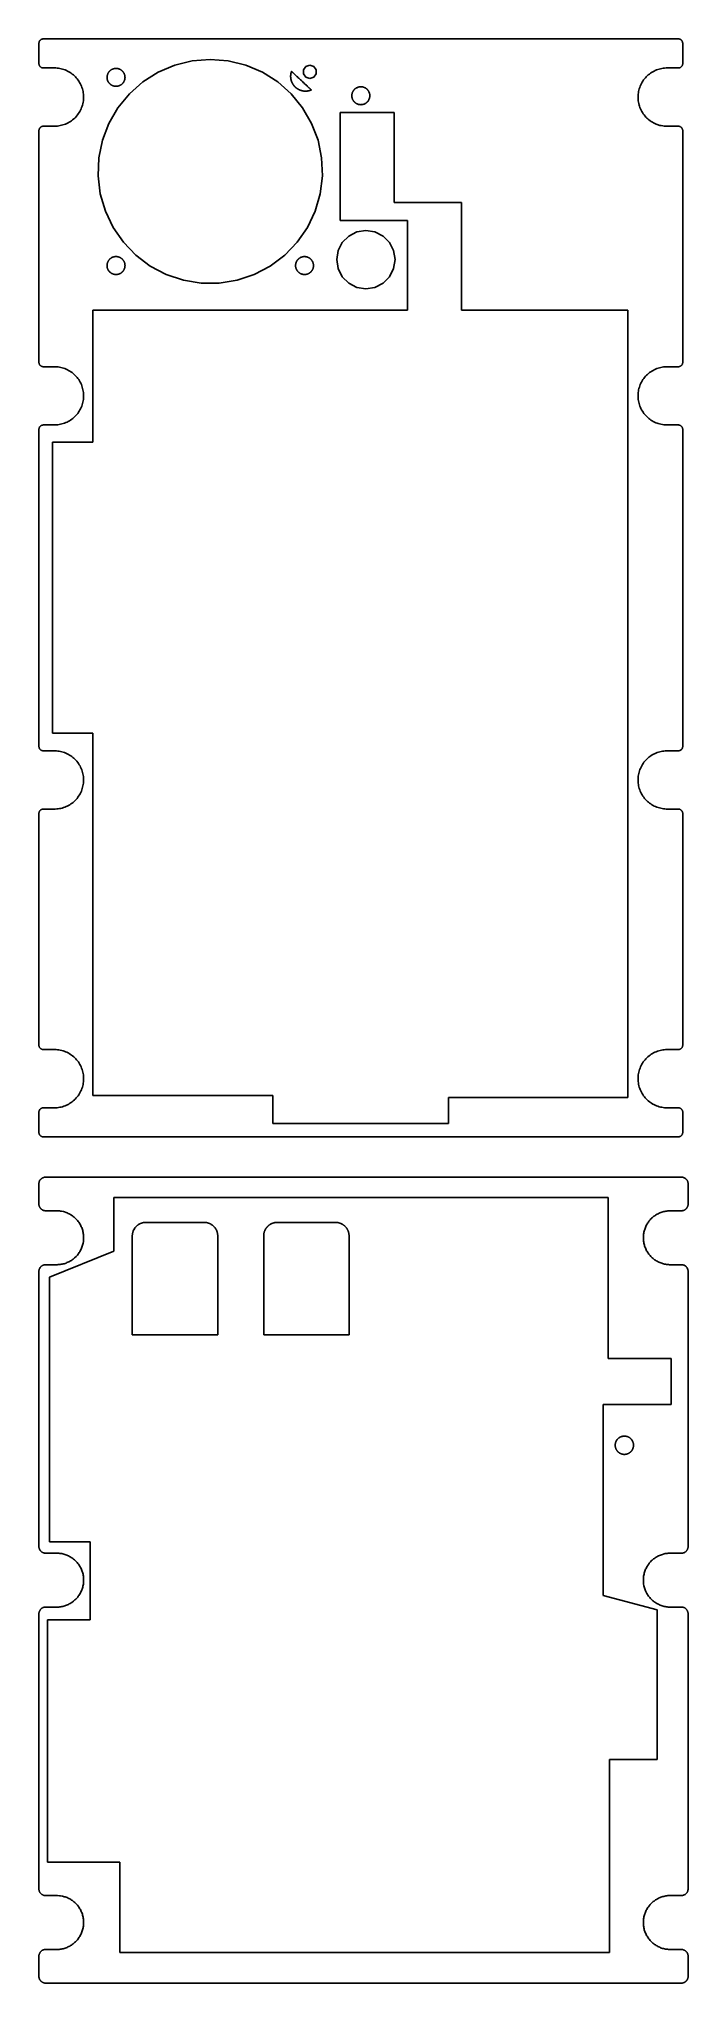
# Model space of a CAD drawing. Extents: x 14 to 158, y 771 to 1204.
import ezdxf

# ---------------------------------------------------------------- set-up
doc = ezdxf.new("R2010")
doc.units = 0

msp = doc.modelspace()

# ---------------------------------------------------------------- linework, layer by layer
at = {"layer": 'Middle'}
for p, q in [((14.021415, 1203.017778), (14.0214, 1202.95)), ((14.037255, 1203.08113), (14.021415, 1203.017778)), ((14.053096, 1203.153974), (14.037255, 1203.08113)), ((14.075273, 1203.220491), (14.053096, 1203.153974)), ((14.100618, 1203.283844), (14.075273, 1203.220491)), ((14.132381, 1203.35036), (14.100618, 1203.283844)), ((14.173648, 1203.407386), (14.132381, 1203.35036)), ((14.214915, 1203.470739), (14.173648, 1203.407386)), ((14.256182, 1203.521437), (14.214915, 1203.470739)), ((14.303786, 1203.575299), (14.256182, 1203.521437)), ((14.360894, 1203.625998), (14.303786, 1203.575299)), ((14.418001, 1203.667206), (14.360894, 1203.625998)), ((14.475109, 1203.70525), (14.418001, 1203.667206)), ((14.532217, 1203.746458), (14.475109, 1203.70525)), ((14.595661, 1203.778175), (14.532217, 1203.746458)), ((14.662274, 1203.803484), (14.595661, 1203.778175)), ((14.725718, 1203.828792), (14.662274, 1203.803484)), ((14.871688, 1203.860509), (14.725718, 1203.828792)), ((14.9383, 1203.87), (14.871688, 1203.860509)), ((15.0112, 1203.87), (14.9383, 1203.87)), ((156.343521, 1203.87505), (15.0113, 1203.87)), ((156.41655, 1203.865559), (156.343521, 1203.87505)), ((156.489499, 1203.849741), (156.41655, 1203.865559)), ((156.552943, 1203.833923), (156.489499, 1203.849741)), ((156.619555, 1203.808614), (156.552943, 1203.833923)), ((156.682999, 1203.783305), (156.619555, 1203.808614)), ((156.749612, 1203.751588), (156.682999, 1203.783305)), ((156.813056, 1203.719871), (156.749612, 1203.751588)), ((156.870164, 1203.678664), (156.813056, 1203.719871)), ((156.927272, 1203.631129), (156.870164, 1203.678664)), ((156.974875, 1203.58043), (156.927272, 1203.631129)), ((157.025647, 1203.532895), (156.974875, 1203.58043)), ((157.07325, 1203.475869), (157.025647, 1203.532895)), ((157.114517, 1203.418844), (157.07325, 1203.475869)), ((157.14628, 1203.355491), (157.114517, 1203.418844)), ((157.178043, 1203.288974), (157.14628, 1203.355491)), ((157.212973, 1203.225621), (157.178043, 1203.288974)), ((157.228814, 1203.159105), (157.212973, 1203.225621)), ((157.250991, 1203.095752), (157.228814, 1203.159105)), ((157.27, 1202.95), (157.250991, 1203.095752)), ((14.0214, 1202.95), (14.011896, 1202.877075)), ((14.011896, 1202.877075), (14.0119, 1198.4)), ((44.239801, 1198.00995), (48.139701, 1198.976386)), ((48.139701, 1198.976386), (52.144301, 1199.299591)), ((52.1443, 1199.3), (56.14891, 1198.976795)), ((56.14891, 1198.976795), (60.05514, 1198.010359)), ((157.270059, 1198.331742), (157.27, 1202.95)), ((14.0119, 1198.4), (14.021404, 1198.333484)), ((14.021404, 1198.333484), (14.0214, 1198.26)), ((14.0214, 1198.26), (14.037241, 1198.187075)), ((14.037241, 1198.187075), (14.053081, 1198.123722)), ((14.053081, 1198.123722), (14.075258, 1198.057206)), ((14.075258, 1198.057206), (14.100604, 1197.993853)), ((14.100604, 1197.993853), (14.132366, 1197.927336)), ((14.132366, 1197.927336), (14.173633, 1197.863984)), ((14.173633, 1197.863984), (14.205396, 1197.806958)), ((14.205396, 1197.806958), (14.256168, 1197.749932)), ((14.256168, 1197.749932), (14.303771, 1197.699234)), ((14.303771, 1197.699234), (14.351374, 1197.651699)), ((14.351374, 1197.651699), (14.408482, 1197.604164)), ((14.408482, 1197.604164), (14.46559, 1197.562956)), ((14.46559, 1197.562956), (14.532203, 1197.531239)), ((14.532203, 1197.531239), (14.595647, 1197.496358)), ((14.595647, 1197.496358), (14.662259, 1197.464641)), ((14.662259, 1197.464641), (14.725703, 1197.442415)), ((14.725703, 1197.442415), (14.792315, 1197.423433)), ((14.792315, 1197.423433), (14.865345, 1197.416944)), ((14.865345, 1197.416944), (14.938294, 1197.407453)), ((14.938294, 1197.407453), (15.011242, 1197.400964)), ((15.011242, 1197.400964), (17.7497, 1197.4)), ((17.7497, 1197.4), (18.057506, 1197.374691)), ((18.057506, 1197.374691), (18.365304, 1197.342974)), ((18.365304, 1197.342974), (18.67311, 1197.292276)), ((18.67311, 1197.292276), (18.974563, 1197.228923)), ((18.974563, 1197.228923), (19.276024, 1197.146532)), ((19.276024, 1197.146532), (19.567956, 1197.057813)), ((19.567956, 1197.057813), (19.853544, 1196.953244)), ((19.853544, 1196.953244), (20.135964, 1196.832833)), ((20.135964, 1196.832833), (20.412031, 1196.702923)), ((20.412031, 1196.702923), (20.681754, 1196.553991)), ((20.681754, 1196.553991), (20.941964, 1196.401895)), ((20.941964, 1196.401895), (21.192646, 1196.230793)), ((21.192646, 1196.230793), (21.443328, 1196.043841)), ((21.443328, 1196.043841), (21.681321, 1195.856889)), ((21.681321, 1195.856889), (21.906625, 1195.647759)), ((21.906625, 1195.647759), (22.125576, 1195.435458)), ((22.125576, 1195.435458), (22.338183, 1195.210478)), ((22.338183, 1195.210478), (22.531749, 1194.972836)), ((22.531749, 1194.972836), (22.728491, 1194.722507)), ((22.728491, 1194.722507), (22.906191, 1194.472186)), ((22.906191, 1194.472186), (23.068018, 1194.202851)), ((29.1858, 1195.45), (29.176296, 1195.386647)), ((29.176296, 1195.386647), (29.1763, 1195.2)), ((29.1763, 1195.2), (29.185804, 1195.133484)), ((29.185818, 1195.516019), (29.1858, 1195.45)), ((29.185804, 1195.133484), (29.195309, 1195.070131)), ((29.195323, 1195.579372), (29.185818, 1195.516019)), ((29.195309, 1195.070131), (29.201808, 1195.006778)), ((29.201821, 1195.636397), (29.195323, 1195.579372)), ((29.201808, 1195.006778), (29.211312, 1194.949752)), ((29.217662, 1195.702914), (29.201821, 1195.636397)), ((29.211312, 1194.949752), (29.227153, 1194.883236)), ((29.227167, 1195.759939), (29.217662, 1195.702914)), ((29.227153, 1194.883236), (29.233652, 1194.82621)), ((29.243007, 1195.823292), (29.227167, 1195.759939)), ((29.233652, 1194.82621), (29.25266, 1194.769184)), ((29.27477, 1195.93736), (29.243007, 1195.823292)), ((29.25266, 1194.769184), (29.268501, 1194.705831)), ((29.268501, 1194.705831), (29.290678, 1194.648806)), ((29.325542, 1196.051436), (29.27477, 1195.93736)), ((29.290678, 1194.648806), (29.306519, 1194.59178)), ((29.306519, 1194.59178), (29.35729, 1194.477704)), ((29.341382, 1196.108462), (29.325542, 1196.051436)), ((29.373145, 1196.165488), (29.341382, 1196.108462)), ((29.35729, 1194.477704), (29.379467, 1194.430169)), ((29.39849, 1196.222513), (29.373145, 1196.165488)), ((29.379467, 1194.430169), (29.414398, 1194.373143)), ((29.420748, 1196.270048), (29.39849, 1196.222513)), ((29.414398, 1194.373143), (29.446161, 1194.316117)), ((29.455679, 1196.327074), (29.420748, 1196.270048)), ((29.487442, 1196.374609), (29.455679, 1196.327074)), ((29.519205, 1196.425308), (29.487442, 1196.374609)), ((29.550967, 1196.472843), (29.519205, 1196.425308)), ((29.592234, 1196.520378), (29.550967, 1196.472843)), ((29.623997, 1196.571076), (29.592234, 1196.520378)), ((29.665264, 1196.618611), (29.623997, 1196.571076)), ((29.706531, 1196.659819), (29.665264, 1196.618611)), ((29.747798, 1196.707354), (29.706531, 1196.659819)), ((29.785897, 1196.748562), (29.747798, 1196.707354)), ((29.827165, 1196.78977), (29.785897, 1196.748562)), ((29.877936, 1196.830978), (29.827165, 1196.78977)), ((29.92554, 1196.862695), (29.877936, 1196.830978)), ((29.973143, 1196.903902), (29.92554, 1196.862695)), ((30.01441, 1196.935619), (29.973143, 1196.903902)), ((30.071518, 1196.976827), (30.01441, 1196.935619)), ((30.119121, 1197.008544), (30.071518, 1196.976827)), ((30.169893, 1197.033853), (30.119121, 1197.008544)), ((30.227001, 1197.06557), (30.169893, 1197.033853)), ((30.274604, 1197.087715), (30.227001, 1197.06557)), ((30.331712, 1197.122596), (30.274604, 1197.087715)), ((30.38882, 1197.144741), (30.331712, 1197.122596)), ((30.445928, 1197.170049), (30.38882, 1197.144741)), ((30.503036, 1197.185867), (30.445928, 1197.170049)), ((30.560144, 1197.211176), (30.503036, 1197.185867)), ((30.674384, 1197.242893), (30.560144, 1197.211176)), ((30.737828, 1197.258711), (30.674384, 1197.242893)), ((30.794936, 1197.268202), (30.737828, 1197.258711)), ((30.85838, 1197.28402), (30.794936, 1197.268202)), ((30.915488, 1197.290509), (30.85838, 1197.28402)), ((30.9821, 1197.3), (30.915488, 1197.290509)), ((31.045588, 1197.300509), (30.9821, 1197.3)), ((31.1122, 1197.31), (31.045588, 1197.300509)), ((31.1756, 1197.31), (31.1122, 1197.31)), ((31.241956, 1197.309491), (31.1753, 1197.31)), ((31.3054, 1197.3), (31.241956, 1197.309491)), ((31.362444, 1197.300417), (31.3054, 1197.3)), ((31.429056, 1197.290926), (31.362444, 1197.300417)), ((31.4925, 1197.284437), (31.429056, 1197.290926)), ((31.549608, 1197.268619), (31.4925, 1197.284437)), ((31.613052, 1197.259128), (31.549608, 1197.268619)), ((31.67016, 1197.24331), (31.613052, 1197.259128)), ((31.736772, 1197.227492), (31.67016, 1197.24331)), ((31.79388, 1197.211674), (31.736772, 1197.227492)), ((31.850988, 1197.186365), (31.79388, 1197.211674)), ((31.908096, 1197.170547), (31.850988, 1197.186365)), ((31.965204, 1197.145238), (31.908096, 1197.170547)), ((32.019143, 1197.123093), (31.965204, 1197.145238)), ((32.069915, 1197.088213), (32.019143, 1197.123093)), ((32.127023, 1197.066068), (32.069915, 1197.088213)), ((32.174626, 1197.034351), (32.127023, 1197.066068)), ((32.231734, 1197.009042), (32.174626, 1197.034351)), ((32.279338, 1196.977325), (32.231734, 1197.009042)), ((32.330109, 1196.936117), (32.279338, 1196.977325)), ((32.377713, 1196.9044), (32.330109, 1196.936117)), ((32.425316, 1196.863192), (32.377713, 1196.9044)), ((32.476088, 1196.831475), (32.425316, 1196.863192)), ((32.517355, 1196.790268), (32.476088, 1196.831475)), ((32.555454, 1196.74906), (32.517355, 1196.790268)), ((32.606225, 1196.707852), (32.555454, 1196.74906)), ((32.647492, 1196.660317), (32.606225, 1196.707852)), ((32.685591, 1196.619109), (32.647492, 1196.660317)), ((32.720522, 1196.571574), (32.685591, 1196.619109)), ((32.758621, 1196.520876), (32.720522, 1196.571574)), ((32.793552, 1196.473341), (32.758621, 1196.520876)), ((32.831651, 1196.425806), (32.793552, 1196.473341)), ((32.866582, 1196.375107), (32.831651, 1196.425806)), ((32.898345, 1196.327572), (32.866582, 1196.375107)), ((32.882874, 1194.27727), (32.914636, 1194.334296)), ((32.92369, 1196.270546), (32.898345, 1196.327572)), ((32.914636, 1194.334296), (32.939982, 1194.381831)), ((32.955452, 1196.223011), (32.92369, 1196.270546)), ((32.939982, 1194.381831), (32.971744, 1194.438857)), ((32.980798, 1196.165986), (32.955452, 1196.223011)), ((32.971744, 1194.438857), (32.99709, 1194.495882)), ((33.002975, 1196.10896), (32.980798, 1196.165986)), ((32.99709, 1194.495882), (33.019267, 1194.552908)), ((33.053746, 1195.994884), (33.002975, 1196.10896)), ((33.019267, 1194.552908), (33.044612, 1194.609934)), ((33.044612, 1194.609934), (33.060452, 1194.666959)), ((33.085509, 1195.880816), (33.053746, 1195.994884)), ((33.060452, 1194.666959), (33.085798, 1194.723985)), ((33.110854, 1195.82379), (33.085509, 1195.880816)), ((33.085798, 1194.723985), (33.11756, 1194.838061)), ((33.117353, 1195.760437), (33.110854, 1195.82379)), ((33.133194, 1195.703412), (33.117353, 1195.760437)), ((33.11756, 1194.838061), (33.127065, 1194.901414)), ((33.127065, 1194.901414), (33.142906, 1194.95844)), ((33.142698, 1195.636895), (33.133194, 1195.703412)), ((33.149197, 1195.579869), (33.142698, 1195.636895)), ((33.142906, 1194.95844), (33.149404, 1195.024956)), ((33.158701, 1195.516517), (33.149197, 1195.579869)), ((33.149404, 1195.024956), (33.158909, 1195.088309)), ((33.1652, 1195.45), (33.158701, 1195.516517)), ((33.158909, 1195.088309), (33.165407, 1195.145335)), ((33.165196, 1195.386516), (33.1652, 1195.45)), ((33.1747, 1195.32), (33.165196, 1195.386516)), ((33.1654, 1195.21), (33.1747, 1195.27)), ((33.165407, 1195.145335), (33.1654, 1195.21)), ((33.1747, 1195.27), (33.1747, 1195.32)), ((37.147661, 1194.29628), (40.543001, 1196.44463)), ((40.543001, 1196.44463), (44.239801, 1198.00995)), ((60.05514, 1198.010359), (63.75195, 1196.445039)), ((63.75195, 1196.445039), (67.14729, 1194.296689)), ((70.029, 1195.32), (70.029, 1195.53)), ((70.0355, 1195.32), (70.029, 1195.32)), ((70.0317, 1195.64), (70.0317, 1195.74)), ((70.0317, 1195.74), (70.0382, 1195.74)), ((70.0317, 1195.64), (70.0317, 1195.53)), ((70.035496, 1195.239491), (70.0355, 1195.32)), ((70.045, 1195.23), (70.035496, 1195.239491)), ((70.0382, 1195.82), (70.047704, 1195.829491)), ((70.0382, 1195.74), (70.0382, 1195.82)), ((70.045001, 1195.171717), (70.045, 1195.23)), ((70.0515, 1195.14), (70.045001, 1195.171717)), ((70.0477, 1195.9), (70.054199, 1195.915818)), ((70.047704, 1195.829491), (70.0477, 1195.9)), ((70.051496, 1195.095818), (70.0515, 1195.14)), ((70.061, 1195.08), (70.051496, 1195.095818)), ((70.054199, 1195.915818), (70.0542, 1195.98)), ((70.0542, 1195.98), (70.063704, 1195.986489)), ((70.060996, 1195.045818), (70.061, 1195.08)), ((70.0705, 1195.03), (70.060996, 1195.045818)), ((70.0637, 1196.03), (70.073204, 1196.039491)), ((70.063704, 1195.986489), (70.0637, 1196.03)), ((70.070501, 1194.995818), (70.0705, 1195.03)), ((70.077, 1194.98), (70.070501, 1194.995818)), ((70.0732, 1196.07), (70.079699, 1196.095309)), ((70.073204, 1196.039491), (70.0732, 1196.07)), ((70.076996, 1194.955818), (70.077, 1194.98)), ((70.0865, 1194.94), (70.076996, 1194.955818)), ((70.079699, 1196.095309), (70.0797, 1196.13)), ((70.0797, 1196.13), (70.089204, 1196.139491)), ((70.086501, 1194.905818), (70.0865, 1194.94)), ((70.093, 1194.89), (70.086501, 1194.905818)), ((70.0892, 1196.16), (70.095699, 1196.166489)), ((70.089204, 1196.139491), (70.0892, 1196.16)), ((70.092996, 1194.865818), (70.093, 1194.89)), ((70.1025, 1194.85), (70.092996, 1194.865818)), ((70.095699, 1196.166489), (70.0957, 1196.2)), ((70.0957, 1196.2), (70.105204, 1196.231717)), ((70.102501, 1194.819491), (70.1025, 1194.85)), ((70.109, 1194.81), (70.102501, 1194.819491)), ((70.105204, 1196.231717), (70.1052, 1196.25)), ((70.1052, 1196.25), (70.1117, 1196.25)), ((70.108997, 1194.797535), (70.109, 1194.81)), ((70.118501, 1194.765818), (70.108997, 1194.797535)), ((70.1117, 1196.28), (70.121204, 1196.305309)), ((70.1117, 1196.25), (70.1117, 1196.28)), ((70.125, 1194.75), (70.118501, 1194.765818)), ((70.121204, 1196.305309), (70.127703, 1196.330617)), ((70.124996, 1194.719491), (70.125, 1194.75)), ((70.1345, 1194.71), (70.124996, 1194.719491)), ((70.1277, 1196.35), (70.137204, 1196.359491)), ((70.127703, 1196.330617), (70.1277, 1196.35)), ((70.134459, 1194.684881), (70.1345, 1194.71)), ((70.1503, 1194.65), (70.134459, 1194.684881)), ((70.1372, 1196.37), (70.146704, 1196.379491)), ((70.137204, 1196.359491), (70.1372, 1196.37)), ((70.1467, 1196.41), (70.153199, 1196.428982)), ((70.146704, 1196.379491), (70.1467, 1196.41)), ((70.150296, 1194.629491), (70.1503, 1194.65)), ((70.1598, 1194.62), (70.150296, 1194.629491)), ((70.153199, 1196.428982), (70.1532, 1196.43)), ((70.1532, 1196.43), (70.162704, 1196.439491)), ((70.159801, 1194.606489), (70.1598, 1194.62)), ((70.1663, 1194.6), (70.159801, 1194.606489)), ((70.1627, 1196.46), (70.169199, 1196.475818)), ((70.162704, 1196.439491), (70.1627, 1196.46)), ((70.166297, 1194.578044), (70.1663, 1194.6)), ((70.175801, 1194.555818), (70.166297, 1194.578044)), ((70.169199, 1196.475818), (70.1692, 1196.49)), ((70.1692, 1196.49), (70.178704, 1196.515309)), ((70.1823, 1194.54), (70.175801, 1194.555818)), ((70.178704, 1196.515309), (70.185203, 1196.531127)), ((70.182296, 1194.526489), (70.1823, 1194.54)), ((70.1918, 1194.52), (70.182296, 1194.526489)), ((70.185203, 1196.531127), (70.1852, 1196.55)), ((70.1852, 1196.55), (70.1947, 1196.55)), ((70.191792, 1194.487859), (70.1918, 1194.52)), ((70.198291, 1194.48137), (70.191792, 1194.487859)), ((70.1947, 1196.57), (70.201199, 1196.592226)), ((70.1947, 1196.55), (70.1947, 1196.57)), ((70.207796, 1194.446489), (70.198291, 1194.48137)), ((70.201199, 1196.592226), (70.210703, 1196.617535)), ((70.2173, 1194.44), (70.207796, 1194.446489)), ((70.210703, 1196.617535), (70.220208, 1196.633353)), ((70.217301, 1194.429491), (70.2173, 1194.44)), ((70.2238, 1194.42), (70.217301, 1194.429491)), ((70.220208, 1196.633353), (70.2203, 1196.64)), ((70.2203, 1196.64), (70.226799, 1196.646489)), ((70.223796, 1194.415818), (70.2238, 1194.42)), ((70.2333, 1194.4), (70.223796, 1194.415818)), ((70.2253, 1196.65), (70.2253, 1196.64)), ((70.2253, 1196.64), (70.250645, 1196.614691)), ((70.233359, 1194.391717), (70.2333, 1194.4)), ((70.2492, 1194.36), (70.233359, 1194.391717)), ((70.249201, 1194.339491), (70.2492, 1194.36)), ((70.2557, 1194.33), (70.249201, 1194.339491)), ((70.250645, 1196.614691), (70.257144, 1196.605201)), ((70.2557, 1194.32), (70.2557, 1194.33)), ((70.257144, 1196.605201), (70.276153, 1196.598711)), ((70.276153, 1196.598711), (70.282652, 1196.582893)), ((70.282652, 1196.582893), (70.298492, 1196.573402)), ((70.298492, 1196.573402), (70.330255, 1196.541685)), ((70.330255, 1196.541685), (70.349264, 1196.525867)), ((70.349264, 1196.525867), (70.371441, 1196.510049)), ((70.371441, 1196.510049), (70.387282, 1196.484741)), ((70.387282, 1196.484741), (70.412627, 1196.468923)), ((70.412627, 1196.468923), (70.511002, 1196.370689)), ((70.511002, 1196.370689), (70.542765, 1196.34538)), ((70.542765, 1196.34538), (70.56811, 1196.323235)), ((70.56811, 1196.323235), (70.599872, 1196.291518)), ((70.599872, 1196.291518), (70.631635, 1196.26621)), ((70.631635, 1196.26621), (70.761732, 1196.136292)), ((70.761732, 1196.136292), (70.802999, 1196.104575)), ((70.802999, 1196.104575), (70.834762, 1196.069694)), ((70.834762, 1196.069694), (70.876029, 1196.03165)), ((70.876029, 1196.03165), (70.907792, 1195.996769)), ((70.907792, 1195.996769), (70.990294, 1195.923844)), ((70.990294, 1195.923844), (71.06966, 1195.844674)), ((71.06966, 1195.844674), (71.161682, 1195.762282)), ((71.161682, 1195.762282), (71.250528, 1195.683111)), ((71.250528, 1195.683111), (71.339383, 1195.600728)), ((71.339383, 1195.600728), (71.428229, 1195.512002)), ((71.428229, 1195.512002), (71.526604, 1195.423283)), ((71.526604, 1195.423283), (71.61545, 1195.331385)), ((71.61545, 1195.331385), (71.713825, 1195.242667)), ((71.713825, 1195.242667), (71.818536, 1195.15394)), ((71.818536, 1195.15394), (71.916911, 1195.055715)), ((71.916911, 1195.055715), (72.021622, 1194.960653)), ((72.021622, 1194.960653), (72.224708, 1194.773701)), ((72.224708, 1194.773701), (72.427794, 1194.57725)), ((72.427794, 1194.57725), (72.637233, 1194.383963)), ((72.637233, 1194.383963), (72.840319, 1194.190668)), ((72.859092, 1196.09), (72.8591, 1197.01)), ((73.401714, 1195.332685), (72.859092, 1196.09)), ((72.8591, 1197.01), (73.401722, 1197.7578)), ((74.280696, 1195.050679), (73.401714, 1195.332685)), ((73.401722, 1197.7578), (74.280704, 1198.042977)), ((75.15651, 1195.332685), (74.280696, 1195.050679)), ((74.2807, 1198.05), (75.156514, 1197.764823)), ((75.7023, 1196.09), (75.15651, 1195.332685)), ((75.156514, 1197.764823), (75.702304, 1197.017023)), ((75.702304, 1197.017023), (75.7023, 1196.09)), ((148.226159, 1194.208867), (148.387994, 1194.47503)), ((148.387994, 1194.47503), (148.568863, 1194.734858)), ((148.568863, 1194.734858), (148.756084, 1194.978844)), ((148.756084, 1194.978844), (148.95917, 1195.213331)), ((148.95917, 1195.213331), (149.168601, 1195.441475)), ((149.168601, 1195.441475), (149.387552, 1195.660112)), ((149.387552, 1195.660112), (149.616024, 1195.862906)), ((149.616024, 1195.862906), (149.850849, 1196.049858)), ((149.850849, 1196.049858), (150.104707, 1196.23681)), ((150.104707, 1196.23681), (150.355389, 1196.398405)), ((150.355389, 1196.398405), (150.615591, 1196.560008)), ((150.615591, 1196.560008), (150.882146, 1196.699433)), ((150.882146, 1196.699433), (151.158213, 1196.835686)), ((151.158213, 1196.835686), (151.443801, 1196.949754)), ((151.443801, 1196.949754), (151.729397, 1197.054323)), ((151.729397, 1197.054323), (152.027674, 1197.143041)), ((152.027674, 1197.143041), (152.322791, 1197.225433)), ((152.322791, 1197.225433), (152.621068, 1197.288786)), ((152.621068, 1197.288786), (152.93205, 1197.339484)), ((152.93205, 1197.339484), (153.239848, 1197.371201)), ((153.239848, 1197.371201), (153.557174, 1197.39651)), ((153.557174, 1197.39651), (156.277, 1197.4)), ((156.277, 1197.4), (156.35003, 1197.406489)), ((156.35003, 1197.406489), (156.422978, 1197.41598)), ((156.422978, 1197.41598), (156.489591, 1197.42247)), ((156.489591, 1197.42247), (156.56262, 1197.447778)), ((156.56262, 1197.447778), (156.626065, 1197.463596)), ((156.626065, 1197.463596), (156.692677, 1197.495313)), ((156.692677, 1197.495313), (156.756121, 1197.530194)), ((156.756121, 1197.530194), (156.813229, 1197.561911)), ((156.813229, 1197.561911), (156.879841, 1197.603119)), ((156.879841, 1197.603119), (156.927445, 1197.650654)), ((156.927445, 1197.650654), (156.984553, 1197.698189)), ((156.984553, 1197.698189), (157.032156, 1197.748887)), ((157.032156, 1197.748887), (157.114658, 1197.862963)), ((157.114658, 1197.862963), (157.155925, 1197.926316)), ((157.155925, 1197.926316), (157.187688, 1197.992833)), ((157.187688, 1197.992833), (157.213033, 1198.056186)), ((157.213033, 1198.056186), (157.23521, 1198.122702)), ((157.23521, 1198.122702), (157.25105, 1198.195546)), ((157.25105, 1198.195546), (157.260555, 1198.258899)), ((157.260555, 1198.258899), (157.270059, 1198.331742)), ((23.068018, 1194.202851), (23.223509, 1193.927172)), ((23.223509, 1193.927172), (23.363135, 1193.641995)), ((23.363135, 1193.641995), (23.483711, 1193.359981)), ((23.483711, 1193.359981), (23.597951, 1193.074804)), ((23.597951, 1193.074804), (23.686797, 1192.776948)), ((23.686797, 1192.776948), (23.769307, 1192.482264)), ((23.769307, 1192.482264), (23.842256, 1192.184416)), ((23.842256, 1192.184416), (23.889859, 1191.883388)), ((23.905781, 1190.058239), (23.858178, 1189.757219)), ((23.889859, 1191.883388), (23.931126, 1191.576033)), ((23.937544, 1190.359267), (23.905781, 1190.058239)), ((23.931126, 1191.576033), (23.953385, 1191.275005)), ((23.953385, 1190.666622), (23.937544, 1190.359267)), ((23.953385, 1191.275005), (23.962889, 1190.96765)), ((23.962889, 1190.96765), (23.953385, 1190.666622)), ((29.446161, 1194.316117), (29.471506, 1194.268582)), ((29.471506, 1194.268582), (29.503269, 1194.217884)), ((29.503269, 1194.217884), (29.535032, 1194.170349)), ((29.535032, 1194.170349), (29.576299, 1194.11965)), ((29.576299, 1194.11965), (29.608061, 1194.072115)), ((29.608061, 1194.072115), (29.649328, 1194.02458)), ((29.649328, 1194.02458), (29.690596, 1193.983372)), ((29.690596, 1193.983372), (29.731863, 1193.935837)), ((29.731863, 1193.935837), (29.769962, 1193.89463)), ((29.769962, 1193.89463), (29.811229, 1193.853422)), ((29.811229, 1193.853422), (29.862, 1193.812214)), ((29.862, 1193.812214), (29.900099, 1193.771006)), ((29.900099, 1193.771006), (29.950871, 1193.739289)), ((29.950871, 1193.739289), (29.998474, 1193.698081)), ((29.998474, 1193.698081), (30.046078, 1193.666364)), ((30.046078, 1193.666364), (30.096849, 1193.634647)), ((30.096849, 1193.634647), (30.153957, 1193.60293)), ((30.153957, 1193.60293), (30.201561, 1193.56805)), ((30.201561, 1193.56805), (30.258669, 1193.545824)), ((30.258669, 1193.545824), (30.306272, 1193.510943)), ((30.306272, 1193.510943), (30.36338, 1193.488798)), ((30.36338, 1193.488798), (30.47762, 1193.438099)), ((30.47762, 1193.438099), (30.591852, 1193.406382)), ((30.591852, 1193.406382), (30.64896, 1193.384156)), ((30.64896, 1193.384156), (30.712404, 1193.374665)), ((30.712404, 1193.374665), (30.769512, 1193.358847)), ((30.769512, 1193.358847), (30.836124, 1193.349357)), ((30.836124, 1193.349357), (30.893232, 1193.333539)), ((30.893232, 1193.333539), (30.956676, 1193.327049)), ((30.956676, 1193.327049), (31.0233, 1193.33)), ((31.0233, 1193.33), (31.086744, 1193.320509)), ((31.086744, 1193.320509), (31.274, 1193.32)), ((31.274, 1193.32), (31.337444, 1193.329491)), ((31.337444, 1193.329491), (31.404056, 1193.33598)), ((31.404056, 1193.33598), (31.467501, 1193.345471)), ((31.467501, 1193.345471), (31.524608, 1193.35196)), ((31.524608, 1193.35196), (31.591221, 1193.361451)), ((31.591221, 1193.361451), (31.648329, 1193.377269)), ((31.597691, 1188.52933), (34.142621, 1191.63461)), ((31.648329, 1193.377269), (31.711773, 1193.393087)), ((31.711773, 1193.393087), (31.826005, 1193.424804)), ((31.826005, 1193.424804), (31.940245, 1193.475503)), ((31.940245, 1193.475503), (31.997353, 1193.497648)), ((31.997353, 1193.497648), (32.05446, 1193.522957)), ((32.05446, 1193.522957), (32.102064, 1193.548265)), ((32.102064, 1193.548265), (32.159172, 1193.579982)), ((32.159172, 1193.579982), (32.206775, 1193.611699)), ((32.206775, 1193.611699), (32.263883, 1193.643416)), ((32.263883, 1193.643416), (32.314655, 1193.678297)), ((32.314655, 1193.678297), (32.409845, 1193.74165)), ((32.409845, 1193.74165), (32.451112, 1193.782858)), ((32.451112, 1193.782858), (32.501884, 1193.824065)), ((32.501884, 1193.824065), (32.539983, 1193.865273)), ((32.539983, 1193.865273), (32.590755, 1193.903317)), ((32.590755, 1193.903317), (32.628854, 1193.944525)), ((32.628854, 1193.944525), (32.670121, 1193.995224)), ((32.670121, 1193.995224), (32.711388, 1194.033268)), ((32.711388, 1194.033268), (32.74315, 1194.083967)), ((32.74315, 1194.083967), (32.784418, 1194.131502)), ((32.784418, 1194.131502), (32.81618, 1194.179037)), ((32.81618, 1194.179037), (32.851111, 1194.229735)), ((32.851111, 1194.229735), (32.882874, 1194.27727)), ((34.142621, 1191.63461), (37.147661, 1194.29628)), ((67.14729, 1194.296689), (70.15233, 1191.635019)), ((70.15233, 1191.635019), (72.69408, 1188.529739)), ((70.2652, 1194.32), (70.2557, 1194.32)), ((70.265196, 1194.315818), (70.2652, 1194.32)), ((70.2747, 1194.3), (70.265196, 1194.315818)), ((70.274659, 1194.291717), (70.2747, 1194.3)), ((70.2905, 1194.26), (70.274659, 1194.291717)), ((70.290501, 1194.245818), (70.2905, 1194.26)), ((70.297, 1194.23), (70.290501, 1194.245818)), ((70.3065, 1194.23), (70.297, 1194.23)), ((70.297, 1194.23), (70.297, 1194.23)), ((70.306501, 1194.215818), (70.3065, 1194.23)), ((70.313, 1194.2), (70.306501, 1194.215818)), ((70.313055, 1194.19137), (70.313, 1194.2)), ((70.328896, 1194.156489), (70.313055, 1194.19137)), ((70.3384, 1194.15), (70.328896, 1194.156489)), ((70.3384, 1194.14), (70.3384, 1194.15)), ((70.3479, 1194.14), (70.3384, 1194.14)), ((70.347856, 1194.124024), (70.3479, 1194.14)), ((70.354355, 1194.108206), (70.347856, 1194.124024)), ((70.363859, 1194.101717), (70.354355, 1194.108206)), ((70.3797, 1194.07), (70.363859, 1194.101717)), ((70.379701, 1194.059491), (70.3797, 1194.07)), ((70.3862, 1194.05), (70.379701, 1194.059491)), ((70.386196, 1194.039491), (70.3862, 1194.05)), ((70.3957, 1194.03), (70.386196, 1194.039491)), ((70.395689, 1194.022925), (70.3957, 1194.03)), ((70.402188, 1194.013434), (70.395689, 1194.022925)), ((70.411692, 1193.997616), (70.402188, 1194.013434)), ((70.421197, 1193.972307), (70.411692, 1193.997616)), ((70.427696, 1193.956489), (70.421197, 1193.972307)), ((70.4372, 1193.95), (70.427696, 1193.956489)), ((70.4372, 1193.94), (70.4372, 1193.95)), ((70.4437, 1193.94), (70.4372, 1193.94)), ((70.443689, 1193.936679), (70.4437, 1193.94)), ((70.453194, 1193.917697), (70.443689, 1193.936679)), ((70.459692, 1193.911208), (70.453194, 1193.917697)), ((70.478701, 1193.879491), (70.459692, 1193.911208)), ((70.4852, 1193.87), (70.478701, 1193.879491)), ((70.485253, 1193.863006), (70.4852, 1193.87)), ((70.494757, 1193.853515), (70.485253, 1193.863006)), ((70.501256, 1193.844024), (70.494757, 1193.853515)), ((70.510761, 1193.828206), (70.501256, 1193.844024)), ((70.517259, 1193.821717), (70.510761, 1193.828206)), ((70.5331, 1193.79), (70.517259, 1193.821717)), ((70.533096, 1193.779491), (70.5331, 1193.79)), ((70.5426, 1193.77), (70.533096, 1193.779491)), ((70.5426, 1193.76), (70.5426, 1193.77)), ((70.550395, 1193.766598), (70.5426, 1193.76)), ((70.556894, 1193.757107), (70.550395, 1193.766598)), ((70.566398, 1193.741289), (70.556894, 1193.757107)), ((70.572897, 1193.7348), (70.566398, 1193.741289)), ((70.582401, 1193.715818), (70.572897, 1193.7348)), ((70.5889, 1193.7), (70.582401, 1193.715818)), ((70.5889, 1193.69), (70.5889, 1193.7)), ((70.5984, 1193.69), (70.5889, 1193.69)), ((70.598373, 1193.682763), (70.5984, 1193.69)), ((70.614214, 1193.666945), (70.598373, 1193.682763)), ((70.630055, 1193.641636), (70.614214, 1193.666945)), ((70.639559, 1193.625818), (70.630055, 1193.641636)), ((70.6554, 1193.61), (70.639559, 1193.625818)), ((70.655401, 1193.599491), (70.6554, 1193.61)), ((70.6619, 1193.59), (70.655401, 1193.599491)), ((70.661928, 1193.587026), (70.6619, 1193.59)), ((70.703196, 1193.545818), (70.661928, 1193.587026)), ((70.7127, 1193.53), (70.703196, 1193.545818)), ((70.7127, 1193.52), (70.7127, 1193.53)), ((70.7192, 1193.52), (70.7127, 1193.52)), ((70.719244, 1193.512925), (70.7192, 1193.52)), ((70.728748, 1193.506435), (70.719244, 1193.512925)), ((70.735247, 1193.496945), (70.728748, 1193.506435)), ((70.760592, 1193.4748), (70.735247, 1193.496945)), ((70.770097, 1193.458982), (70.760592, 1193.4748)), ((70.776596, 1193.449491), (70.770097, 1193.458982)), ((70.7861, 1193.44), (70.776596, 1193.449491)), ((70.7861, 1193.43), (70.7861, 1193.44)), ((70.792548, 1193.433087), (70.7861, 1193.43)), ((70.808389, 1193.417269), (70.792548, 1193.433087)), ((70.827398, 1193.39196), (70.808389, 1193.417269)), ((70.833897, 1193.385471), (70.827398, 1193.39196)), ((70.843401, 1193.366489), (70.833897, 1193.385471)), ((70.8499, 1193.36), (70.843401, 1193.366489)), ((70.8594, 1193.36), (70.8499, 1193.36)), ((70.859392, 1193.347026), (70.8594, 1193.36)), ((70.9165, 1193.29), (70.859392, 1193.347026)), ((70.9165, 1193.28), (70.9165, 1193.29)), ((70.923, 1193.28), (70.9165, 1193.28)), ((70.93255, 1193.273087), (70.923, 1193.28)), ((70.923, 1193.28), (70.923, 1193.28)), ((70.939048, 1193.266598), (70.93255, 1193.273087)), ((70.948553, 1193.25078), (70.939048, 1193.266598)), ((70.973898, 1193.231798), (70.948553, 1193.25078)), ((70.980397, 1193.21598), (70.973898, 1193.231798)), ((70.989901, 1193.209491), (70.980397, 1193.21598)), ((70.9964, 1193.2), (70.989901, 1193.209491)), ((71.00413, 1193.20078), (70.994625, 1193.207269)), ((71.010628, 1193.191289), (71.00413, 1193.20078)), ((71.029637, 1193.184799), (71.010628, 1193.191289)), ((71.051896, 1193.159491), (71.029637, 1193.184799)), ((71.0614, 1193.15), (71.051896, 1193.159491)), ((71.0614, 1193.14), (71.0614, 1193.15)), ((71.0679, 1193.14), (71.0614, 1193.14)), ((71.0679, 1193.13), (71.0679, 1193.14)), ((71.077401, 1193.130275), (71.0679, 1193.13)), ((71.086906, 1193.123786), (71.077401, 1193.130275)), ((71.093404, 1193.104804), (71.086906, 1193.123786)), ((71.11875, 1193.088986), (71.093404, 1193.104804)), ((71.150512, 1193.057269), (71.11875, 1193.088986)), ((71.160017, 1193.05078), (71.150512, 1193.057269)), ((71.175857, 1193.041289), (71.160017, 1193.05078)), ((71.182356, 1193.031798), (71.175857, 1193.041289)), ((71.198197, 1193.01598), (71.182356, 1193.031798)), ((71.207701, 1193.009491), (71.198197, 1193.01598)), ((71.2142, 1193), (71.207701, 1193.009491)), ((71.2237, 1193), (71.2142, 1193)), ((71.233193, 1192.997107), (71.2237, 1193)), ((71.2237, 1193), (71.2237, 1193)), ((71.239692, 1192.987616), (71.233193, 1192.997107)), ((71.249197, 1192.981127), (71.239692, 1192.987616)), ((71.280959, 1192.955818), (71.249197, 1192.981127)), ((71.2968, 1192.94), (71.280959, 1192.955818)), ((71.3063, 1192.94), (71.2968, 1192.94)), ((71.3063, 1192.93), (71.3063, 1192.94)), ((71.312807, 1192.927941), (71.3063, 1192.93)), ((71.322311, 1192.921451), (71.312807, 1192.927941)), ((71.32881, 1192.91196), (71.322311, 1192.921451)), ((71.34465, 1192.90247), (71.32881, 1192.91196)), ((71.354155, 1192.89598), (71.34465, 1192.90247)), ((71.369996, 1192.886489), (71.354155, 1192.89598)), ((71.3795, 1192.88), (71.369996, 1192.886489)), ((71.386, 1192.88), (71.3795, 1192.88)), ((71.386, 1192.87), (71.386, 1192.88)), ((71.3955, 1192.87), (71.386, 1192.87)), ((71.401988, 1192.870617), (71.3955, 1192.87)), ((71.3955, 1192.87), (71.3955, 1192.87)), ((71.411492, 1192.861127), (71.401988, 1192.870617)), ((71.443255, 1192.845309), (71.411492, 1192.861127)), ((71.4686, 1192.82), (71.443255, 1192.845309)), ((71.4751, 1192.82), (71.4686, 1192.82)), ((71.4751, 1192.81), (71.4751, 1192.82)), ((71.484637, 1192.811289), (71.4751, 1192.81)), ((71.494142, 1192.801798), (71.484637, 1192.811289)), ((71.509982, 1192.795309), (71.494142, 1192.801798)), ((71.532159, 1192.779491), (71.509982, 1192.795309)), ((71.548, 1192.77), (71.532159, 1192.779491)), ((71.548, 1192.76), (71.548, 1192.77)), ((71.55743, 1192.757431), (71.548, 1192.76)), ((71.566934, 1192.750942), (71.55743, 1192.757431)), ((71.582775, 1192.741451), (71.566934, 1192.750942)), ((71.589273, 1192.734962), (71.582775, 1192.741451)), ((71.605114, 1192.725471), (71.589273, 1192.734962)), ((71.620955, 1192.718982), (71.605114, 1192.725471)), ((71.630459, 1192.709491), (71.620955, 1192.718982)), ((71.6463, 1192.7), (71.630459, 1192.709491)), ((71.6558, 1192.7), (71.6463, 1192.7)), ((71.6558, 1192.69), (71.6558, 1192.7)), ((71.671631, 1192.691289), (71.6558, 1192.69)), ((71.67813, 1192.681798), (71.671631, 1192.691289)), ((71.713061, 1192.66598), (71.67813, 1192.681798)), ((71.719559, 1192.659491), (71.713061, 1192.66598)), ((71.7354, 1192.65), (71.719559, 1192.659491)), ((71.745, 1192.65), (71.7354, 1192.65)), ((71.760775, 1192.651451), (71.745, 1192.65)), ((71.745, 1192.65), (71.745, 1192.65)), ((71.770279, 1192.64196), (71.760775, 1192.651451)), ((71.78612, 1192.63247), (71.770279, 1192.64196)), ((71.801961, 1192.62598), (71.78612, 1192.63247)), ((71.808459, 1192.616489), (71.801961, 1192.62598)), ((71.8243, 1192.61), (71.808459, 1192.616489)), ((71.8338, 1192.61), (71.8243, 1192.61)), ((71.8338, 1192.6), (71.8338, 1192.61)), ((71.849692, 1192.591798), (71.8338, 1192.6)), ((71.859197, 1192.585309), (71.849692, 1192.591798)), ((71.890959, 1192.569491), (71.859197, 1192.585309)), ((71.9068, 1192.56), (71.890959, 1192.569491)), ((71.9163, 1192.56), (71.9068, 1192.56)), ((71.9163, 1192.55), (71.9163, 1192.56)), ((71.932101, 1192.556489), (71.9163, 1192.55)), ((71.9386, 1192.55), (71.932101, 1192.556489)), ((71.948073, 1192.55196), (71.9386, 1192.55)), ((71.963914, 1192.54247), (71.948073, 1192.55196)), ((71.979755, 1192.53598), (71.963914, 1192.54247)), ((71.995596, 1192.526489), (71.979755, 1192.53598)), ((72.0051, 1192.52), (71.995596, 1192.526489)), ((72.021001, 1192.519491), (72.0051, 1192.52)), ((72.0275, 1192.51), (72.021001, 1192.519491)), ((72.046539, 1192.505309), (72.0275, 1192.51)), ((72.078301, 1192.489491), (72.046539, 1192.505309)), ((72.0848, 1192.48), (72.078301, 1192.489491)), ((72.103801, 1192.476489), (72.0848, 1192.48)), ((72.1103, 1192.47), (72.103801, 1192.476489)), ((72.126151, 1192.47196), (72.1103, 1192.47)), ((72.135656, 1192.46247), (72.126151, 1192.47196)), ((72.151497, 1192.45598), (72.135656, 1192.46247)), ((72.183259, 1192.446489), (72.151497, 1192.45598)), ((72.1991, 1192.44), (72.183259, 1192.446489)), ((72.2149, 1192.44), (72.1991, 1192.44)), ((72.2149, 1192.43), (72.2149, 1192.44)), ((72.23075, 1192.43598), (72.2149, 1192.43)), ((72.249759, 1192.426489), (72.23075, 1192.43598)), ((72.2656, 1192.42), (72.249759, 1192.426489)), ((72.281459, 1192.419491), (72.2656, 1192.42)), ((72.2973, 1192.41), (72.281459, 1192.419491)), ((72.306801, 1192.406489), (72.2973, 1192.41)), ((72.3133, 1192.4), (72.306801, 1192.406489)), ((72.32913, 1192.405471), (72.3133, 1192.4)), ((72.34497, 1192.39598), (72.32913, 1192.405471)), ((72.379901, 1192.389491), (72.34497, 1192.39598)), ((72.3864, 1192.38), (72.379901, 1192.389491)), ((72.411759, 1192.376489), (72.3864, 1192.38)), ((72.4276, 1192.37), (72.411759, 1192.376489)), ((72.443437, 1192.368982), (72.4276, 1192.37)), ((72.4752, 1192.35), (72.443437, 1192.368982)), ((72.5005, 1192.35), (72.4752, 1192.35)), ((72.5005, 1192.34), (72.5005, 1192.35)), ((72.525897, 1192.34598), (72.5005, 1192.34)), ((72.541737, 1192.336489), (72.525897, 1192.34598)), ((72.5735, 1192.33), (72.541737, 1192.336489)), ((72.6049, 1192.33), (72.5735, 1192.33)), ((72.6049, 1192.32), (72.6049, 1192.33)), ((72.636691, 1192.316489), (72.6049, 1192.32)), ((72.6557, 1192.31), (72.636691, 1192.316489)), ((72.671559, 1192.309491), (72.6557, 1192.31)), ((72.6874, 1192.3), (72.671559, 1192.309491)), ((72.7191, 1192.3), (72.6874, 1192.3)), ((72.7191, 1192.29), (72.7191, 1192.3)), ((72.734937, 1192.296489), (72.7191, 1192.29)), ((72.7667, 1192.29), (72.734937, 1192.296489)), ((72.801701, 1192.289491), (72.7667, 1192.29)), ((72.8082, 1192.28), (72.801701, 1192.289491)), ((72.849437, 1192.276489), (72.8082, 1192.28)), ((72.840319, 1194.190668), (72.938686, 1194.092443)), ((72.8812, 1192.27), (72.849437, 1192.276489)), ((72.938259, 1192.269491), (72.8812, 1192.27)), ((72.9541, 1192.26), (72.938259, 1192.269491)), ((72.938686, 1194.092443), (73.043405, 1194.003724)), ((73.0049, 1192.26), (72.9541, 1192.26)), ((73.0049, 1192.25), (73.0049, 1192.26)), ((73.084259, 1192.259491), (73.0049, 1192.25)), ((73.043405, 1194.003724), (73.141772, 1193.905491)), ((73.1001, 1192.25), (73.084259, 1192.259491)), ((73.303191, 1192.246489), (73.1001, 1192.25)), ((73.141772, 1193.905491), (73.338514, 1193.728046)), ((73.3222, 1192.24), (73.303191, 1192.246489)), ((73.328759, 1192.243511), (73.3222, 1192.24)), ((73.3446, 1192.25), (73.328759, 1192.243511)), ((73.338514, 1193.728046), (73.42736, 1193.636156)), ((73.5318, 1192.25), (73.3446, 1192.25)), ((73.42736, 1193.636156), (73.525735, 1193.556904)), ((73.525735, 1193.556904), (73.614581, 1193.468185)), ((73.5413, 1192.25), (73.531796, 1192.240509)), ((73.6365, 1192.25), (73.5413, 1192.25)), ((73.614581, 1193.468185), (73.703435, 1193.385802)), ((73.709491, 1192.260509), (73.6365, 1192.26)), ((73.6365, 1192.26), (73.6365, 1192.25)), ((73.703435, 1193.385802), (73.782802, 1193.303411)), ((73.7285, 1192.27), (73.709491, 1192.260509)), ((73.7444, 1192.27), (73.7285, 1192.27)), ((73.776159, 1192.273511), (73.7444, 1192.27)), ((73.792, 1192.28), (73.776159, 1192.273511)), ((73.782802, 1193.303411), (73.947814, 1193.157659)), ((73.823596, 1192.280509), (73.792, 1192.28)), ((73.8331, 1192.29), (73.823596, 1192.280509)), ((73.8396, 1192.29), (73.8331, 1192.29)), ((73.874237, 1192.283511), (73.8393, 1192.29)), ((73.906, 1192.29), (73.874237, 1192.283511)), ((73.931401, 1192.290509), (73.906, 1192.29)), ((73.9379, 1192.3), (73.931401, 1192.290509)), ((73.963201, 1192.300509), (73.9379, 1192.3)), ((73.947814, 1193.157659), (74.020762, 1193.084734)), ((73.9697, 1192.31), (73.963201, 1192.300509)), ((73.985555, 1192.313511), (73.9697, 1192.31)), ((74.0109, 1192.32), (73.985555, 1192.313511)), ((74.0427, 1192.32), (74.0109, 1192.32)), ((74.020762, 1193.084734), (74.058861, 1193.053017)), ((74.052, 1192.33), (74.042496, 1192.320509)), ((74.077339, 1192.32402), (74.052, 1192.33)), ((74.058861, 1193.053017), (74.093792, 1193.011809)), ((74.109101, 1192.330509), (74.077339, 1192.32402)), ((74.093792, 1193.011809), (74.135059, 1192.980092)), ((74.1156, 1192.34), (74.109101, 1192.330509)), ((74.1505, 1192.34), (74.1156, 1192.34)), ((74.135059, 1192.980092), (74.166822, 1192.948375)), ((74.172714, 1192.351018), (74.1505, 1192.35)), ((74.1505, 1192.35), (74.1505, 1192.34)), ((74.166822, 1192.948375), (74.198584, 1192.923067)), ((74.188555, 1192.360509), (74.172714, 1192.351018)), ((74.2139, 1192.37), (74.188555, 1192.360509)), ((74.198584, 1192.923067), (74.287439, 1192.834348)), ((74.239201, 1192.373511), (74.2139, 1192.37)), ((74.2457, 1192.38), (74.239201, 1192.373511)), ((74.261196, 1192.370509), (74.2453, 1192.37)), ((74.2707, 1192.38), (74.261196, 1192.370509)), ((74.286514, 1192.38402), (74.2707, 1192.38)), ((74.311859, 1192.390509), (74.286514, 1192.38402)), ((74.287439, 1192.834348), (74.319201, 1192.80904)), ((74.3277, 1192.4), (74.311859, 1192.390509)), ((74.319201, 1192.80904), (74.344547, 1192.777323)), ((74.343496, 1192.403511), (74.3277, 1192.4)), ((74.353, 1192.41), (74.343496, 1192.403511)), ((74.344547, 1192.777323), (74.376309, 1192.752014)), ((74.359573, 1192.404529), (74.353, 1192.41)), ((74.369078, 1192.41402), (74.359573, 1192.404529)), ((74.391255, 1192.420509), (74.369078, 1192.41402)), ((74.376309, 1192.752014), (74.401655, 1192.729788)), ((74.4166, 1192.43), (74.391255, 1192.420509)), ((74.401655, 1192.729788), (74.427, 1192.704479)), ((74.432396, 1192.430509), (74.4166, 1192.43)), ((74.427, 1192.704479), (74.449177, 1192.688661)), ((74.4419, 1192.44), (74.432396, 1192.430509)), ((74.448396, 1192.443511), (74.4419, 1192.44)), ((74.4579, 1192.45), (74.448396, 1192.443511)), ((74.449177, 1192.688661), (74.465017, 1192.663352)), ((74.483237, 1192.44402), (74.4579, 1192.45)), ((74.465017, 1192.663352), (74.490363, 1192.647534)), ((74.505496, 1192.453511), (74.483237, 1192.44402)), ((74.490363, 1192.647534), (74.506203, 1192.631716)), ((74.515, 1192.46), (74.505496, 1192.453511)), ((74.506203, 1192.631716), (74.522044, 1192.606408)), ((74.521496, 1192.460509), (74.515, 1192.46)), ((74.531, 1192.47), (74.521496, 1192.460509)), ((74.522044, 1192.606408), (74.547389, 1192.599918)), ((74.546896, 1192.473511), (74.531, 1192.47)), ((74.5564, 1192.48), (74.546896, 1192.473511)), ((74.547389, 1192.599918), (74.556894, 1192.5841)), ((74.56291, 1192.484529), (74.5564, 1192.48)), ((74.556894, 1192.5841), (74.572734, 1192.568282)), ((74.572414, 1192.49402), (74.56291, 1192.484529)), ((74.594591, 1192.500509), (74.572414, 1192.49402)), ((74.572734, 1192.568282), (74.588575, 1192.558791)), ((74.588575, 1192.558791), (74.595074, 1192.542973)), ((74.6136, 1192.51), (74.594591, 1192.500509)), ((74.595074, 1192.542973), (74.604578, 1192.533483)), ((74.604578, 1192.533483), (74.614083, 1192.526993)), ((74.620096, 1192.500509), (74.6136, 1192.51)), ((74.614083, 1192.526993), (74.620581, 1192.517502)), ((74.6296, 1192.51), (74.620096, 1192.500509)), ((74.620581, 1192.517502), (74.6301, 1192.52)), ((74.6361, 1192.51), (74.6296, 1192.51)), ((74.6301, 1192.52), (74.6301, 1192.51)), ((74.6301, 1192.51), (74.6366, 1192.51)), ((83.6543, 1191.37), (83.644796, 1191.306647)), ((83.644796, 1191.306647), (83.6448, 1191.11)), ((83.6448, 1191.11), (83.654304, 1191.046647)), ((83.654328, 1191.426326), (83.6543, 1191.37)), ((83.654304, 1191.046647), (83.660803, 1190.980131)), ((83.660827, 1191.492842), (83.654328, 1191.426326)), ((83.660803, 1190.980131), (83.670308, 1190.926268)), ((83.670332, 1191.556195), (83.660827, 1191.492842)), ((83.670308, 1190.926268), (83.679812, 1190.859752)), ((83.686172, 1191.613221), (83.670332, 1191.556195)), ((83.679812, 1190.859752), (83.695653, 1190.802726)), ((83.695677, 1191.679737), (83.686172, 1191.613221)), ((83.695653, 1190.802726), (83.702152, 1190.739373)), ((83.711517, 1191.736763), (83.695677, 1191.679737)), ((83.702152, 1190.739373), (83.733914, 1190.625297)), ((83.727358, 1191.790625), (83.711517, 1191.736763)), ((83.743199, 1191.857142), (83.727358, 1191.790625)), ((83.733914, 1190.625297), (83.759259, 1190.568272)), ((83.768544, 1191.914167), (83.743199, 1191.857142)), ((83.759259, 1190.568272), (83.7751, 1190.501755)), ((83.790721, 1191.971193), (83.768544, 1191.914167)), ((83.7751, 1190.501755), (83.800445, 1190.45422)), ((83.806562, 1192.028219), (83.790721, 1191.971193)), ((83.800445, 1190.45422), (83.825791, 1190.397194)), ((83.841493, 1192.085244), (83.806562, 1192.028219)), ((83.825791, 1190.397194), (83.857553, 1190.340169)), ((83.863751, 1192.132779), (83.841493, 1192.085244)), ((83.857553, 1190.340169), (83.882898, 1190.283143)), ((83.889096, 1192.189805), (83.863751, 1192.132779)), ((83.882898, 1190.283143), (83.914661, 1190.235608)), ((83.920859, 1192.23734), (83.889096, 1192.189805)), ((83.914661, 1190.235608), (83.936838, 1190.178582)), ((83.95579, 1192.294366), (83.920859, 1192.23734)), ((83.936838, 1190.178582), (83.971769, 1190.131047)), ((83.987552, 1192.345064), (83.95579, 1192.294366)), ((83.971769, 1190.131047), (84.003532, 1190.080349)), ((84.019315, 1192.392599), (83.987552, 1192.345064)), ((84.003532, 1190.080349), (84.044799, 1190.032814)), ((84.060582, 1192.440134), (84.019315, 1192.392599)), ((84.044799, 1190.032814), (84.076561, 1189.985279)), ((84.092345, 1192.490833), (84.060582, 1192.440134)), ((84.133612, 1192.528877), (84.092345, 1192.490833)), ((84.174879, 1192.579576), (84.133612, 1192.528877)), ((84.212978, 1192.620784), (84.174879, 1192.579576)), ((84.254245, 1192.658828), (84.212978, 1192.620784)), ((84.305017, 1192.700036), (84.254245, 1192.658828)), ((84.343116, 1192.741243), (84.305017, 1192.700036)), ((84.393887, 1192.782451), (84.343116, 1192.741243)), ((84.441491, 1192.814168), (84.393887, 1192.782451)), ((84.482758, 1192.855376), (84.441491, 1192.814168)), ((84.539866, 1192.887093), (84.482758, 1192.855376)), ((84.587469, 1192.91881), (84.539866, 1192.887093)), ((84.638241, 1192.953691), (84.587469, 1192.91881)), ((84.695349, 1192.975836), (84.638241, 1192.953691)), ((84.742952, 1193.007553), (84.695349, 1192.975836)), ((84.914308, 1193.08356), (84.742952, 1193.007553)), ((84.971416, 1193.105786), (84.914308, 1193.08356)), ((85.025356, 1193.121604), (84.971416, 1193.105786)), ((85.082463, 1193.137422), (85.025356, 1193.121604)), ((85.139571, 1193.156404), (85.082463, 1193.137422)), ((85.206184, 1193.172222), (85.139571, 1193.156404)), ((85.263292, 1193.18804), (85.206184, 1193.172222)), ((85.326736, 1193.194529), (85.263292, 1193.18804)), ((85.393348, 1193.20402), (85.326736, 1193.194529)), ((85.450456, 1193.210509), (85.393348, 1193.20402)), ((85.5139, 1193.22), (85.450456, 1193.210509)), ((85.644, 1193.22), (85.5139, 1193.22)), ((85.77433, 1193.217304), (85.6442, 1193.22)), ((85.831438, 1193.207814), (85.77433, 1193.217304)), ((85.894882, 1193.201324), (85.831438, 1193.207814)), ((85.961494, 1193.191833), (85.894882, 1193.201324)), ((86.018602, 1193.185344), (85.961494, 1193.191833)), ((86.082046, 1193.169526), (86.018602, 1193.185344)), ((86.139154, 1193.153708), (86.082046, 1193.169526)), ((86.205766, 1193.134726), (86.139154, 1193.153708)), ((86.320006, 1193.103009), (86.205766, 1193.134726)), ((86.373946, 1193.080783), (86.320006, 1193.103009)), ((86.488186, 1193.030085), (86.373946, 1193.080783)), ((86.538958, 1193.004776), (86.488186, 1193.030085)), ((86.596066, 1192.973059), (86.538958, 1193.004776)), ((86.650005, 1192.950914), (86.596066, 1192.973059)), ((86.700777, 1192.916033), (86.650005, 1192.950914)), ((86.74838, 1192.884316), (86.700777, 1192.916033)), ((86.799152, 1192.852599), (86.74838, 1192.884316)), ((86.846755, 1192.811391), (86.799152, 1192.852599)), ((86.894359, 1192.779674), (86.846755, 1192.811391)), ((86.94513, 1192.738467), (86.894359, 1192.779674)), ((86.983229, 1192.697259), (86.94513, 1192.738467)), ((87.034001, 1192.656051), (86.983229, 1192.697259)), ((87.075268, 1192.618007), (87.034001, 1192.656051)), ((87.113367, 1192.576799), (87.075268, 1192.618007)), ((87.154634, 1192.5261), (87.113367, 1192.576799)), ((87.186397, 1192.488056), (87.154634, 1192.5261)), ((87.179752, 1189.953268), (87.211514, 1189.994476)), ((87.227664, 1192.437358), (87.186397, 1192.488056)), ((87.211514, 1189.994476), (87.252781, 1190.045174)), ((87.259427, 1192.389823), (87.227664, 1192.437358)), ((87.252781, 1190.045174), (87.316226, 1190.140236)), ((87.300694, 1192.342288), (87.259427, 1192.389823)), ((87.335625, 1192.291589), (87.300694, 1192.342288)), ((87.316226, 1190.140236), (87.351156, 1190.197262)), ((87.367387, 1192.234563), (87.335625, 1192.291589)), ((87.351156, 1190.197262), (87.382919, 1190.24796)), ((87.389564, 1192.187028), (87.367387, 1192.234563)), ((87.382919, 1190.24796), (87.408264, 1190.301823)), ((87.424495, 1192.130003), (87.389564, 1192.187028)), ((87.408264, 1190.301823), (87.440027, 1190.352521)), ((87.446672, 1192.082468), (87.424495, 1192.130003)), ((87.440027, 1190.352521), (87.462285, 1190.409547)), ((87.497444, 1191.968392), (87.446672, 1192.082468)), ((87.462285, 1190.409547), (87.513057, 1190.523623)), ((87.519702, 1191.911366), (87.497444, 1191.968392)), ((87.513057, 1190.523623), (87.528898, 1190.577485)), ((87.560969, 1191.787783), (87.519702, 1191.911366)), ((87.528898, 1190.577485), (87.554243, 1190.634511)), ((87.554243, 1190.634511), (87.570083, 1190.691537)), ((87.57681, 1191.733921), (87.560969, 1191.787783)), ((87.570083, 1190.691537), (87.585924, 1190.758053)), ((87.586314, 1191.676895), (87.57681, 1191.733921)), ((87.585924, 1190.758053), (87.592423, 1190.815079)), ((87.602155, 1191.610379), (87.586314, 1191.676895)), ((87.592423, 1190.815079), (87.611432, 1190.878432)), ((87.611659, 1191.553353), (87.602155, 1191.610379)), ((87.611432, 1190.878432), (87.617931, 1190.935457)), ((87.6275, 1191.49), (87.611659, 1191.553353)), ((87.617931, 1190.935457), (87.627435, 1191.001974)), ((87.627435, 1191.001974), (87.633934, 1191.065327)), ((87.627497, 1191.430379), (87.6275, 1191.49)), ((87.633996, 1191.373353), (87.627497, 1191.430379)), ((87.6339, 1191.13), (87.643404, 1191.183862)), ((87.633934, 1191.065327), (87.6339, 1191.13)), ((87.6435, 1191.31), (87.633996, 1191.373353)), ((87.643404, 1191.183862), (87.6435, 1191.31)), ((147.325, 1190.98), (147.334504, 1191.287355)), ((147.325614, 1190.665844), (147.325, 1190.98)), ((147.350959, 1190.367996), (147.325614, 1190.665844)), ((147.334504, 1191.287355), (147.356681, 1191.588383)), ((147.382722, 1190.057461), (147.350959, 1190.367996)), ((147.356681, 1191.588383), (147.397949, 1191.886231)), ((147.423989, 1189.759613), (147.382722, 1190.057461)), ((147.397949, 1191.886231), (147.44872, 1192.187259)), ((147.44872, 1192.187259), (147.521669, 1192.488279)), ((147.521669, 1192.488279), (147.601035, 1192.789307)), ((147.601035, 1192.789307), (147.699402, 1193.08082)), ((147.699402, 1193.08082), (147.804121, 1193.372341)), ((147.804121, 1193.372341), (147.934218, 1193.657518)), ((147.934218, 1193.657518), (148.073844, 1193.933188)), ((148.073844, 1193.933188), (148.226159, 1194.208867)), ((21.27523, 1185.669648), (21.021372, 1185.498538)), ((21.516399, 1185.856592), (21.27523, 1185.669648)), ((21.754392, 1186.049887), (21.516399, 1185.856592)), ((21.979688, 1186.252681), (21.754392, 1186.049887)), ((22.198639, 1186.471318), (21.979688, 1186.252681)), ((22.401725, 1186.708969), (22.198639, 1186.471318)), ((22.598467, 1186.943448), (22.401725, 1186.708969)), ((22.785688, 1187.193769), (22.598467, 1186.943448)), ((22.957044, 1187.453597), (22.785688, 1187.193769)), ((23.118871, 1187.729276), (22.957044, 1187.453597)), ((23.264841, 1188.004946), (23.118871, 1187.729276)), ((23.401291, 1188.280625), (23.264841, 1188.004946)), ((23.525044, 1188.572138), (23.401291, 1188.280625)), ((23.629763, 1188.866822), (23.525044, 1188.572138)), ((23.718617, 1189.158343), (23.629763, 1188.866822)), ((23.791565, 1189.456191), (23.718617, 1189.158343)), ((23.858178, 1189.757219), (23.791565, 1189.456191)), ((29.592211, 1185.05648), (31.597691, 1188.52933)), ((72.69408, 1188.529739), (74.70272, 1185.056889)), ((81.047, 1187.48), (93.047, 1187.48)), ((81.047, 1163.48), (81.047, 1187.48)), ((84.076561, 1189.985279), (84.117829, 1189.944071)), ((84.117829, 1189.944071), (84.159096, 1189.893372)), ((84.159096, 1189.893372), (84.197195, 1189.855328)), ((84.197195, 1189.855328), (84.238462, 1189.80463)), ((84.238462, 1189.80463), (84.279729, 1189.763422)), ((84.279729, 1189.763422), (84.327332, 1189.725378)), ((84.327332, 1189.725378), (84.368599, 1189.690497)), ((84.368599, 1189.690497), (84.416203, 1189.652453)), ((84.416203, 1189.652453), (84.466974, 1189.611245)), ((84.466974, 1189.611245), (84.514578, 1189.579528)), ((84.514578, 1189.579528), (84.565349, 1189.544647)), ((84.565349, 1189.544647), (84.619289, 1189.51293)), ((84.619289, 1189.51293), (84.670061, 1189.481213)), ((84.670061, 1189.481213), (84.727169, 1189.455905)), ((84.727169, 1189.455905), (84.774772, 1189.433678)), ((84.774772, 1189.433678), (84.83188, 1189.398798)), ((84.83188, 1189.398798), (84.888988, 1189.38298)), ((84.888988, 1189.38298), (84.946096, 1189.357671)), ((84.946096, 1189.357671), (85.003204, 1189.335526)), ((85.003204, 1189.335526), (85.117444, 1189.303809)), ((85.117444, 1189.303809), (85.180888, 1189.284828)), ((85.180888, 1189.284828), (85.237996, 1189.26901)), ((85.237996, 1189.26901), (85.304608, 1189.26252)), ((85.304608, 1189.26252), (85.358548, 1189.253029)), ((85.358548, 1189.253029), (85.42516, 1189.24654)), ((85.42516, 1189.24654), (85.488604, 1189.237049)), ((85.488604, 1189.237049), (85.5552, 1189.24)), ((85.5552, 1189.24), (85.618644, 1189.233511)), ((85.618644, 1189.233511), (85.6853, 1189.23)), ((85.6853, 1189.23), (85.742408, 1189.236489)), ((85.742408, 1189.236489), (85.8058, 1189.24)), ((85.8058, 1189.24), (85.872412, 1189.249491)), ((85.872412, 1189.249491), (85.935856, 1189.25598)), ((85.935856, 1189.25598), (85.992964, 1189.265471)), ((85.992964, 1189.265471), (86.059577, 1189.281289)), ((86.059577, 1189.281289), (86.116685, 1189.287778)), ((86.116685, 1189.287778), (86.180129, 1189.30676)), ((86.180129, 1189.30676), (86.237237, 1189.322578)), ((86.237237, 1189.322578), (86.294344, 1189.344723)), ((86.294344, 1189.344723), (86.351452, 1189.360541)), ((86.351452, 1189.360541), (86.522808, 1189.436548)), ((86.522808, 1189.436548), (86.570412, 1189.468265)), ((86.570412, 1189.468265), (86.62752, 1189.49041)), ((86.62752, 1189.49041), (86.675123, 1189.525291)), ((86.675123, 1189.525291), (86.732231, 1189.557008)), ((86.732231, 1189.557008), (86.779834, 1189.588725)), ((86.779834, 1189.588725), (86.830606, 1189.620442)), ((86.830606, 1189.620442), (86.878209, 1189.66165)), ((86.878209, 1189.66165), (86.919476, 1189.693367)), ((86.919476, 1189.693367), (86.96708, 1189.734575)), ((86.96708, 1189.734575), (87.008347, 1189.775782)), ((87.008347, 1189.775782), (87.05595, 1189.81699)), ((87.05595, 1189.81699), (87.097217, 1189.864525)), ((87.097217, 1189.864525), (87.138485, 1189.905733)), ((87.138485, 1189.905733), (87.179752, 1189.953268)), ((93.047, 1187.48), (93.047, 1167.43)), ((147.487433, 1189.458585), (147.423989, 1189.759613)), ((147.560381, 1189.157565), (147.487433, 1189.458585)), ((147.652412, 1188.866044), (147.560381, 1189.157565)), ((147.757123, 1188.574531), (147.652412, 1188.866044)), ((147.877707, 1188.289354), (147.757123, 1188.574531)), ((148.007812, 1188.00734), (147.877707, 1188.289354)), ((148.163295, 1187.73167), (148.007812, 1188.00734)), ((148.31561, 1187.462335), (148.163295, 1187.73167)), ((148.496487, 1187.196163), (148.31561, 1187.462335)), ((148.683708, 1186.952177), (148.496487, 1187.196163)), ((148.877274, 1186.708191), (148.683708, 1186.952177)), ((149.08036, 1186.483211), (148.877274, 1186.708191)), ((149.299311, 1186.261411), (149.08036, 1186.483211)), ((149.518262, 1186.052273), (149.299311, 1186.261411)), ((149.756255, 1185.855822), (149.518262, 1186.052273)), ((149.997416, 1185.672034), (149.756255, 1185.855822)), ((150.251274, 1185.491425), (149.997416, 1185.672034)), ((14.011803, 1183.441338), (14.0118, 1131.84)), ((14.021308, 1183.514262), (14.011803, 1183.441338)), ((14.027806, 1183.587106), (14.021308, 1183.514262)), ((14.037311, 1183.660031), (14.027806, 1183.587106)), ((14.053151, 1183.723384), (14.037311, 1183.660031)), ((14.075328, 1183.7899), (14.053151, 1183.723384)), ((14.110259, 1183.853253), (14.075328, 1183.7899)), ((14.142022, 1183.91977), (14.110259, 1183.853253)), ((14.173785, 1183.973632), (14.142022, 1183.91977)), ((14.215052, 1184.040148), (14.173785, 1183.973632)), ((14.262655, 1184.087683), (14.215052, 1184.040148)), ((14.313427, 1184.144709), (14.262655, 1184.087683)), ((14.36103, 1184.195408), (14.313427, 1184.144709)), ((14.418138, 1184.233452), (14.36103, 1184.195408)), ((14.481582, 1184.27466), (14.418138, 1184.233452)), ((14.53869, 1184.315867), (14.481582, 1184.27466)), ((14.605302, 1184.341176), (14.53869, 1184.315867)), ((14.668746, 1184.372893), (14.605302, 1184.341176)), ((14.735359, 1184.388711), (14.668746, 1184.372893)), ((14.808307, 1184.41402), (14.735359, 1184.388711)), ((14.871751, 1184.420509), (14.808307, 1184.41402)), ((14.9447, 1184.43), (14.871751, 1184.420509)), ((17.527655, 1184.437081), (14.9447, 1184.43)), ((17.844981, 1184.452899), (17.527655, 1184.437081)), ((18.155955, 1184.478207), (17.844981, 1184.452899)), ((18.463761, 1184.516251), (18.155955, 1184.478207)), ((18.771559, 1184.56695), (18.463761, 1184.516251)), ((19.07302, 1184.639794), (18.771559, 1184.56695)), ((19.364952, 1184.719046), (19.07302, 1184.639794)), ((19.656893, 1184.817271), (19.364952, 1184.719046)), ((19.942481, 1184.92184), (19.656893, 1184.817271)), ((20.224893, 1185.051758), (19.942481, 1184.92184)), ((20.500968, 1185.181668), (20.224893, 1185.051758)), ((20.76117, 1185.336935), (20.500968, 1185.181668)), ((21.021372, 1185.498538), (20.76117, 1185.336935)), ((28.161091, 1181.30161), (29.592211, 1185.05648)), ((74.70272, 1185.056889), (76.13068, 1181.302019)), ((150.511484, 1185.339329), (150.251274, 1185.491425)), ((150.778031, 1185.184062), (150.511484, 1185.339329)), ((151.047754, 1185.044645), (150.778031, 1185.184062)), ((151.330174, 1184.924234), (151.047754, 1185.044645)), ((151.615762, 1184.810158), (151.330174, 1184.924234)), ((152.199635, 1184.632713), (151.615762, 1184.810158)), ((152.501096, 1184.566197), (152.199635, 1184.632713)), ((152.808894, 1184.509171), (152.501096, 1184.566197)), ((153.1167, 1184.471127), (152.808894, 1184.509171)), ((153.427674, 1184.445818), (153.1167, 1184.471127)), ((153.745, 1184.43), (153.427674, 1184.445818)), ((156.334178, 1184.435738), (153.745, 1184.43)), ((156.407127, 1184.426247), (156.334178, 1184.435738)), ((156.480076, 1184.419757), (156.407127, 1184.426247)), ((156.546688, 1184.403939), (156.480076, 1184.419757)), ((156.610132, 1184.378631), (156.546688, 1184.403939)), ((156.676744, 1184.353322), (156.610132, 1184.378631)), ((156.740188, 1184.321605), (156.676744, 1184.353322)), ((156.806801, 1184.280397), (156.740188, 1184.321605)), ((156.863909, 1184.239189), (156.806801, 1184.280397)), ((156.917848, 1184.201145), (156.863909, 1184.239189)), ((156.96862, 1184.150447), (156.917848, 1184.201145)), ((157.025728, 1184.102912), (156.96862, 1184.150447)), ((157.066995, 1184.045886), (157.025728, 1184.102912)), ((157.105094, 1183.98886), (157.066995, 1184.045886)), ((157.146361, 1183.925507), (157.105094, 1183.98886)), ((157.178124, 1183.858991), (157.146361, 1183.925507)), ((157.203469, 1183.795638), (157.178124, 1183.858991)), ((157.228814, 1183.729121), (157.203469, 1183.795638)), ((157.244655, 1183.665769), (157.228814, 1183.729121)), ((157.260496, 1183.592844), (157.244655, 1183.665769)), ((157.27, 1183.52), (157.260496, 1183.592844)), ((157.269574, 1131.841288), (157.27, 1183.52)), ((27.202776, 1173.35777), (27.358259, 1177.37564)), ((27.358259, 1177.37564), (28.161091, 1181.30161)), ((76.13068, 1181.302019), (76.92716, 1177.376049)), ((76.92716, 1177.376049), (77.088987, 1173.358179)), ((27.68193, 1169.37476), (27.202776, 1173.35777)), ((77.088987, 1173.358179), (76.609833, 1169.375169)), ((28.80525, 1165.52167), (27.68193, 1169.37476)), ((76.609833, 1169.375169), (75.489683, 1165.522079)), ((30.52514, 1161.89672), (28.80525, 1165.52167)), ((75.489683, 1165.522079), (73.766623, 1161.897129)), ((93.047, 1167.43), (108.047, 1167.43)), ((108.047, 1167.43), (108.047, 1143.48)), ((32.80986, 1158.59498), (30.52514, 1161.89672)), ((73.766623, 1161.897129), (71.485083, 1158.595389)), ((96.047, 1163.48), (81.047, 1163.48)), ((81.51874, 1158.552485), (82.95621, 1159.987885)), ((82.95621, 1159.987885), (84.76812, 1160.903631)), ((84.76812, 1160.903631), (86.7736, 1161.23)), ((86.7736, 1161.23), (88.77908, 1160.903631)), ((88.77908, 1160.903631), (90.59099, 1159.987885)), ((90.59099, 1159.987885), (92.02211, 1158.552485)), ((96.047, 1143.48), (96.047, 1163.48)), ((30.794892, 1155.385038), (30.737784, 1155.36922)), ((30.858336, 1155.394529), (30.794892, 1155.385038)), ((30.915444, 1155.40402), (30.858336, 1155.394529)), ((30.982056, 1155.410509), (30.915444, 1155.40402)), ((31.0455, 1155.42), (30.982056, 1155.410509)), ((31.1756, 1155.42), (31.0455, 1155.42)), ((31.305617, 1155.420644), (31.1755, 1155.42)), ((31.362725, 1155.411153), (31.305617, 1155.420644)), ((31.429337, 1155.404663), (31.362725, 1155.411153)), ((31.492781, 1155.395173), (31.429337, 1155.404663)), ((31.549889, 1155.385682), (31.492781, 1155.395173)), ((31.613333, 1155.369864), (31.549889, 1155.385682)), ((35.58643, 1155.70833), (32.80986, 1158.59498)), ((38.80408, 1153.30015), (35.58643, 1155.70833)), ((68.705333, 1155.708739), (65.490863, 1153.300559)), ((71.485083, 1158.595389), (68.705333, 1155.708739)), ((72.744928, 1155.385038), (72.678315, 1155.36922)), ((72.802036, 1155.394529), (72.744928, 1155.385038)), ((72.86548, 1155.40402), (72.802036, 1155.394529)), ((72.932092, 1155.410509), (72.86548, 1155.40402)), ((72.9892, 1155.42), (72.932092, 1155.410509)), ((73.1193, 1155.42), (72.9892, 1155.42)), ((73.246509, 1155.414151), (73.1195, 1155.42)), ((73.313121, 1155.40466), (73.246509, 1155.414151)), ((73.370229, 1155.398171), (73.313121, 1155.40466)), ((73.433673, 1155.38868), (73.370229, 1155.398171)), ((73.500286, 1155.379189), (73.433673, 1155.38868)), ((73.557393, 1155.363371), (73.500286, 1155.379189)), ((80.281181, 1154.740585), (80.598507, 1156.743175)), ((80.598507, 1156.743175), (81.51874, 1158.552485)), ((92.02211, 1158.552485), (92.945519, 1156.743175)), ((92.945519, 1156.743175), (93.262837, 1154.740585)), ((29.1859, 1153.57), (29.176396, 1153.506647)), ((29.176396, 1153.506647), (29.1764, 1153.31)), ((29.1764, 1153.31), (29.185904, 1153.246647)), ((29.185945, 1153.635816), (29.1859, 1153.57)), ((29.185904, 1153.246647), (29.195409, 1153.189621)), ((29.195449, 1153.689678), (29.185945, 1153.635816)), ((29.195409, 1153.189621), (29.201908, 1153.123105)), ((29.201948, 1153.756195), (29.195449, 1153.689678)), ((29.201908, 1153.123105), (29.211412, 1153.059752)), ((29.217788, 1153.819548), (29.201948, 1153.756195)), ((29.211412, 1153.059752), (29.227253, 1153.002726)), ((29.227293, 1153.876574), (29.217788, 1153.819548)), ((29.227253, 1153.002726), (29.233752, 1152.945701)), ((29.243134, 1153.933599), (29.227293, 1153.876574)), ((29.233752, 1152.945701), (29.25276, 1152.879184)), ((29.258974, 1154.000116), (29.243134, 1153.933599)), ((29.25276, 1152.879184), (29.268601, 1152.825322)), ((29.274815, 1154.057141), (29.258974, 1154.000116)), ((29.268601, 1152.825322), (29.290778, 1152.768296)), ((29.30016, 1154.114167), (29.274815, 1154.057141)), ((29.290778, 1152.768296), (29.306619, 1152.711271)), ((29.325505, 1154.168029), (29.30016, 1154.114167)), ((29.306619, 1152.711271), (29.35739, 1152.597195)), ((29.341346, 1154.225055), (29.325505, 1154.168029)), ((29.373109, 1154.282081), (29.341346, 1154.225055)), ((29.35739, 1152.597195), (29.379567, 1152.540169)), ((29.398454, 1154.332779), (29.373109, 1154.282081)), ((29.379567, 1152.540169), (29.414498, 1152.492634)), ((29.420712, 1154.389805), (29.398454, 1154.332779)), ((29.414498, 1152.492634), (29.446261, 1152.435608)), ((29.455643, 1154.43734), (29.420712, 1154.389805)), ((29.446261, 1152.435608), (29.471606, 1152.38491)), ((29.487406, 1154.494366), (29.455643, 1154.43734)), ((29.471606, 1152.38491), (29.503369, 1152.337375)), ((29.519169, 1154.541901), (29.487406, 1154.494366)), ((29.503369, 1152.337375), (29.535132, 1152.280349)), ((29.550931, 1154.592599), (29.519169, 1154.541901)), ((29.535132, 1152.280349), (29.576399, 1152.232814)), ((29.592198, 1154.640134), (29.550931, 1154.592599)), ((29.576399, 1152.232814), (29.608161, 1152.191606)), ((29.623961, 1154.687669), (29.592198, 1154.640134)), ((29.608161, 1152.191606), (29.649428, 1152.140907)), ((29.665228, 1154.728877), (29.623961, 1154.687669)), ((29.649428, 1152.140907), (29.690696, 1152.093372)), ((29.706495, 1154.776412), (29.665228, 1154.728877)), ((29.690696, 1152.093372), (29.81128, 1151.972961)), ((29.747762, 1154.81762), (29.706495, 1154.776412)), ((29.785861, 1154.858828), (29.747762, 1154.81762)), ((29.827128, 1154.900036), (29.785861, 1154.858828)), ((29.81128, 1151.972961), (29.862051, 1151.931754)), ((29.8779, 1154.941243), (29.827128, 1154.900036)), ((29.862051, 1151.931754), (29.90015, 1151.890546)), ((29.925503, 1154.979288), (29.8779, 1154.941243)), ((29.90015, 1151.890546), (29.950922, 1151.849338)), ((29.973107, 1155.020495), (29.925503, 1154.979288)), ((29.950922, 1151.849338), (29.998525, 1151.817621)), ((30.014374, 1155.055376), (29.973107, 1155.020495)), ((29.998525, 1151.817621), (30.046129, 1151.776413)), ((30.071482, 1155.087093), (30.014374, 1155.055376)), ((30.046129, 1151.776413), (30.0969, 1151.744696)), ((30.119085, 1155.11881), (30.071482, 1155.087093)), ((30.0969, 1151.744696), (30.154008, 1151.712979)), ((30.169857, 1155.150527), (30.119085, 1155.11881)), ((30.154008, 1151.712979), (30.201611, 1151.687671)), ((30.226965, 1155.182244), (30.169857, 1155.150527)), ((30.201611, 1151.687671), (30.258719, 1151.655954)), ((30.274568, 1155.207553), (30.226965, 1155.182244)), ((30.258719, 1151.655954), (30.306323, 1151.630645)), ((30.3888, 1155.258251), (30.274568, 1155.207553)), ((30.306323, 1151.630645), (30.363431, 1151.608419)), ((30.363431, 1151.608419), (30.477671, 1151.55772)), ((30.445908, 1155.280477), (30.3888, 1155.258251)), ((30.503016, 1155.305786), (30.445908, 1155.280477)), ((30.477671, 1151.55772), (30.534779, 1151.541902)), ((30.560124, 1155.321604), (30.503016, 1155.305786)), ((30.534779, 1151.541902), (30.591886, 1151.516593)), ((30.617232, 1155.346913), (30.560124, 1155.321604)), ((30.591886, 1151.516593), (30.648994, 1151.500775)), ((30.67434, 1155.362731), (30.617232, 1155.346913)), ((30.648994, 1151.500775), (30.712438, 1151.484957)), ((30.737784, 1155.36922), (30.67434, 1155.362731)), ((30.712438, 1151.484957), (30.769546, 1151.478468)), ((30.769546, 1151.478468), (30.836159, 1151.459486)), ((30.836159, 1151.459486), (30.893267, 1151.452997)), ((30.893267, 1151.452997), (30.956711, 1151.443506)), ((30.956711, 1151.443506), (31.023323, 1151.437017)), ((31.023323, 1151.437017), (31.3375, 1151.44)), ((31.3375, 1151.44), (31.404112, 1151.446489)), ((31.404112, 1151.446489), (31.467556, 1151.45598)), ((31.467556, 1151.45598), (31.524664, 1151.46247)), ((31.524664, 1151.46247), (31.591277, 1151.481451)), ((31.591277, 1151.481451), (31.648384, 1151.497269)), ((31.670441, 1155.363374), (31.613333, 1155.369864)), ((31.648384, 1151.497269), (31.711829, 1151.513087)), ((31.737053, 1155.347556), (31.670441, 1155.363374)), ((31.711829, 1151.513087), (31.826061, 1151.544804)), ((31.794161, 1155.322248), (31.737053, 1155.347556)), ((31.851269, 1155.30643), (31.794161, 1155.322248)), ((31.826061, 1151.544804), (31.883168, 1151.570113)), ((31.908377, 1155.281121), (31.851269, 1155.30643)), ((31.883168, 1151.570113), (31.940276, 1151.585931)), ((31.965485, 1155.258895), (31.908377, 1155.281121)), ((31.940276, 1151.585931), (31.997384, 1151.61124)), ((32.019425, 1155.233586), (31.965485, 1155.258895)), ((31.997384, 1151.61124), (32.054492, 1151.642957)), ((32.070196, 1155.208277), (32.019425, 1155.233586)), ((32.054492, 1151.642957), (32.102096, 1151.665102)), ((32.127304, 1155.182969), (32.070196, 1155.208277)), ((32.102096, 1151.665102), (32.159203, 1151.69041)), ((32.174908, 1155.151252), (32.127304, 1155.182969)), ((32.159203, 1151.69041), (32.206807, 1151.722127)), ((32.232015, 1155.119535), (32.174908, 1155.151252)), ((32.206807, 1151.722127), (32.263915, 1151.757008)), ((32.279619, 1155.087818), (32.232015, 1155.119535)), ((32.263915, 1151.757008), (32.314686, 1151.788725)), ((32.33039, 1155.056101), (32.279619, 1155.087818)), ((32.314686, 1151.788725), (32.36229, 1151.829933)), ((32.377994, 1155.02122), (32.33039, 1155.056101)), ((32.36229, 1151.829933), (32.409893, 1151.86165)), ((32.425597, 1154.980012), (32.377994, 1155.02122)), ((32.409893, 1151.86165), (32.45116, 1151.902858)), ((32.476369, 1154.941968), (32.425597, 1154.980012)), ((32.45116, 1151.902858), (32.501932, 1151.940902)), ((32.517636, 1154.907088), (32.476369, 1154.941968)), ((32.501932, 1151.940902), (32.540031, 1151.98211)), ((32.555735, 1154.859553), (32.517636, 1154.907088)), ((32.540031, 1151.98211), (32.590802, 1152.023317)), ((32.606507, 1154.818345), (32.555735, 1154.859553)), ((32.590802, 1152.023317), (32.628901, 1152.064525)), ((32.647774, 1154.777137), (32.606507, 1154.818345)), ((32.628901, 1152.064525), (32.670169, 1152.105733)), ((32.685873, 1154.729602), (32.647774, 1154.777137)), ((32.670169, 1152.105733), (32.711436, 1152.153268)), ((32.720803, 1154.688394), (32.685873, 1154.729602)), ((32.711436, 1152.153268), (32.743198, 1152.200803)), ((32.758902, 1154.640859), (32.720803, 1154.688394)), ((32.743198, 1152.200803), (32.784465, 1152.251502)), ((32.793833, 1154.593324), (32.758902, 1154.640859)), ((32.784465, 1152.251502), (32.816228, 1152.299037)), ((32.831932, 1154.542626), (32.793833, 1154.593324)), ((32.816228, 1152.299037), (32.851159, 1152.346572)), ((32.866863, 1154.495091), (32.831932, 1154.542626)), ((32.851159, 1152.346572), (32.882922, 1152.39727)), ((32.898626, 1154.438065), (32.866863, 1154.495091)), ((32.882922, 1152.39727), (32.914684, 1152.444805)), ((32.923971, 1154.39053), (32.898626, 1154.438065)), ((32.914684, 1152.444805), (32.94003, 1152.501831)), ((32.955734, 1154.333504), (32.923971, 1154.39053)), ((32.94003, 1152.501831), (32.971792, 1152.558857)), ((32.981079, 1154.282806), (32.955734, 1154.333504)), ((32.971792, 1152.558857), (32.997137, 1152.606392)), ((33.003256, 1154.22578), (32.981079, 1154.282806)), ((32.997137, 1152.606392), (33.019314, 1152.663417)), ((33.028601, 1154.168754), (33.003256, 1154.22578)), ((33.019314, 1152.663417), (33.04466, 1152.720443)), ((33.053946, 1154.114892), (33.028601, 1154.168754)), ((33.04466, 1152.720443), (33.0605, 1152.777469)), ((33.085709, 1154.000816), (33.053946, 1154.114892)), ((33.0605, 1152.777469), (33.085846, 1152.834494)), ((33.111054, 1153.934299), (33.085709, 1154.000816)), ((33.085846, 1152.834494), (33.101686, 1152.901011)), ((33.101686, 1152.901011), (33.117527, 1152.954873)), ((33.117553, 1153.877274), (33.111054, 1153.934299)), ((33.117527, 1152.954873), (33.127031, 1153.011899)), ((33.133394, 1153.820248), (33.117553, 1153.877274)), ((33.127031, 1153.011899), (33.142872, 1153.078415)), ((33.142898, 1153.756895), (33.133394, 1153.820248)), ((33.142872, 1153.078415), (33.149371, 1153.141768)), ((33.149397, 1153.690379), (33.142898, 1153.756895)), ((33.149371, 1153.141768), (33.158875, 1153.198794)), ((33.158901, 1153.636516), (33.149397, 1153.690379)), ((33.158875, 1153.198794), (33.165374, 1153.26531)), ((33.1654, 1153.57), (33.158901, 1153.636516)), ((33.165374, 1153.26531), (33.1654, 1153.32)), ((33.165396, 1153.506517), (33.1654, 1153.57)), ((33.1749, 1153.44), (33.165396, 1153.506517)), ((33.1654, 1153.32), (33.174904, 1153.386516)), ((33.174904, 1153.386516), (33.1749, 1153.44)), ((42.36126, 1151.43381), (38.80408, 1153.30015)), ((46.1723, 1150.16), (42.36126, 1151.43381)), ((61.930513, 1151.434219), (58.122643, 1150.160409)), ((65.490863, 1153.300559), (61.930513, 1151.434219)), ((71.126596, 1153.563484), (71.120097, 1153.500131)), ((71.120097, 1153.500131), (71.1201, 1153.38)), ((71.1201, 1153.38), (71.126599, 1153.313484)), ((71.1361, 1153.63), (71.126596, 1153.563484)), ((71.126599, 1153.313484), (71.1266, 1153.25)), ((71.1266, 1153.25), (71.136104, 1153.192974)), ((71.136192, 1153.689784), (71.1361, 1153.63)), ((71.136104, 1153.192974), (71.142603, 1153.126458)), ((71.152033, 1153.756301), (71.136192, 1153.689784)), ((71.142603, 1153.126458), (71.152108, 1153.063105)), ((71.161537, 1153.819653), (71.152033, 1153.756301)), ((71.152108, 1153.063105), (71.18387, 1152.949029)), ((71.177378, 1153.876679), (71.161537, 1153.819653)), ((71.183876, 1153.933705), (71.177378, 1153.876679)), ((71.18387, 1152.949029), (71.199711, 1152.882512)), ((71.199717, 1154.000221), (71.183876, 1153.933705)), ((71.199711, 1152.882512), (71.215552, 1152.82865)), ((71.225062, 1154.057247), (71.199717, 1154.000221)), ((71.215552, 1152.82865), (71.234561, 1152.771625)), ((71.240903, 1154.114273), (71.225062, 1154.057247)), ((71.234561, 1152.771625), (71.256819, 1152.714599)), ((71.266248, 1154.168135), (71.240903, 1154.114273)), ((71.256819, 1152.714599), (71.307591, 1152.600523)), ((71.291593, 1154.225161), (71.266248, 1154.168135)), ((71.31377, 1154.282186), (71.291593, 1154.225161)), ((71.307591, 1152.600523), (71.329768, 1152.543497)), ((71.339116, 1154.332885), (71.31377, 1154.282186)), ((71.329768, 1152.543497), (71.355113, 1152.495962)), ((71.370878, 1154.389911), (71.339116, 1154.332885)), ((71.355113, 1152.495962), (71.386875, 1152.438936)), ((71.396224, 1154.437446), (71.370878, 1154.389911)), ((71.386875, 1152.438936), (71.418638, 1152.388238)), ((71.427986, 1154.494471), (71.396224, 1154.437446)), ((71.418638, 1152.388238), (71.453569, 1152.340703)), ((71.459749, 1154.542006), (71.427986, 1154.494471)), ((71.453569, 1152.340703), (71.485332, 1152.283677)), ((71.49468, 1154.592705), (71.459749, 1154.542006)), ((71.485332, 1152.283677), (71.517094, 1152.236142)), ((71.532779, 1154.64024), (71.49468, 1154.592705)), ((71.517094, 1152.236142), (71.558361, 1152.194934)), ((71.56771, 1154.687775), (71.532779, 1154.64024)), ((71.558361, 1152.194934), (71.590124, 1152.144236)), ((71.605809, 1154.728983), (71.56771, 1154.687775)), ((71.590124, 1152.144236), (71.631391, 1152.096701)), ((71.647076, 1154.776518), (71.605809, 1154.728983)), ((71.631391, 1152.096701), (71.672658, 1152.055493)), ((71.729577, 1154.858909), (71.647076, 1154.776518)), ((71.672658, 1152.055493), (71.713925, 1152.017449)), ((71.713925, 1152.017449), (71.761529, 1151.976241)), ((71.777181, 1154.900117), (71.729577, 1154.858909)), ((71.761529, 1151.976241), (71.802796, 1151.935033)), ((71.818448, 1154.941325), (71.777181, 1154.900117)), ((71.802796, 1151.935033), (71.850399, 1151.893825)), ((71.866051, 1154.979369), (71.818448, 1154.941325)), ((71.850399, 1151.893825), (71.901171, 1151.852618)), ((71.916823, 1155.020577), (71.866051, 1154.979369)), ((71.901171, 1151.852618), (71.93927, 1151.820901)), ((71.964426, 1155.055457), (71.916823, 1155.020577)), ((71.93927, 1151.820901), (71.990042, 1151.779693)), ((72.01203, 1155.087174), (71.964426, 1155.055457)), ((71.990042, 1151.779693), (72.047149, 1151.747976)), ((72.062801, 1155.118891), (72.01203, 1155.087174)), ((72.047149, 1151.747976), (72.094753, 1151.716259)), ((72.110405, 1155.150608), (72.062801, 1155.118891)), ((72.094753, 1151.716259), (72.142356, 1151.69095)), ((72.167513, 1155.182325), (72.110405, 1155.150608)), ((72.142356, 1151.69095), (72.199464, 1151.659233)), ((72.224621, 1155.207634), (72.167513, 1155.182325)), ((72.199464, 1151.659233), (72.256572, 1151.633924)), ((72.272224, 1155.232943), (72.224621, 1155.207634)), ((72.256572, 1151.633924), (72.307344, 1151.611698)), ((72.329332, 1155.258251), (72.272224, 1155.232943)), ((72.307344, 1151.611698), (72.361283, 1151.586389)), ((72.38644, 1155.280477), (72.329332, 1155.258251)), ((72.361283, 1151.586389), (72.418391, 1151.561081)), ((72.443548, 1155.305786), (72.38644, 1155.280477)), ((72.418391, 1151.561081), (72.475499, 1151.545263)), ((72.500656, 1155.321604), (72.443548, 1155.305786)), ((72.475499, 1151.545263), (72.532607, 1151.519954)), ((72.557763, 1155.346913), (72.500656, 1155.321604)), ((72.532607, 1151.519954), (72.599219, 1151.504136)), ((72.621208, 1155.362731), (72.557763, 1155.346913)), ((72.599219, 1151.504136), (72.656327, 1151.488318)), ((72.678315, 1155.36922), (72.621208, 1155.362731)), ((72.656327, 1151.488318), (72.719771, 1151.481829)), ((72.719771, 1151.481829), (72.776879, 1151.462847)), ((72.776879, 1151.462847), (72.840323, 1151.456358)), ((72.840323, 1151.456358), (72.897431, 1151.446867)), ((72.897431, 1151.446867), (72.964044, 1151.440377)), ((72.964044, 1151.440377), (73.2878, 1151.44)), ((73.2878, 1151.44), (73.344908, 1151.446489)), ((73.344908, 1151.446489), (73.41152, 1151.45598)), ((73.41152, 1151.45598), (73.474964, 1151.46247)), ((73.474964, 1151.46247), (73.532072, 1151.481451)), ((73.532072, 1151.481451), (73.598685, 1151.497269)), ((73.620838, 1155.356882), (73.557393, 1155.363371)), ((73.598685, 1151.497269), (73.652624, 1151.513087)), ((73.677945, 1155.341064), (73.620838, 1155.356882)), ((73.652624, 1151.513087), (73.766856, 1151.544804)), ((73.735053, 1155.315755), (73.677945, 1155.341064)), ((73.792161, 1155.299937), (73.735053, 1155.315755)), ((73.766856, 1151.544804), (73.823964, 1151.570113)), ((73.849269, 1155.274629), (73.792161, 1155.299937)), ((73.823964, 1151.570113), (73.881072, 1151.585931)), ((73.906377, 1155.252402), (73.849269, 1155.274629)), ((73.881072, 1151.585931), (73.93818, 1151.61124)), ((74.020609, 1155.201704), (73.906377, 1155.252402)), ((73.93818, 1151.61124), (73.995288, 1151.642957)), ((73.995288, 1151.642957), (74.052396, 1151.665102)), ((74.068212, 1155.176395), (74.020609, 1155.201704)), ((74.052396, 1151.665102), (74.099999, 1151.69041)), ((74.12532, 1155.144678), (74.068212, 1155.176395)), ((74.099999, 1151.69041), (74.157107, 1151.722127)), ((74.172924, 1155.112961), (74.12532, 1155.144678)), ((74.157107, 1151.722127), (74.207879, 1151.757008)), ((74.223695, 1155.081244), (74.172924, 1155.112961)), ((74.207879, 1151.757008), (74.255482, 1151.788725)), ((74.271299, 1155.049527), (74.223695, 1155.081244)), ((74.255482, 1151.788725), (74.303085, 1151.829933)), ((74.318902, 1155.014646), (74.271299, 1155.049527)), ((74.303085, 1151.829933), (74.353857, 1151.86165)), ((74.369674, 1154.973439), (74.318902, 1155.014646)), ((74.353857, 1151.86165), (74.40146, 1151.902858)), ((74.417277, 1154.935394), (74.369674, 1154.973439)), ((74.40146, 1151.902858), (74.442728, 1151.940902)), ((74.458544, 1154.900514), (74.417277, 1154.935394)), ((74.442728, 1151.940902), (74.490331, 1151.98211)), ((74.588649, 1154.770596), (74.458544, 1154.900514)), ((74.490331, 1151.98211), (74.614084, 1152.105685)), ((74.629916, 1154.723061), (74.588649, 1154.770596)), ((74.614084, 1152.105685), (74.652183, 1152.15322)), ((74.668015, 1154.681853), (74.629916, 1154.723061)), ((74.652183, 1152.15322), (74.69345, 1152.200755)), ((74.702946, 1154.634318), (74.668015, 1154.681853)), ((74.69345, 1152.200755), (74.725213, 1152.251453)), ((74.744213, 1154.586783), (74.702946, 1154.634318)), ((74.725213, 1152.251453), (74.760144, 1152.298988)), ((74.775976, 1154.536084), (74.744213, 1154.586783)), ((74.760144, 1152.298988), (74.791906, 1152.346523)), ((74.807739, 1154.488549), (74.775976, 1154.536084)), ((74.791906, 1152.346523), (74.823669, 1152.397222)), ((74.839501, 1154.431524), (74.807739, 1154.488549)), ((74.823669, 1152.397222), (74.855432, 1152.444757)), ((74.871264, 1154.383989), (74.839501, 1154.431524)), ((74.855432, 1152.444757), (74.890362, 1152.501782)), ((74.896609, 1154.326963), (74.871264, 1154.383989)), ((74.890362, 1152.501782), (74.912621, 1152.558808)), ((74.921954, 1154.276264), (74.896609, 1154.326963)), ((74.912621, 1152.558808), (74.937966, 1152.606343)), ((74.9473, 1154.219239), (74.921954, 1154.276264)), ((74.937966, 1152.606343), (74.963311, 1152.663369)), ((74.969477, 1154.162213), (74.9473, 1154.219239)), ((74.963311, 1152.663369), (74.985488, 1152.720395)), ((74.994822, 1154.108351), (74.969477, 1154.162213)), ((74.985488, 1152.720395), (75.010833, 1152.77742)), ((75.020167, 1154.051325), (74.994822, 1154.108351)), ((75.010833, 1152.77742), (75.026674, 1152.834446)), ((75.036008, 1153.994299), (75.020167, 1154.051325)), ((75.026674, 1152.834446), (75.042515, 1152.900962)), ((75.051848, 1153.927783), (75.036008, 1153.994299)), ((75.042515, 1152.900962), (75.058355, 1152.954825)), ((75.067689, 1153.870757), (75.051848, 1153.927783)), ((75.058355, 1152.954825), (75.074196, 1153.01185)), ((75.074188, 1153.813732), (75.067689, 1153.870757)), ((75.093197, 1153.750379), (75.074188, 1153.813732)), ((75.074196, 1153.01185), (75.083701, 1153.078367)), ((75.083701, 1153.078367), (75.093205, 1153.14172)), ((75.099696, 1153.683862), (75.093197, 1153.750379)), ((75.093205, 1153.14172), (75.099704, 1153.198745)), ((75.1092, 1153.63), (75.099696, 1153.683862)), ((75.099704, 1153.198745), (75.109208, 1153.265262)), ((75.109201, 1153.563353), (75.1092, 1153.63)), ((75.1157, 1153.5), (75.109201, 1153.563353)), ((75.109208, 1153.265262), (75.115707, 1153.328615)), ((75.115707, 1153.328615), (75.1157, 1153.5)), ((80.598507, 1152.734825), (80.281181, 1154.740585)), ((81.51874, 1150.935025), (80.598507, 1152.734825)), ((92.945519, 1152.734825), (92.02211, 1150.935025)), ((93.262837, 1154.740585), (92.945519, 1152.734825)), ((50.1356, 1149.52), (46.1723, 1150.16)), ((54.156113, 1149.520342), (50.1356, 1149.52)), ((58.122643, 1150.160409), (54.156113, 1149.520342)), ((82.95621, 1149.499625), (81.51874, 1150.935025)), ((84.76812, 1148.57438), (82.95621, 1149.499625)), ((86.7736, 1148.25751), (84.76812, 1148.57438)), ((88.77908, 1148.57438), (86.7736, 1148.25751)), ((90.59099, 1149.499625), (88.77908, 1148.57438)), ((92.02211, 1150.935025), (90.59099, 1149.499625)), ((26.047, 1114.14), (26.047, 1143.48)), ((26.047, 1143.48), (96.047, 1143.48)), ((108.047, 1143.48), (145.047, 1143.479646)), ((145.047, 1143.479646), (145.047, 968.288)), ((14.0118, 1131.84), (14.021304, 1131.767156)), ((14.021304, 1131.767156), (14.037145, 1131.694313)), ((14.037145, 1131.694313), (14.052986, 1131.63096)), ((14.052986, 1131.63096), (14.075163, 1131.564443)), ((14.075163, 1131.564443), (14.100508, 1131.50109)), ((14.100508, 1131.50109), (14.132271, 1131.434574)), ((14.132271, 1131.434574), (14.167202, 1131.371221)), ((14.167202, 1131.371221), (14.205301, 1131.314195)), ((14.205301, 1131.314195), (14.246568, 1131.25717)), ((14.246568, 1131.25717), (14.297339, 1131.200144)), ((14.297339, 1131.200144), (14.351279, 1131.152609)), ((14.351279, 1131.152609), (14.522627, 1131.029026)), ((14.522627, 1131.029026), (14.589239, 1130.997309)), ((14.589239, 1130.997309), (14.652683, 1130.972)), ((14.652683, 1130.972), (14.719296, 1130.949855)), ((14.719296, 1130.949855), (14.792244, 1130.934037)), ((14.792244, 1130.934037), (14.855688, 1130.918219)), ((14.855688, 1130.918219), (14.928637, 1130.908728)), ((14.928637, 1130.908728), (17.5211, 1130.91)), ((17.5211, 1130.91), (17.676591, 1130.900509)), ((17.676591, 1130.900509), (17.990733, 1130.884691)), ((17.990733, 1130.884691), (18.301715, 1130.852974)), ((18.301715, 1130.852974), (18.609513, 1130.805439)), ((18.609513, 1130.805439), (18.910974, 1130.748414)), ((18.910974, 1130.748414), (19.209251, 1130.666022)), ((19.209251, 1130.666022), (19.504368, 1130.577304)), ((19.504368, 1130.577304), (19.7963, 1130.479079)), ((19.7963, 1130.479079), (20.072367, 1130.358668)), ((20.072367, 1130.358668), (20.354787, 1130.235085)), ((20.354787, 1130.235085), (20.62451, 1130.089333)), ((20.62451, 1130.089333), (20.884712, 1129.937237)), ((20.884712, 1129.937237), (21.144922, 1129.775634)), ((21.144922, 1129.775634), (21.386083, 1129.595017)), ((21.386083, 1129.595017), (21.63042, 1129.40173)), ((149.663685, 1129.407557), (149.908022, 1129.594509)), ((149.908022, 1129.594509), (150.152359, 1129.775126)), ((150.152359, 1129.775126), (150.412561, 1129.943064)), ((150.412561, 1129.943064), (150.672771, 1130.098331)), ((150.672771, 1130.098331), (150.948838, 1130.234576)), ((150.948838, 1130.234576), (151.224905, 1130.364494)), ((151.224905, 1130.364494), (151.510501, 1130.47857)), ((151.510501, 1130.47857), (151.792913, 1130.586302)), ((151.792913, 1130.586302), (152.084854, 1130.67502)), ((152.084854, 1130.67502), (152.386307, 1130.747945)), ((152.386307, 1130.747945), (152.68776, 1130.811298)), ((152.68776, 1130.811298), (152.995566, 1130.852506)), ((152.995566, 1130.852506), (153.303372, 1130.884223)), ((153.303372, 1130.884223), (153.62069, 1130.900041)), ((153.62069, 1130.900041), (153.776181, 1130.909532)), ((153.776181, 1130.909532), (156.359, 1130.91)), ((156.359, 1130.91), (156.431949, 1130.919491)), ((156.431949, 1130.919491), (156.495393, 1130.935309)), ((156.495393, 1130.935309), (156.568422, 1130.951127)), ((156.568422, 1130.951127), (156.635035, 1130.973272)), ((156.635035, 1130.973272), (156.698479, 1130.998581)), ((156.698479, 1130.998581), (156.765091, 1131.030298)), ((156.765091, 1131.030298), (156.879323, 1131.112689)), ((156.879323, 1131.112689), (156.936431, 1131.160224)), ((156.936431, 1131.160224), (156.993539, 1131.210922)), ((156.993539, 1131.210922), (157.041142, 1131.258457)), ((157.041142, 1131.258457), (157.08241, 1131.315483)), ((157.08241, 1131.315483), (157.120508, 1131.372509)), ((157.120508, 1131.372509), (157.155439, 1131.435862)), ((157.155439, 1131.435862), (157.187202, 1131.502378)), ((157.187202, 1131.502378), (157.212547, 1131.565731)), ((157.212547, 1131.565731), (157.234724, 1131.632248)), ((157.234724, 1131.632248), (157.250565, 1131.705091)), ((157.250565, 1131.705091), (157.260069, 1131.768444)), ((157.260069, 1131.768444), (157.269574, 1131.841288)), ((21.63042, 1129.40173), (21.858892, 1129.198936)), ((21.858892, 1129.198936), (22.077843, 1128.986635)), ((22.077843, 1128.986635), (22.296802, 1128.761663)), ((22.296802, 1128.761663), (22.493536, 1128.533519)), ((22.493536, 1128.533519), (22.687102, 1128.28319)), ((22.687102, 1128.28319), (22.864802, 1128.029697)), ((22.864802, 1128.029697), (23.036158, 1127.763534)), ((23.036158, 1127.763534), (23.191649, 1127.487864)), ((23.191649, 1127.487864), (23.328099, 1127.212185)), ((23.328099, 1127.212185), (23.458196, 1126.927008)), ((23.458196, 1126.927008), (23.572436, 1126.635487)), ((23.572436, 1126.635487), (23.670803, 1126.343974)), ((23.670803, 1126.343974), (23.750169, 1126.052453)), ((23.750169, 1126.052453), (23.823118, 1125.751433)), ((23.823118, 1125.751433), (23.880226, 1125.450413)), ((23.880226, 1125.450413), (23.921493, 1125.149385)), ((23.921493, 1125.149385), (23.946838, 1124.84203)), ((147.334504, 1124.857363), (147.366267, 1125.158383)), ((147.366267, 1125.158383), (147.407534, 1125.465746)), ((147.407534, 1125.465746), (147.464642, 1125.766766)), ((147.464642, 1125.766766), (147.537591, 1126.058287)), ((147.537591, 1126.058287), (147.616957, 1126.359307)), ((147.616957, 1126.359307), (147.715324, 1126.650828)), ((147.715324, 1126.650828), (147.829564, 1126.942341)), ((147.829564, 1126.942341), (147.959661, 1127.227518)), ((147.959661, 1127.227518), (148.105631, 1127.503197)), ((148.105631, 1127.503197), (148.261122, 1127.778867)), ((148.261122, 1127.778867), (148.429302, 1128.038695)), ((148.429302, 1128.038695), (148.610171, 1128.298531)), ((148.610171, 1128.298531), (148.794224, 1128.539345)), ((148.794224, 1128.539345), (148.99731, 1128.776996)), ((148.99731, 1128.776996), (149.209909, 1128.995633)), ((149.209909, 1128.995633), (149.438381, 1129.204763)), ((149.438381, 1129.204763), (149.663685, 1129.407557)), ((22.826725, 1120.760805), (22.639504, 1120.507312)), ((22.994905, 1121.020641), (22.826725, 1120.760805)), ((23.150396, 1121.296311), (22.994905, 1121.020641)), ((23.296358, 1121.571981), (23.150396, 1121.296311)), ((23.426463, 1121.853995), (23.296358, 1121.571981)), ((23.547047, 1122.148679), (23.426463, 1121.853995)), ((23.645414, 1122.4402), (23.547047, 1122.148679)), ((23.734269, 1122.731713), (23.645414, 1122.4402)), ((23.807217, 1123.032741), (23.734269, 1122.731713)), ((23.864325, 1123.330589), (23.807217, 1123.032741)), ((23.915097, 1123.631617), (23.864325, 1123.330589)), ((23.946859, 1123.932637), (23.915097, 1123.631617)), ((23.946838, 1124.84203), (23.962678, 1124.541002)), ((23.9627, 1124.24), (23.946859, 1123.932637)), ((23.962678, 1124.541002), (23.9627, 1124.24)), ((147.32477, 1124.248665), (147.325, 1124.55)), ((147.34061, 1123.941302), (147.32477, 1124.248665)), ((147.325, 1124.55), (147.334504, 1124.857363)), ((147.372373, 1123.640282), (147.34061, 1123.941302)), ((147.41364, 1123.332919), (147.372373, 1123.640282)), ((147.470748, 1123.031899), (147.41364, 1123.332919)), ((147.543697, 1122.740378), (147.470748, 1123.031899)), ((147.632551, 1122.439358), (147.543697, 1122.740378)), ((147.730918, 1122.147837), (147.632551, 1122.439358)), ((147.854679, 1121.865831), (147.730918, 1122.147837)), ((147.981608, 1121.580654), (147.854679, 1121.865831)), ((148.130746, 1121.295469), (147.981608, 1121.580654)), ((148.283061, 1121.029306), (148.130746, 1121.295469)), ((148.454417, 1120.769478), (148.283061, 1121.029306)), ((148.641638, 1120.509642), (148.454417, 1120.769478)), ((14.021003, 1117.030671), (14.011498, 1116.964154)), ((14.011498, 1116.964154), (14.0115, 1046.36)), ((14.027502, 1117.103514), (14.021003, 1117.030671)), ((14.037006, 1117.176439), (14.027502, 1117.103514)), ((14.059183, 1117.239792), (14.037006, 1117.176439)), ((14.084528, 1117.306309), (14.059183, 1117.239792)), ((14.109874, 1117.369661), (14.084528, 1117.306309)), ((14.141636, 1117.436178), (14.109874, 1117.369661)), ((14.182903, 1117.493204), (14.141636, 1117.436178)), ((14.22417, 1117.556557), (14.182903, 1117.493204)), ((14.262269, 1117.607255), (14.22417, 1117.556557)), ((14.319377, 1117.661117), (14.262269, 1117.607255)), ((14.370149, 1117.711816), (14.319377, 1117.661117)), ((14.427257, 1117.753024), (14.370149, 1117.711816)), ((14.481197, 1117.791068), (14.427257, 1117.753024)), ((14.547809, 1117.825949), (14.481197, 1117.791068)), ((14.611253, 1117.857666), (14.547809, 1117.825949)), ((14.677865, 1117.882974), (14.611253, 1117.857666)), ((14.741309, 1117.9052), (14.677865, 1117.882974)), ((14.814339, 1117.921018), (14.741309, 1117.9052)), ((14.880951, 1117.930509), (14.814339, 1117.921018)), ((14.9539, 1117.94), (14.880951, 1117.930509)), ((17.521064, 1117.946823), (14.9539, 1117.94)), ((17.60043, 1117.953312), (17.521064, 1117.946823)), ((17.911404, 1117.962803), (17.60043, 1117.953312)), ((18.228722, 1117.99452), (17.911404, 1117.962803)), ((18.536528, 1118.035728), (18.228722, 1117.99452)), ((18.837981, 1118.092753), (18.536528, 1118.035728)), ((19.136266, 1118.165678), (18.837981, 1118.092753)), ((19.428207, 1118.254397), (19.136266, 1118.165678)), ((19.723316, 1118.352622), (19.428207, 1118.254397)), ((20.005728, 1118.463526), (19.723316, 1118.352622)), ((20.281803, 1118.587109), (20.005728, 1118.463526)), ((20.55787, 1118.723362), (20.281803, 1118.587109)), ((20.818072, 1118.878621), (20.55787, 1118.723362)), ((21.078282, 1119.040224), (20.818072, 1118.878621)), ((21.33214, 1119.217669), (21.078282, 1119.040224)), ((21.573301, 1119.404621), (21.33214, 1119.217669)), ((21.801773, 1119.60108), (21.573301, 1119.404621)), ((22.030245, 1119.81021), (21.801773, 1119.60108)), ((22.239676, 1120.038354), (22.030245, 1119.81021)), ((22.442762, 1120.266498), (22.239676, 1120.038354)), ((22.639504, 1120.507312), (22.442762, 1120.266498)), ((148.828851, 1120.265656), (148.641638, 1120.509642)), ((149.031937, 1120.040684), (148.828851, 1120.265656)), ((149.250896, 1119.81254), (149.031937, 1120.040684)), ((149.469847, 1119.609746), (149.250896, 1119.81254)), ((149.704663, 1119.406952), (149.469847, 1119.609746)), ((149.949, 1119.22), (149.704663, 1119.406952)), ((150.193813, 1119.0429), (149.949, 1119.22)), ((150.454015, 1118.878126), (150.193813, 1119.0429)), ((150.72057, 1118.72603), (150.454015, 1118.878126)), ((150.990293, 1118.586613), (150.72057, 1118.72603)), ((151.26636, 1118.456695), (150.990293, 1118.586613)), ((151.54878, 1118.345791), (151.26636, 1118.456695)), ((151.840721, 1118.247566), (151.54878, 1118.345791)), ((152.13583, 1118.165183), (151.840721, 1118.247566)), ((152.434107, 1118.092258), (152.13583, 1118.165183)), ((152.745089, 1118.028905), (152.434107, 1118.092258)), ((153.043366, 1117.987697), (152.745089, 1118.028905)), ((153.360692, 1117.95598), (153.043366, 1117.987697)), ((153.668498, 1117.946489), (153.360692, 1117.95598)), ((153.751, 1117.94), (153.668498, 1117.946489)), ((156.327688, 1117.943083), (153.751, 1117.94)), ((156.473658, 1117.924102), (156.327688, 1117.943083)), ((156.537102, 1117.908284), (156.473658, 1117.924102)), ((156.610051, 1117.886057), (156.537102, 1117.908284)), ((156.676663, 1117.860749), (156.610051, 1117.886057)), ((156.733771, 1117.829032), (156.676663, 1117.860749)), ((156.797215, 1117.794151), (156.733771, 1117.829032)), ((156.854323, 1117.756107), (156.797215, 1117.794151)), ((156.911431, 1117.714899), (156.854323, 1117.756107)), ((156.968539, 1117.6642), (156.911431, 1117.714899)), ((157.016142, 1117.616665), (156.968539, 1117.6642)), ((157.066914, 1117.55964), (157.016142, 1117.616665)), ((157.105013, 1117.502614), (157.066914, 1117.55964)), ((157.139944, 1117.439261), (157.105013, 1117.502614)), ((157.171706, 1117.372745), (157.139944, 1117.439261)), ((157.203469, 1117.315719), (157.171706, 1117.372745)), ((157.228814, 1117.242794), (157.203469, 1117.315719)), ((157.244655, 1117.179441), (157.228814, 1117.242794)), ((157.260496, 1117.106516), (157.244655, 1117.179441)), ((157.27, 1117.04), (157.260496, 1117.106516)), ((157.270238, 1046.288089), (157.27, 1117.04)), ((17.047, 1049.36), (17.047, 1114.14)), ((17.047, 1114.14), (26.047, 1114.14)), ((26.047, 1049.36), (17.047, 1049.36)), ((26.047, 968.672), (26.047, 1049.36)), ((14.0115, 1046.36), (14.021004, 1046.287075)), ((14.021004, 1046.287075), (14.036845, 1046.223722)), ((14.036845, 1046.223722), (14.052686, 1046.150797)), ((14.052686, 1046.150797), (14.068527, 1046.084281)), ((14.068527, 1046.084281), (14.093872, 1046.020928)), ((14.093872, 1046.020928), (14.125634, 1045.954412)), ((14.125634, 1045.954412), (14.166902, 1045.891059)), ((14.166902, 1045.891059), (14.198664, 1045.834033)), ((14.198664, 1045.834033), (14.246268, 1045.777007)), ((14.246268, 1045.777007), (14.297039, 1045.719982)), ((14.297039, 1045.719982), (14.344643, 1045.669283)), ((14.344643, 1045.669283), (14.401751, 1045.631239)), ((14.401751, 1045.631239), (14.458858, 1045.58054)), ((14.458858, 1045.58054), (14.515966, 1045.548823)), ((14.515966, 1045.548823), (14.57941, 1045.517106)), ((14.57941, 1045.517106), (14.646023, 1045.485389)), ((14.646023, 1045.485389), (14.709467, 1045.46008)), ((14.709467, 1045.46008), (14.782415, 1045.444262)), ((14.782415, 1045.444262), (14.849028, 1045.428444)), ((14.849028, 1045.428444), (14.921976, 1045.418954)), ((14.921976, 1045.418954), (17.6097, 1045.42)), ((17.6097, 1045.42), (17.927384, 1045.40402)), ((17.927384, 1045.40402), (18.23519, 1045.372303)), ((18.23519, 1045.372303), (18.542988, 1045.331095)), ((18.542988, 1045.331095), (18.844449, 1045.274069)), ((18.844449, 1045.274069), (19.145902, 1045.201226)), ((19.145902, 1045.201226), (19.437834, 1045.112499)), ((19.437834, 1045.112499), (19.729775, 1045.014274)), ((19.729775, 1045.014274), (20.015363, 1044.900206)), ((20.015363, 1044.900206), (20.291438, 1044.770288)), ((20.291438, 1044.770288), (20.567505, 1044.634035)), ((20.567505, 1044.634035), (20.827707, 1044.488275)), ((20.827707, 1044.488275), (21.087909, 1044.317173)), ((21.087909, 1044.317173), (21.338599, 1044.146063)), ((21.338599, 1044.146063), (21.582936, 1043.952776)), ((21.582936, 1043.952776), (21.811408, 1043.756317)), ((21.811408, 1043.756317), (22.036704, 1043.547187)), ((22.036704, 1043.547187), (22.249311, 1043.32855)), ((22.249311, 1043.32855), (22.452397, 1043.090899)), ((22.452397, 1043.090899), (22.645963, 1042.850077)), ((148.648196, 1042.863173), (148.844938, 1043.107167)), ((148.844938, 1043.107167), (149.048024, 1043.341646)), ((149.048024, 1043.341646), (149.257455, 1043.560283)), ((149.257455, 1043.560283), (149.485927, 1043.772584)), ((149.485927, 1043.772584), (149.714399, 1043.975378)), ((149.714399, 1043.975378), (149.958736, 1044.16233)), ((149.958736, 1044.16233), (150.209418, 1044.333432)), ((150.209418, 1044.333432), (150.469628, 1044.495035)), ((150.469628, 1044.495035), (150.72983, 1044.647131)), ((150.72983, 1044.647131), (151.005897, 1044.786556)), ((151.005897, 1044.786556), (151.281972, 1044.916466)), ((151.281972, 1044.916466), (151.564384, 1045.021035)), ((151.564384, 1045.021035), (151.859493, 1045.125604)), ((151.859493, 1045.125604), (152.151434, 1045.207987)), ((152.151434, 1045.207987), (152.449719, 1045.280831)), ((152.449719, 1045.280831), (152.760693, 1045.337857)), ((152.760693, 1045.337857), (153.058978, 1045.379064)), ((153.058978, 1045.379064), (153.376296, 1045.410781)), ((153.376296, 1045.410781), (153.68727, 1045.426599)), ((153.68727, 1045.426599), (156.366, 1045.42)), ((156.366, 1045.42), (156.438949, 1045.429491)), ((156.438949, 1045.429491), (156.505561, 1045.445309)), ((156.505561, 1045.445309), (156.578591, 1045.467454)), ((156.578591, 1045.467454), (156.642035, 1045.486435)), ((156.642035, 1045.486435), (156.708647, 1045.518152)), ((156.708647, 1045.518152), (156.772091, 1045.549869)), ((156.772091, 1045.549869), (156.886323, 1045.632252)), ((156.886323, 1045.632252), (156.943431, 1045.670297)), ((156.943431, 1045.670297), (156.994203, 1045.727322)), ((156.994203, 1045.727322), (157.041806, 1045.778021)), ((157.041806, 1045.778021), (157.083073, 1045.835047)), ((157.083073, 1045.835047), (157.121172, 1045.892072)), ((157.121172, 1045.892072), (157.162439, 1045.955425)), ((157.162439, 1045.955425), (157.187784, 1046.021942)), ((157.187784, 1046.021942), (157.219547, 1046.085295)), ((157.219547, 1046.085295), (157.235388, 1046.151811)), ((157.235388, 1046.151811), (157.251229, 1046.224736)), ((157.251229, 1046.224736), (157.270238, 1046.288089)), ((22.645963, 1042.850077), (22.82684, 1042.596584)), ((22.82684, 1042.596584), (22.99502, 1042.336756)), ((22.99502, 1042.336756), (23.160032, 1042.061086)), ((23.160032, 1042.061086), (23.305994, 1041.785407)), ((23.305994, 1041.785407), (23.436099, 1041.503401)), ((23.436099, 1041.503401), (23.547163, 1041.208709)), ((23.547163, 1041.208709), (23.655051, 1040.917196)), ((23.655051, 1040.917196), (23.734417, 1040.625675)), ((23.734417, 1040.625675), (23.807366, 1040.324655)), ((23.807366, 1040.324655), (23.873978, 1040.026799)), ((23.873978, 1040.026799), (23.915245, 1039.725779)), ((23.915245, 1039.725779), (23.947008, 1039.418416)), ((23.947008, 1039.418416), (23.962848, 1039.117396)), ((23.9629, 1038.81), (23.947059, 1038.50898)), ((23.962848, 1039.117396), (23.9629, 1038.81)), ((147.325, 1039.14), (147.340841, 1039.44102)), ((147.325192, 1038.828957), (147.325, 1039.14)), ((147.334696, 1038.521602), (147.325192, 1038.828957)), ((147.340841, 1039.44102), (147.372603, 1039.748383)), ((147.372603, 1039.748383), (147.413871, 1040.049403)), ((147.413871, 1040.049403), (147.480483, 1040.350431)), ((147.480483, 1040.350431), (147.553431, 1040.648287)), ((147.553431, 1040.648287), (147.642286, 1040.9398)), ((147.642286, 1040.9398), (147.740653, 1041.234484)), ((147.740653, 1041.234484), (147.861237, 1041.516498)), ((147.861237, 1041.516498), (147.991334, 1041.801675)), ((147.991334, 1041.801675), (148.137304, 1042.083689)), ((148.137304, 1042.083689), (148.292795, 1042.353024)), ((148.292795, 1042.353024), (148.464151, 1042.612852)), ((148.464151, 1042.612852), (148.648196, 1042.863173)), ((22.078064, 1034.364368), (21.849592, 1034.152075)), ((22.290671, 1034.592512), (22.078064, 1034.364368)), ((22.493757, 1034.826999), (22.290671, 1034.592512)), ((22.67781, 1035.070985), (22.493757, 1034.826999)), ((22.858679, 1035.321306), (22.67781, 1035.070985)), ((23.030035, 1035.587478), (22.858679, 1035.321306)), ((23.18235, 1035.863148), (23.030035, 1035.587478)), ((23.32832, 1036.138818), (23.18235, 1035.863148)), ((23.458417, 1036.424003), (23.32832, 1036.138818)), ((23.566313, 1036.715516), (23.458417, 1036.424003)), ((23.671024, 1037.007037), (23.566313, 1036.715516)), ((23.750391, 1037.301721), (23.671024, 1037.007037)), ((23.823339, 1037.599577), (23.750391, 1037.301721)), ((23.880447, 1037.900597), (23.823339, 1037.599577)), ((23.921714, 1038.201617), (23.880447, 1037.900597)), ((23.947059, 1038.50898), (23.921714, 1038.201617)), ((147.366459, 1038.220574), (147.334696, 1038.521602)), ((147.407726, 1037.919554), (147.366459, 1038.220574)), ((147.464834, 1037.618534), (147.407726, 1037.919554)), ((147.528278, 1037.320678), (147.464834, 1037.618534)), ((147.61078, 1037.019658), (147.528278, 1037.320678)), ((147.715499, 1036.728137), (147.61078, 1037.019658)), ((147.829739, 1036.44296), (147.715499, 1036.728137)), ((147.950315, 1036.151439), (147.829739, 1036.44296)), ((148.096285, 1035.875769), (147.950315, 1036.151439)), ((148.251776, 1035.600099), (148.096285, 1035.875769)), ((148.413611, 1035.340263), (148.251776, 1035.600099)), ((148.600824, 1035.080435), (148.413611, 1035.340263)), ((148.788045, 1034.836449), (148.600824, 1035.080435)), ((148.991131, 1034.60197), (148.788045, 1034.836449)), ((149.20057, 1034.373826), (148.991131, 1034.60197)), ((149.422689, 1034.164688), (149.20057, 1034.373826)), ((14.021134, 1031.556651), (14.01163, 1031.483807)), ((14.01163, 1031.483807), (14.0117, 979.879)), ((14.027633, 1031.623167), (14.021134, 1031.556651)), ((14.043474, 1031.696011), (14.027633, 1031.623167)), ((14.059314, 1031.759364), (14.043474, 1031.696011)), ((14.08466, 1031.82588), (14.059314, 1031.759364)), ((14.116422, 1031.889233), (14.08466, 1031.82588)), ((14.148185, 1031.95575), (14.116422, 1031.889233)), ((14.183116, 1032.009612), (14.148185, 1031.95575)), ((14.224383, 1032.076129), (14.183116, 1032.009612)), ((14.271986, 1032.123664), (14.224383, 1032.076129)), ((14.31959, 1032.180689), (14.271986, 1032.123664)), ((14.376698, 1032.221897), (14.31959, 1032.180689)), ((14.433805, 1032.269432), (14.376698, 1032.221897)), ((14.490913, 1032.31064), (14.433805, 1032.269432)), ((14.554357, 1032.342357), (14.490913, 1032.31064)), ((14.62097, 1032.377237), (14.554357, 1032.342357)), ((14.684414, 1032.399382), (14.62097, 1032.377237)), ((14.751026, 1032.4152), (14.684414, 1032.399382)), ((14.824056, 1032.434182), (14.751026, 1032.4152)), ((14.8875, 1032.45), (14.824056, 1032.434182)), ((14.960433, 1032.453511), (14.8875, 1032.45)), ((15.0017, 1032.46), (14.960433, 1032.453511)), ((17.667291, 1032.456877), (15.0017, 1032.46)), ((17.984609, 1032.472695), (17.667291, 1032.456877)), ((18.292415, 1032.507576), (17.984609, 1032.472695)), ((18.600213, 1032.555111), (18.292415, 1032.507576)), ((18.901674, 1032.612137), (18.600213, 1032.555111)), ((19.203127, 1032.68498), (18.901674, 1032.612137)), ((19.495068, 1032.773707), (19.203127, 1032.68498)), ((19.780656, 1032.878268), (19.495068, 1032.773707)), ((20.063076, 1032.992344), (19.780656, 1032.878268)), ((20.339143, 1033.122254), (20.063076, 1032.992344)), ((20.61521, 1033.268014), (20.339143, 1033.122254)), ((20.87542, 1033.413774), (20.61521, 1033.268014)), ((21.135622, 1033.584884), (20.87542, 1033.413774)), ((21.379959, 1033.762329), (21.135622, 1033.584884)), ((21.624296, 1033.949281), (21.379959, 1033.762329)), ((21.849592, 1034.152075), (21.624296, 1033.949281)), ((149.657514, 1033.961894), (149.422689, 1034.164688)), ((149.89233, 1033.77495), (149.657514, 1033.961894)), ((150.143012, 1033.597505), (149.89233, 1033.77495)), ((150.39687, 1033.426395), (150.143012, 1033.597505)), ((150.663425, 1033.271128), (150.39687, 1033.426395)), ((150.933148, 1033.134875), (150.663425, 1033.271128)), ((151.209215, 1033.004965), (150.933148, 1033.134875)), ((151.491635, 1032.890889), (151.209215, 1033.004965)), ((151.777223, 1032.786328), (151.491635, 1032.890889)), ((152.069164, 1032.69443), (151.777223, 1032.786328)), ((152.370617, 1032.621586), (152.069164, 1032.69443)), ((152.67207, 1032.558234), (152.370617, 1032.621586)), ((152.979876, 1032.510699), (152.67207, 1032.558234)), ((153.287682, 1032.475818), (152.979876, 1032.510699)), ((153.605, 1032.46), (153.287682, 1032.475818)), ((156.286237, 1032.456489), (153.605, 1032.46)), ((156.318, 1032.45), (156.286237, 1032.456489)), ((156.391124, 1032.453349), (156.318, 1032.45)), ((156.464073, 1032.437531), (156.391124, 1032.453349)), ((156.530685, 1032.41855), (156.464073, 1032.437531)), ((156.603715, 1032.402732), (156.530685, 1032.41855)), ((156.667159, 1032.380586), (156.603715, 1032.402732)), ((156.733771, 1032.345706), (156.667159, 1032.380586)), ((156.790879, 1032.313989), (156.733771, 1032.345706)), ((156.854323, 1032.272781), (156.790879, 1032.313989)), ((156.911431, 1032.234737), (156.854323, 1032.272781)), ((156.959034, 1032.184038), (156.911431, 1032.234737)), ((157.009806, 1032.136503), (156.959034, 1032.184038)), ((157.057409, 1032.079478), (157.009806, 1032.136503)), ((157.098676, 1032.022452), (157.057409, 1032.079478)), ((157.139944, 1031.959099), (157.098676, 1032.022452)), ((157.171706, 1031.902073), (157.139944, 1031.959099)), ((157.203469, 1031.835557), (157.171706, 1031.902073)), ((157.228814, 1031.762713), (157.203469, 1031.835557)), ((157.244655, 1031.69936), (157.228814, 1031.762713)), ((157.260496, 1031.626516), (157.244655, 1031.69936)), ((157.27, 1031.56), (157.260496, 1031.626516)), ((157.269633, 979.815037), (157.27, 1031.56)), ((14.0117, 979.879), (14.021204, 979.806156)), ((14.021204, 979.806156), (14.027703, 979.742803)), ((14.027703, 979.742803), (14.043544, 979.66996)), ((14.043544, 979.66996), (14.068889, 979.603443)), ((14.068889, 979.603443), (14.094234, 979.54009)), ((14.094234, 979.54009), (14.125997, 979.473574)), ((14.125997, 979.473574), (14.15776, 979.410221)), ((14.15776, 979.410221), (14.24027, 979.296153)), ((14.24027, 979.296153), (14.287873, 979.239127)), ((14.287873, 979.239127), (14.335476, 979.191592)), ((14.335476, 979.191592), (14.392584, 979.140894)), ((14.392584, 979.140894), (14.449692, 979.102849)), ((14.449692, 979.102849), (14.516304, 979.067969)), ((14.516304, 979.067969), (14.573412, 979.029925)), ((14.573412, 979.029925), (14.636856, 979.004616)), ((14.636856, 979.004616), (14.703469, 978.979307)), ((14.703469, 978.979307), (14.776417, 978.963489)), ((14.776417, 978.963489), (14.839861, 978.947671)), ((14.839861, 978.947671), (14.91281, 978.93818)), ((14.91281, 978.93818), (14.985759, 978.931691)), ((14.985759, 978.931691), (17.5465, 978.931)), ((17.5465, 978.931), (17.854306, 978.921509)), ((17.854306, 978.921509), (18.171624, 978.889792)), ((18.171624, 978.889792), (18.47943, 978.848584)), ((18.47943, 978.848584), (18.780883, 978.801049)), ((18.780883, 978.801049), (19.079168, 978.728206)), ((19.079168, 978.728206), (19.380621, 978.645823)), ((19.380621, 978.645823), (19.666209, 978.547589)), ((19.666209, 978.547589), (19.95815, 978.436693)), ((19.95815, 978.436693), (20.234217, 978.31311)), ((20.234217, 978.31311), (20.510292, 978.176857)), ((20.510292, 978.176857), (20.770494, 978.031105)), ((20.770494, 978.031105), (21.030696, 977.866331)), ((150.266567, 977.876082), (150.526769, 978.037685)), ((150.526769, 978.037685), (150.793316, 978.183445)), ((150.793316, 978.183445), (151.063039, 978.322862)), ((151.063039, 978.322862), (151.345459, 978.443273)), ((151.345459, 978.443273), (151.631047, 978.547834)), ((151.631047, 978.547834), (151.922988, 978.646067)), ((151.922988, 978.646067), (152.21492, 978.728451)), ((152.21492, 978.728451), (152.516381, 978.801294)), ((152.516381, 978.801294), (152.824179, 978.85832)), ((152.824179, 978.85832), (153.135161, 978.899528)), ((153.135161, 978.899528), (153.442959, 978.921673)), ((153.442959, 978.921673), (153.760285, 978.931164)), ((153.760285, 978.931164), (156.302, 978.931)), ((156.302, 978.931), (156.37503, 978.937489)), ((156.37503, 978.937489), (156.447978, 978.94698)), ((156.447978, 978.94698), (156.511422, 978.962798)), ((156.511422, 978.962798), (156.587539, 978.978616)), ((156.587539, 978.978616), (156.650983, 979.003925)), ((156.650983, 979.003925), (156.714427, 979.035642)), ((156.714427, 979.035642), (156.771535, 979.067359)), ((156.771535, 979.067359), (156.838148, 979.102239)), ((156.838148, 979.102239), (156.895255, 979.149774)), ((156.895255, 979.149774), (156.952363, 979.190982)), ((156.952363, 979.190982), (156.999967, 979.248008)), ((156.999967, 979.248008), (157.04757, 979.295543)), ((157.04757, 979.295543), (157.130072, 979.409611)), ((157.130072, 979.409611), (157.161835, 979.472964)), ((157.161835, 979.472964), (157.196766, 979.53948)), ((157.196766, 979.53948), (157.218943, 979.602833)), ((157.218943, 979.602833), (157.234783, 979.66935)), ((157.234783, 979.66935), (157.250624, 979.742193)), ((157.250624, 979.742193), (157.269633, 979.815037)), ((21.030696, 977.866331), (21.281386, 977.698393)), ((21.281386, 977.698393), (21.525723, 977.511441)), ((21.525723, 977.511441), (21.760539, 977.314982)), ((21.760539, 977.314982), (21.989011, 977.105852)), ((21.989011, 977.105852), (22.198442, 976.887215)), ((22.198442, 976.887215), (22.411049, 976.659071)), ((22.411049, 976.659071), (22.604615, 976.415085)), ((22.604615, 976.415085), (22.791836, 976.164756)), ((22.791836, 976.164756), (22.963192, 975.904928)), ((22.963192, 975.904928), (23.125027, 975.635593)), ((23.125027, 975.635593), (23.270989, 975.353579)), ((23.270989, 975.353579), (23.401094, 975.077909)), ((23.401094, 975.077909), (23.524847, 974.786396)), ((23.524847, 974.786396), (23.629566, 974.491704)), ((23.629566, 974.491704), (23.71842, 974.200191)), ((23.71842, 974.200191), (23.800922, 973.902335)), ((23.800922, 973.902335), (23.85803, 973.601315)), ((147.429711, 973.617403), (147.486819, 973.918423)), ((147.486819, 973.918423), (147.569321, 974.216279)), ((147.569321, 974.216279), (147.658175, 974.510963)), ((147.658175, 974.510963), (147.762886, 974.802484)), ((147.762886, 974.802484), (147.886647, 975.08449)), ((147.886647, 975.08449), (148.016744, 975.369675)), ((148.016744, 975.369675), (148.169059, 975.645345)), ((148.169059, 975.645345), (148.334071, 975.911508)), ((148.334071, 975.911508), (148.502251, 976.171344)), ((148.502251, 976.171344), (148.689472, 976.424837)), ((148.689472, 976.424837), (148.886214, 976.668823)), ((148.886214, 976.668823), (149.0893, 976.893795)), ((149.0893, 976.893795), (149.308251, 977.112432)), ((149.308251, 977.112432), (149.533547, 977.324733)), ((149.533547, 977.324733), (149.77154, 977.51802)), ((149.77154, 977.51802), (150.012709, 977.704972)), ((150.012709, 977.704972), (150.266567, 977.876082)), ((23.213841, 969.431353), (23.061526, 969.155683)), ((23.353467, 969.716538), (23.213841, 969.431353)), ((23.483564, 969.998544), (23.353467, 969.716538)), ((23.588283, 970.290065), (23.483564, 969.998544)), ((23.686649, 970.584749), (23.588283, 970.290065)), ((23.769159, 970.876262), (23.686649, 970.584749)), ((23.832603, 971.174118), (23.769159, 970.876262)), ((23.889711, 971.475138), (23.832603, 971.174118)), ((23.85803, 973.601315), (23.905633, 973.300287)), ((23.930978, 971.782501), (23.889711, 971.475138)), ((23.905633, 973.300287), (23.937396, 972.999267)), ((23.953237, 972.083521), (23.930978, 971.782501)), ((23.937396, 972.999267), (23.953237, 972.691904)), ((23.953237, 972.691904), (23.962741, 972.390884)), ((23.962741, 972.390884), (23.953237, 972.083521)), ((147.325, 972.708), (147.350345, 973.00902)), ((147.325393, 972.400466), (147.325, 972.708)), ((147.334898, 972.099446), (147.325393, 972.400466)), ((147.357075, 971.792083), (147.334898, 972.099446)), ((147.350345, 973.00902), (147.382108, 973.316383)), ((147.392006, 971.491063), (147.357075, 971.792083)), ((147.382108, 973.316383), (147.429711, 973.617403)), ((147.449113, 971.193207), (147.392006, 971.491063)), ((147.512558, 970.892179), (147.449113, 971.193207)), ((147.595059, 970.591159), (147.512558, 970.892179)), ((147.690258, 970.299646), (147.595059, 970.591159)), ((147.798146, 970.008125), (147.690258, 970.299646)), ((147.928251, 969.722948), (147.798146, 970.008125)), ((148.064701, 969.447269), (147.928251, 969.722948)), ((148.220184, 969.171599), (148.064701, 969.447269)), ((14.021054, 965.074472), (14.01155, 965.001628)), ((14.01155, 965.001628), (14.0116, 960.452)), ((14.027553, 965.140989), (14.021054, 965.074472)), ((14.043393, 965.213832), (14.027553, 965.140989)), ((14.059234, 965.277185), (14.043393, 965.213832)), ((14.084579, 965.343702), (14.059234, 965.277185)), ((14.116342, 965.407055), (14.084579, 965.343702)), ((14.148105, 965.473571), (14.116342, 965.407055)), ((14.230607, 965.587639), (14.148105, 965.473571)), ((14.27821, 965.644665), (14.230607, 965.587639)), ((14.328981, 965.6922), (14.27821, 965.644665)), ((14.386089, 965.739735), (14.328981, 965.6922)), ((14.443197, 965.790433), (14.386089, 965.739735)), ((14.500305, 965.82215), (14.443197, 965.790433)), ((14.563749, 965.863358), (14.500305, 965.82215)), ((14.630362, 965.885503), (14.563749, 965.863358)), ((14.757291, 965.936202), (14.630362, 965.885503)), ((14.833407, 965.95202), (14.757291, 965.936202)), ((14.896851, 965.958509), (14.833407, 965.95202)), ((14.9698, 965.968), (14.896851, 965.958509)), ((17.730513, 965.96801), (14.9698, 965.968)), ((18.047839, 965.993318), (17.730513, 965.96801)), ((18.358813, 966.025035), (18.047839, 965.993318)), ((18.666619, 966.07257), (18.358813, 966.025035)), ((18.968072, 966.139087), (18.666619, 966.07257)), ((19.266357, 966.218339), (18.968072, 966.139087)), ((19.558289, 966.307057), (19.266357, 966.218339)), ((19.843877, 966.414789), (19.558289, 966.307057)), ((20.129473, 966.5352), (19.843877, 966.414789)), ((20.40554, 966.665118), (20.129473, 966.5352)), ((20.672095, 966.81087), (20.40554, 966.665118)), ((20.932297, 966.966137), (20.672095, 966.81087)), ((21.182979, 967.137247), (20.932297, 966.966137)), ((21.436837, 967.314692), (21.182979, 967.137247)), ((21.671653, 967.507979), (21.436837, 967.314692)), ((21.900125, 967.710773), (21.671653, 967.507979)), ((22.119084, 967.923074), (21.900125, 967.710773)), ((22.328515, 968.151218), (22.119084, 967.923074)), ((22.531601, 968.385697), (22.328515, 968.151218)), ((22.718822, 968.636018), (22.531601, 968.385697)), ((22.899691, 968.889511), (22.718822, 968.636018)), ((23.061526, 969.155683), (22.899691, 968.889511)), ((66.0348, 968.672), (26.047, 968.672)), ((66.0348, 962.48), (66.0348, 968.672)), ((145.047, 968.288), (105.136, 968.288)), ((105.136, 968.288), (105.136, 962.48)), ((148.382019, 968.905436), (148.220184, 969.171599)), ((148.559719, 968.6456), (148.382019, 968.905436)), ((148.74694, 968.401614), (148.559719, 968.6456)), ((148.943682, 968.157628), (148.74694, 968.401614)), ((149.153113, 967.938991), (148.943682, 968.157628)), ((149.372064, 967.720354), (149.153113, 967.938991)), ((149.600536, 967.51756), (149.372064, 967.720354)), ((149.844873, 967.321101), (149.600536, 967.51756)), ((150.089218, 967.143656), (149.844873, 967.321101)), ((150.3399, 966.972546), (150.089218, 967.143656)), ((150.600102, 966.810943), (150.3399, 966.972546)), ((150.876177, 966.674698), (150.600102, 966.810943)), ((151.142724, 966.535273), (150.876177, 966.674698)), ((151.428312, 966.421205), (151.142724, 966.535273)), ((151.720253, 966.316636), (151.428312, 966.421205)), ((152.012185, 966.21841), (151.720253, 966.316636)), ((152.304126, 966.145567), (152.012185, 966.21841)), ((152.605579, 966.082214), (152.304126, 966.145567)), ((152.913385, 966.031515), (152.605579, 966.082214)), ((153.224359, 965.993471), (152.913385, 966.031515)), ((153.541685, 965.974489), (153.224359, 965.993471)), ((153.694, 965.968), (153.541685, 965.974489)), ((156.308752, 965.96843), (153.694, 965.968)), ((156.384869, 965.95894), (156.308752, 965.96843)), ((156.457817, 965.95245), (156.384869, 965.95894)), ((156.521261, 965.936632), (156.457817, 965.95245)), ((156.594291, 965.911323), (156.521261, 965.936632)), ((156.660904, 965.886015), (156.594291, 965.911323)), ((156.724348, 965.86387), (156.660904, 965.886015)), ((156.781456, 965.828989), (156.724348, 965.86387)), ((156.8449, 965.790945), (156.781456, 965.828989)), ((156.902008, 965.740246), (156.8449, 965.790945)), ((156.952779, 965.699038), (156.902008, 965.740246)), ((157.009887, 965.645176), (156.952779, 965.699038)), ((157.047986, 965.594478), (157.009887, 965.645176)), ((157.098758, 965.537452), (157.047986, 965.594478)), ((157.13052, 965.474099), (157.098758, 965.537452)), ((157.171787, 965.417073), (157.13052, 965.474099)), ((157.197133, 965.350557), (157.171787, 965.417073)), ((157.21931, 965.287204), (157.197133, 965.350557)), ((157.244655, 965.21436), (157.21931, 965.287204)), ((157.260496, 965.147844), (157.244655, 965.21436)), ((157.27, 965.075), (157.260496, 965.147844)), ((157.26941, 960.38843), (157.27, 965.075)), ((105.136, 962.48), (66.0348, 962.48)), ((14.0116, 960.452), (14.021104, 960.388647)), ((14.021104, 960.388647), (14.027603, 960.315803)), ((14.027603, 960.315803), (14.043444, 960.24296)), ((14.043444, 960.24296), (14.068789, 960.176443)), ((14.068789, 960.176443), (14.094134, 960.11309)), ((14.094134, 960.11309), (14.116311, 960.046574)), ((14.116311, 960.046574), (14.157578, 959.983221)), ((14.157578, 959.983221), (14.189341, 959.926195)), ((14.189341, 959.926195), (14.240113, 959.869169)), ((14.240113, 959.869169), (14.278212, 959.812144)), ((14.278212, 959.812144), (14.33532, 959.764609)), ((14.33532, 959.764609), (14.386091, 959.71391)), ((14.386091, 959.71391), (14.443199, 959.672702)), ((14.443199, 959.672702), (14.506643, 959.634658)), ((14.506643, 959.634658), (14.563751, 959.599778)), ((14.563751, 959.599778), (14.630363, 959.577632)), ((14.630363, 959.577632), (14.693807, 959.552324)), ((14.693807, 959.552324), (14.766756, 959.527015)), ((14.766756, 959.527015), (14.833368, 959.511197)), ((14.833368, 959.511197), (14.906317, 959.504708)), ((14.906317, 959.504708), (14.979266, 959.495217)), ((14.979266, 959.495217), (156.308, 959.495)), ((156.308, 959.495), (156.384117, 959.504491)), ((156.384117, 959.504491), (156.457065, 959.51098)), ((156.457065, 959.51098), (156.520509, 959.526798)), ((156.520509, 959.526798), (156.587122, 959.552107)), ((156.587122, 959.552107), (156.66007, 959.577416)), ((156.66007, 959.577416), (156.723514, 959.599561)), ((156.723514, 959.599561), (156.780622, 959.634441)), ((156.780622, 959.634441), (156.844066, 959.672485)), ((156.844066, 959.672485), (156.901174, 959.713693)), ((156.901174, 959.713693), (156.951946, 959.764392)), ((156.951946, 959.764392), (157.009054, 959.818254)), ((157.009054, 959.818254), (157.047153, 959.868953)), ((157.047153, 959.868953), (157.097924, 959.925978)), ((157.097924, 959.925978), (157.129687, 959.989331)), ((157.129687, 959.989331), (157.16145, 960.046357)), ((157.16145, 960.046357), (157.196381, 960.112873)), ((157.196381, 960.112873), (157.218558, 960.176226)), ((157.218558, 960.176226), (157.243903, 960.24907)), ((157.243903, 960.24907), (157.250402, 960.315587)), ((157.250402, 960.315587), (157.26941, 960.38843)), ((14.0128, 949.118), (14.022242, 949.206262)), ((14.0128, 949.036), (14.0128, 949.118)), ((14.013249, 944.471434), (14.0132, 949.036)), ((14.022242, 949.206262), (14.028698, 949.288221)), ((14.028698, 949.288221), (14.044434, 949.367064)), ((14.044434, 949.367064), (14.094872, 949.53099)), ((14.094872, 949.53099), (14.126426, 949.609754)), ((14.126426, 949.609754), (14.157979, 949.682303)), ((14.157979, 949.682303), (14.239938, 949.827305)), ((14.239938, 949.827305), (14.287228, 949.899854)), ((14.287228, 949.899854), (14.337666, 949.966028)), ((14.337666, 949.966028), (14.391251, 950.029055)), ((14.391251, 950.029055), (14.447983, 950.095229)), ((14.447983, 950.095229), (14.514157, 950.151961)), ((14.514157, 950.151961), (14.577183, 950.208693)), ((14.577183, 950.208693), (14.643357, 950.255983)), ((14.643357, 950.255983), (14.715826, 950.303274)), ((14.715826, 950.303274), (14.778853, 950.344269)), ((14.778853, 950.344269), (14.86082, 950.385265)), ((14.86082, 950.385265), (14.933288, 950.416818)), ((14.933288, 950.416818), (15.015247, 950.448372)), ((15.015247, 950.448372), (15.094091, 950.473551)), ((15.094091, 950.473551), (15.17605, 950.498729)), ((15.17605, 950.498729), (15.254894, 950.514465)), ((15.254894, 950.514465), (15.336853, 950.523907)), ((15.336853, 950.523907), (15.418812, 950.530363)), ((15.418812, 950.530363), (15.507082, 950.539805)), ((15.507082, 950.539805), (156.981, 950.54)), ((156.981, 950.54), (157.006178, 950.530558)), ((157.006178, 950.530558), (157.047, 950.53)), ((157.047, 950.53), (157.13527, 950.523544)), ((157.13527, 950.523544), (157.214033, 950.514102)), ((157.214033, 950.514102), (157.296, 950.498366)), ((157.296, 950.498366), (157.377959, 950.473187)), ((157.377959, 950.473187), (157.456722, 950.448009)), ((157.456722, 950.448009), (157.538689, 950.425978)), ((157.538689, 950.425978), (157.611158, 950.394424)), ((157.611158, 950.394424), (157.756168, 950.312465)), ((157.756168, 950.312465), (157.828636, 950.265175)), ((157.828636, 950.265175), (157.891663, 950.214737)), ((157.891663, 950.214737), (157.957837, 950.158005)), ((157.957837, 950.158005), (158.020864, 950.101273)), ((158.020864, 950.101273), (158.077596, 950.038247)), ((158.077596, 950.038247), (158.134328, 949.972072)), ((158.134328, 949.972072), (158.19106, 949.909046)), ((158.19106, 949.909046), (158.232056, 949.836496)), ((158.232056, 949.836496), (158.279346, 949.764028)), ((158.279346, 949.764028), (158.314047, 949.691479)), ((158.314047, 949.691479), (158.351895, 949.61901)), ((158.351895, 949.61901), (158.386596, 949.537051)), ((158.386596, 949.537051), (158.408627, 949.458207)), ((158.408627, 949.458207), (158.424364, 949.376248)), ((158.424364, 949.376248), (158.449542, 949.294289)), ((158.449542, 949.294289), (158.458984, 949.215445)), ((158.458984, 949.215445), (158.46544, 949.133487)), ((158.46544, 949.133487), (158.466, 944.478)), ((14.022691, 944.380017), (14.013249, 944.471434)), ((14.029147, 944.301253), (14.022691, 944.380017)), ((14.044884, 944.219286), (14.029147, 944.301253)), ((14.070062, 944.140523), (14.044884, 944.219286)), ((14.095241, 944.058564), (14.070062, 944.140523)), ((14.117272, 943.976597), (14.095241, 944.058564)), ((14.158267, 943.904129), (14.117272, 943.976597)), ((14.189821, 943.825285), (14.158267, 943.904129)), ((14.240259, 943.759111), (14.189821, 943.825285)), ((14.281254, 943.686642), (14.240259, 943.759111)), ((14.337986, 943.623616), (14.281254, 943.686642)), ((14.385276, 943.557442), (14.337986, 943.623616)), ((14.442009, 943.494415), (14.385276, 943.557442)), ((14.505035, 943.437683), (14.442009, 943.494415)), ((14.571209, 943.380951), (14.505035, 943.437683)), ((14.634236, 943.324219), (14.571209, 943.380951)), ((30.6514, 946.011), (140.651, 946.011)), ((30.6514, 934.08283), (30.6514, 946.011)), ((140.651, 946.011), (140.651, 910.135)), ((157.917401, 943.380948), (157.844852, 943.333658)), ((157.983575, 943.43768), (157.917401, 943.380948)), ((158.03716, 943.494412), (157.983575, 943.43768)), ((158.093892, 943.557439), (158.03716, 943.494412)), ((158.150624, 943.623613), (158.093892, 943.557439)), ((158.201062, 943.696162), (158.150624, 943.623613)), ((158.248352, 943.759189), (158.201062, 943.696162)), ((158.289348, 943.831738), (158.248352, 943.759189)), ((158.330343, 943.913697), (158.289348, 943.831738)), ((158.361897, 943.986166), (158.330343, 943.913697)), ((158.387075, 944.068125), (158.361897, 943.986166)), ((158.418629, 944.146969), (158.387075, 944.068125)), ((158.434366, 944.228927), (158.418629, 944.146969)), ((158.450102, 944.307771), (158.434366, 944.228927)), ((158.459544, 944.38973), (158.450102, 944.307771)), ((158.466, 944.478), (158.459544, 944.38973)), ((14.706705, 943.283223), (14.634236, 943.324219)), ((14.779173, 943.235933), (14.706705, 943.283223)), ((14.851642, 943.204379), (14.779173, 943.235933)), ((14.92411, 943.163383), (14.851642, 943.204379)), ((15.006069, 943.13183), (14.92411, 943.163383)), ((15.088036, 943.106651), (15.006069, 943.13183)), ((15.16688, 943.090915), (15.088036, 943.106651)), ((15.248839, 943.075178), (15.16688, 943.090915)), ((15.327683, 943.059442), (15.248839, 943.075178)), ((15.4191, 943.05), (15.327683, 943.059442)), ((18.022841, 943.050414), (15.4191, 943.05)), ((18.136329, 943.040972), (18.022841, 943.050414)), ((18.363298, 943.034516), (18.136329, 943.040972)), ((18.590267, 943.018779), (18.363298, 943.034516)), ((18.81408, 942.984078), (18.590267, 943.018779)), ((19.041049, 942.952525), (18.81408, 942.984078)), ((19.476078, 942.857952), (19.041049, 942.952525)), ((19.693589, 942.80122), (19.476078, 942.857952)), ((20.115997, 942.65621), (19.693589, 942.80122)), ((20.317747, 942.564793), (20.115997, 942.65621)), ((20.519497, 942.476532), (20.317747, 942.564793)), ((20.721247, 942.378804), (20.519497, 942.476532)), ((20.913547, 942.274782), (20.721247, 942.378804)), ((21.105839, 942.161294), (20.913547, 942.274782)), ((21.47781, 941.92172), (21.105839, 942.161294)), ((21.654341, 941.783013), (21.47781, 941.92172)), ((21.82457, 941.647461), (21.654341, 941.783013)), ((21.994799, 941.499304), (21.82457, 941.647461)), ((22.15557, 941.347992), (21.994799, 941.499304)), ((22.316341, 941.187221), (22.15557, 941.347992)), ((22.461343, 941.023303), (22.316341, 941.187221)), ((22.609508, 940.85623), (22.461343, 941.023303)), ((22.754518, 940.676543), (22.609508, 940.85623)), ((22.883759, 940.490554), (22.754518, 940.676543)), ((23.013008, 940.30772), (22.883759, 940.490554)), ((23.132799, 940.112273), (23.013008, 940.30772)), ((23.246279, 939.910523), (23.132799, 940.112273)), ((23.350309, 939.708773), (23.246279, 939.910523)), ((23.448028, 939.507023), (23.350309, 939.708773)), ((23.536298, 939.29897), (23.448028, 939.507023)), ((23.618257, 939.087762), (23.536298, 939.29897)), ((23.690725, 938.876554), (23.618257, 939.087762)), ((35.251561, 939.040361), (35.125467, 938.813392)), ((35.286262, 939.087652), (35.251561, 939.040361)), ((35.317816, 939.144384), (35.286262, 939.087652)), ((35.358811, 939.194821), (35.317816, 939.144384)), ((35.390365, 939.251553), (35.358811, 939.194821)), ((35.472324, 939.345803), (35.390365, 939.251553)), ((35.510172, 939.39624), (35.472324, 939.345803)), ((35.551168, 939.443531), (35.510172, 939.39624)), ((35.601605, 939.490821), (35.551168, 939.443531)), ((35.639453, 939.531816), (35.601605, 939.490821)), ((35.680449, 939.582254), (35.639453, 939.531816)), ((35.730887, 939.620102), (35.680449, 939.582254)), ((35.778177, 939.67054), (35.730887, 939.620102)), ((35.825467, 939.711535), (35.778177, 939.67054)), ((35.866463, 939.749384), (35.825467, 939.711535)), ((35.913753, 939.790379), (35.866463, 939.749384)), ((35.970485, 939.831375), (35.913753, 939.790379)), ((36.020922, 939.87237), (35.970485, 939.831375)), ((36.068213, 939.903924), (36.020922, 939.87237)), ((36.124945, 939.94492), (36.068213, 939.903924)), ((36.172235, 939.976473), (36.124945, 939.94492)), ((36.285723, 940.0395), (36.172235, 939.976473)), ((36.33616, 940.074201), (36.285723, 940.0395)), ((36.389745, 940.105755), (36.33616, 940.074201)), ((36.446477, 940.137308), (36.389745, 940.105755)), ((36.503209, 940.162487), (36.446477, 940.137308)), ((36.569383, 940.187665), (36.503209, 940.162487)), ((36.626115, 940.219219), (36.569383, 940.187665)), ((36.682848, 940.24125), (36.626115, 940.219219)), ((36.73958, 940.266428), (36.682848, 940.24125)), ((36.802606, 940.282165), (36.73958, 940.266428)), ((36.859338, 940.307343), (36.802606, 940.282165)), ((36.922365, 940.32308), (36.859338, 940.307343)), ((36.988539, 940.338816), (36.922365, 940.32308)), ((37.051566, 940.363995), (36.988539, 940.338816)), ((37.108298, 940.379731), (37.051566, 940.363995)), ((37.174472, 940.389173), (37.108298, 940.379731)), ((37.237499, 940.40491), (37.174472, 940.389173)), ((37.303673, 940.411366), (37.237499, 940.40491)), ((37.366699, 940.427102), (37.303673, 940.411366)), ((37.432873, 940.436544), (37.366699, 940.427102)), ((37.4959, 940.443), (37.432873, 940.436544)), ((37.568326, 940.443558), (37.4959, 940.443)), ((37.6345, 940.453), (37.568326, 940.443558)), ((50.956331, 940.452442), (37.6345, 940.453)), ((51.0288, 940.443), (50.956331, 940.452442)), ((51.09506, 940.443443), (51.0288, 940.443)), ((51.158086, 940.436987), (51.09506, 940.443443)), ((51.22426, 940.427546), (51.158086, 940.436987)), ((51.287287, 940.411809), (51.22426, 940.427546)), ((51.353461, 940.405353), (51.287287, 940.411809)), ((51.416488, 940.389617), (51.353461, 940.405353)), ((51.482662, 940.380175), (51.416488, 940.389617)), ((51.545688, 940.364438), (51.482662, 940.380175)), ((51.611862, 940.33926), (51.545688, 940.364438)), ((51.668595, 940.323523), (51.611862, 940.33926)), ((51.731621, 940.307787), (51.668595, 940.323523)), ((51.788353, 940.282608), (51.731621, 940.307787)), ((51.85138, 940.266872), (51.788353, 940.282608)), ((51.908112, 940.241694), (51.85138, 940.266872)), ((51.974286, 940.219662), (51.908112, 940.241694)), ((52.031018, 940.188109), (51.974286, 940.219662)), ((52.144506, 940.137671), (52.031018, 940.188109)), ((52.198091, 940.106118), (52.144506, 940.137671)), ((52.254823, 940.074564), (52.198091, 940.106118)), ((52.311555, 940.039863), (52.254823, 940.074564)), ((52.361993, 940.008309), (52.311555, 940.039863)), ((52.475473, 939.945282), (52.361993, 940.008309)), ((52.522763, 939.904287), (52.475473, 939.945282)), ((52.570053, 939.872733), (52.522763, 939.904287)), ((52.626785, 939.831738), (52.570053, 939.872733)), ((52.677223, 939.790742), (52.626785, 939.831738)), ((52.724513, 939.749746), (52.677223, 939.790742)), ((52.771803, 939.711898), (52.724513, 939.749746)), ((52.822241, 939.670902), (52.771803, 939.711898)), ((52.860089, 939.620465), (52.822241, 939.670902)), ((52.910526, 939.582617), (52.860089, 939.620465)), ((52.951522, 939.532179), (52.910526, 939.582617)), ((52.998812, 939.491184), (52.951522, 939.532179)), ((53.080771, 939.396611), (52.998812, 939.491184)), ((53.118619, 939.346174), (53.080771, 939.396611)), ((53.200586, 939.251601), (53.118619, 939.346174)), ((53.23214, 939.194869), (53.200586, 939.251601)), ((53.273136, 939.144432), (53.23214, 939.194869)), ((53.304689, 939.0877), (53.273136, 939.144432)), ((53.345685, 939.04041), (53.304689, 939.0877)), ((53.408712, 938.92693), (53.345685, 939.04041)), ((64.483318, 939.03995), (64.451764, 938.983218)), ((64.514872, 939.08724), (64.483318, 939.03995)), ((64.555867, 939.143972), (64.514872, 939.08724)), ((64.587421, 939.19441), (64.555867, 939.143972)), ((64.628417, 939.251142), (64.587421, 939.19441)), ((64.669412, 939.298432), (64.628417, 939.251142)), ((64.700966, 939.345722), (64.669412, 939.298432)), ((64.741962, 939.39616), (64.700966, 939.345722)), ((64.789252, 939.44345), (64.741962, 939.39616)), ((64.830247, 939.49074), (64.789252, 939.44345)), ((64.871243, 939.531736), (64.830247, 939.49074)), ((64.918533, 939.582173), (64.871243, 939.531736)), ((64.959529, 939.620021), (64.918533, 939.582173)), ((65.006819, 939.670459), (64.959529, 939.620021)), ((65.057256, 939.711455), (65.006819, 939.670459)), ((65.104547, 939.749303), (65.057256, 939.711455)), ((65.151837, 939.790298), (65.104547, 939.749303)), ((65.202274, 939.831294), (65.151837, 939.790298)), ((65.249565, 939.87229), (65.202274, 939.831294)), ((65.306297, 939.903843), (65.249565, 939.87229)), ((65.353587, 939.944839), (65.306297, 939.903843)), ((65.404024, 939.976393), (65.353587, 939.944839)), ((65.460756, 940.007946), (65.404024, 939.976393)), ((65.514341, 940.0395), (65.460756, 940.007946)), ((65.571073, 940.074201), (65.514341, 940.0395)), ((65.684561, 940.137228), (65.571073, 940.074201)), ((65.798041, 940.187665), (65.684561, 940.137228)), ((65.854773, 940.219219), (65.798041, 940.187665)), ((65.911506, 940.24125), (65.854773, 940.219219)), ((65.974532, 940.266428), (65.911506, 940.24125)), ((66.031264, 940.282165), (65.974532, 940.266428)), ((66.097438, 940.307343), (66.031264, 940.282165)), ((66.154171, 940.32308), (66.097438, 940.307343)), ((66.217197, 940.338816), (66.154171, 940.32308)), ((66.283371, 940.363995), (66.217197, 940.338816)), ((66.346398, 940.379731), (66.283371, 940.363995)), ((66.40313, 940.389173), (66.346398, 940.379731)), ((66.469304, 940.40491), (66.40313, 940.389173)), ((66.532331, 940.411366), (66.469304, 940.40491)), ((66.598505, 940.427102), (66.532331, 940.411366)), ((66.670973, 940.436544), (66.598505, 940.427102)), ((66.734, 940.443), (66.670973, 940.436544)), ((66.800173, 940.443558), (66.734, 940.443)), ((66.8632, 940.453), (66.800173, 940.443558)), ((80.194526, 940.452442), (66.8632, 940.453)), ((80.2607, 940.443), (80.194526, 940.452442)), ((80.323694, 940.443463), (80.2607, 940.443)), ((80.389868, 940.437007), (80.323694, 940.443463)), ((80.452894, 940.427565), (80.389868, 940.437007)), ((80.519068, 940.411828), (80.452894, 940.427565)), ((80.582095, 940.405372), (80.519068, 940.411828)), ((80.645122, 940.389636), (80.582095, 940.405372)), ((80.711296, 940.380194), (80.645122, 940.389636)), ((80.774322, 940.364457), (80.711296, 940.380194)), ((80.840496, 940.339279), (80.774322, 940.364457)), ((80.897228, 940.323542), (80.840496, 940.339279)), ((80.960255, 940.307806), (80.897228, 940.323542)), ((81.026429, 940.282627), (80.960255, 940.307806)), ((81.083161, 940.266891), (81.026429, 940.282627)), ((81.146188, 940.241713), (81.083161, 940.266891)), ((81.20292, 940.219681), (81.146188, 940.241713)), ((81.259652, 940.188128), (81.20292, 940.219681)), ((81.373132, 940.13769), (81.259652, 940.188128)), ((81.48662, 940.074664), (81.373132, 940.13769)), ((81.543352, 940.039963), (81.48662, 940.074664)), ((81.600084, 940.008409), (81.543352, 940.039963)), ((81.647375, 939.976855), (81.600084, 940.008409)), ((81.704107, 939.945301), (81.647375, 939.976855)), ((81.751397, 939.904306), (81.704107, 939.945301)), ((81.808129, 939.872752), (81.751397, 939.904306)), ((81.855419, 939.831757), (81.808129, 939.872752)), ((81.905857, 939.790761), (81.855419, 939.831757)), ((81.953147, 939.749765), (81.905857, 939.790761)), ((82.003584, 939.711917), (81.953147, 939.749765)), ((82.050875, 939.670921), (82.003584, 939.711917)), ((82.098165, 939.620484), (82.050875, 939.670921)), ((82.13916, 939.582636), (82.098165, 939.620484)), ((82.186451, 939.532198), (82.13916, 939.582636)), ((82.227446, 939.491203), (82.186451, 939.532198)), ((82.309405, 939.39663), (82.227446, 939.491203)), ((82.350401, 939.346193), (82.309405, 939.39663)), ((82.388249, 939.298903), (82.350401, 939.346193)), ((82.429245, 939.251612), (82.388249, 939.298903)), ((82.47024, 939.19488), (82.429245, 939.251612)), ((82.501794, 939.144443), (82.47024, 939.19488)), ((82.542789, 939.087711), (82.501794, 939.144443)), ((82.574343, 939.04042), (82.542789, 939.087711)), ((82.609044, 938.983688), (82.574343, 939.04042)), ((148.879746, 939.134905), (148.807197, 938.917394)), ((148.95851, 939.346113), (148.879746, 939.134905)), ((149.056237, 939.547863), (148.95851, 939.346113)), ((149.153957, 939.755916), (149.056237, 939.547863)), ((149.257987, 939.957666), (149.153957, 939.755916)), ((149.371467, 940.153113), (149.257987, 939.957666)), ((149.491258, 940.345405), (149.371467, 940.153113)), ((149.620507, 940.531394), (149.491258, 940.345405)), ((149.759206, 940.717383), (149.620507, 940.531394)), ((149.894758, 940.893914), (149.759206, 940.717383)), ((150.049226, 941.064143), (149.894758, 940.893914)), ((150.203686, 941.224914), (150.049226, 941.064143)), ((150.354999, 941.379374), (150.203686, 941.224914)), ((150.525228, 941.533842), (150.354999, 941.379374)), ((150.695457, 941.678852), (150.525228, 941.533842)), ((150.865686, 941.814404), (150.695457, 941.678852)), ((151.042217, 941.943645), (150.865686, 941.814404)), ((151.228198, 942.072894), (151.042217, 941.943645)), ((151.414187, 942.186374), (151.228198, 942.072894)), ((151.606479, 942.299862), (151.414187, 942.186374)), ((151.801926, 942.403884), (151.606479, 942.299862)), ((152.003676, 942.501611), (151.801926, 942.403884)), ((152.205426, 942.589873), (152.003676, 942.501611)), ((152.413479, 942.67184), (152.205426, 942.589873)), ((152.624687, 942.744308), (152.413479, 942.67184)), ((152.832748, 942.807335), (152.624687, 942.744308)), ((153.050259, 942.864067), (152.832748, 942.807335)), ((153.270917, 942.920799), (153.050259, 942.864067)), ((153.488436, 942.961795), (153.270917, 942.920799)), ((153.712249, 942.993349), (153.488436, 942.961795)), ((153.939218, 943.018527), (153.712249, 942.993349)), ((154.166187, 943.034263), (153.939218, 943.018527)), ((154.39, 943.05), (154.166187, 943.034263)), ((157.069438, 943.049917), (154.39, 943.05)), ((157.1577, 943.059359), (157.069438, 943.049917)), ((157.321626, 943.090912), (157.1577, 943.059359)), ((157.400389, 943.112943), (157.321626, 943.090912)), ((157.482348, 943.138122), (157.400389, 943.112943)), ((157.561192, 943.169675), (157.482348, 943.138122)), ((157.63366, 943.204376), (157.561192, 943.169675)), ((157.709276, 943.242225), (157.63366, 943.204376)), ((157.781825, 943.28322), (157.709276, 943.242225)), ((157.844852, 943.333658), (157.781825, 943.28322)), ((23.422832, 934.529154), (23.511102, 934.737207)), ((23.511102, 934.737207), (23.593061, 934.948415)), ((23.593061, 934.948415), (23.665529, 935.156476)), ((23.665529, 935.156476), (23.738079, 935.367676)), ((23.753752, 938.659043), (23.690725, 938.876554)), ((23.738079, 935.367676), (23.794811, 935.585195)), ((23.810484, 938.441532), (23.753752, 938.659043)), ((23.794811, 935.585195), (23.842101, 935.802706)), ((23.857774, 938.224021), (23.810484, 938.441532)), ((23.842101, 935.802706), (23.92406, 936.237727)), ((23.89877, 938.00651), (23.857774, 938.224021)), ((23.930324, 937.788991), (23.89877, 938.00651)), ((23.92406, 936.237727), (23.949238, 936.464696)), ((23.949207, 937.57148), (23.930324, 937.788991)), ((23.964944, 937.344511), (23.949207, 937.57148)), ((23.949238, 936.464696), (23.964975, 936.682207)), ((23.9714, 937.127), (23.964944, 937.344511)), ((23.964975, 936.682207), (23.971431, 936.899718)), ((23.971431, 936.899718), (23.9714, 937.127)), ((34.794344, 937.508973), (34.7943, 915.452)), ((34.8008, 937.572), (34.794344, 937.508973)), ((34.8102, 937.701), (34.800758, 937.637973)), ((34.800758, 937.637973), (34.8008, 937.572)), ((34.810253, 937.773396), (34.8102, 937.701)), ((34.816709, 937.83957), (34.810253, 937.773396)), ((34.82615, 937.902596), (34.816709, 937.83957)), ((34.841887, 937.96877), (34.82615, 937.902596)), ((34.848343, 938.031797), (34.841887, 937.96877)), ((34.867227, 938.097971), (34.848343, 938.031797)), ((34.882963, 938.160998), (34.867227, 938.097971)), ((34.8987, 938.21773), (34.882963, 938.160998)), ((34.914436, 938.280757), (34.8987, 938.21773)), ((34.930173, 938.346931), (34.914436, 938.280757)), ((34.955351, 938.403663), (34.930173, 938.346931)), ((34.971088, 938.466689), (34.955351, 938.403663)), ((34.996266, 938.523422), (34.971088, 938.466689)), ((35.018297, 938.589596), (34.996266, 938.523422)), ((35.068735, 938.703076), (35.018297, 938.589596)), ((35.100288, 938.75666), (35.068735, 938.703076)), ((35.125467, 938.813392), (35.100288, 938.75666)), ((53.43389, 938.870197), (53.408712, 938.92693)), ((53.465444, 938.813465), (53.43389, 938.870197)), ((53.500145, 938.756733), (53.465444, 938.813465)), ((53.522176, 938.703148), (53.500145, 938.756733)), ((53.572613, 938.589668), (53.522176, 938.703148)), ((53.594645, 938.523494), (53.572613, 938.589668)), ((53.619823, 938.466762), (53.594645, 938.523494)), ((53.645001, 938.403736), (53.619823, 938.466762)), ((53.660738, 938.347004), (53.645001, 938.403736)), ((53.676474, 938.28083), (53.660738, 938.347004)), ((53.701653, 938.217803), (53.676474, 938.28083)), ((53.717389, 938.161071), (53.701653, 938.217803)), ((53.723845, 938.098044), (53.717389, 938.161071)), ((53.739582, 938.03187), (53.723845, 938.098044)), ((53.749024, 937.968843), (53.739582, 938.03187)), ((53.76476, 937.902669), (53.749024, 937.968843)), ((53.774202, 937.839643), (53.76476, 937.902669)), ((53.780658, 937.773469), (53.774202, 937.839643)), ((53.7901, 937.701), (53.780658, 937.773469)), ((53.790044, 937.638174), (53.7901, 937.701)), ((53.7965, 937.572), (53.790044, 937.638174)), ((53.7965, 915.452), (53.7965, 937.572)), ((64.029461, 937.637521), (64.0294, 915.452)), ((64.038903, 937.700548), (64.029461, 937.637521)), ((64.048345, 937.773017), (64.038903, 937.700548)), ((64.054801, 937.839191), (64.048345, 937.773017)), ((64.064243, 937.902217), (64.054801, 937.839191)), ((64.070699, 937.968391), (64.064243, 937.902217)), ((64.086435, 938.031418), (64.070699, 937.968391)), ((64.095877, 938.097592), (64.086435, 938.031418)), ((64.111614, 938.160619), (64.095877, 938.097592)), ((64.12735, 938.217351), (64.111614, 938.160619)), ((64.143087, 938.280378), (64.12735, 938.217351)), ((64.158823, 938.346552), (64.143087, 938.280378)), ((64.184002, 938.403284), (64.158823, 938.346552)), ((64.20918, 938.46631), (64.184002, 938.403284)), ((64.224917, 938.523043), (64.20918, 938.46631)), ((64.250095, 938.589217), (64.224917, 938.523043)), ((64.272126, 938.645949), (64.250095, 938.589217)), ((64.30368, 938.702681), (64.272126, 938.645949)), ((64.328858, 938.756266), (64.30368, 938.702681)), ((64.354037, 938.812998), (64.328858, 938.756266)), ((64.417063, 938.926486), (64.354037, 938.812998)), ((64.451764, 938.983218), (64.417063, 938.926486)), ((82.672071, 938.870208), (82.609044, 938.983688)), ((82.697249, 938.813476), (82.672071, 938.870208)), ((82.728803, 938.756744), (82.697249, 938.813476)), ((82.753981, 938.703159), (82.728803, 938.756744)), ((82.785535, 938.646427), (82.753981, 938.703159)), ((82.810713, 938.589695), (82.785535, 938.646427)), ((82.832745, 938.523521), (82.810713, 938.589695)), ((82.848481, 938.466789), (82.832745, 938.523521)), ((82.873659, 938.403762), (82.848481, 938.466789)), ((82.889396, 938.34703), (82.873659, 938.403762)), ((82.914574, 938.280856), (82.889396, 938.34703)), ((82.930311, 938.21783), (82.914574, 938.280856)), ((82.946047, 938.161097), (82.930311, 938.21783)), ((82.961784, 938.098071), (82.946047, 938.161097)), ((82.971226, 938.031897), (82.961784, 938.098071)), ((82.986962, 937.96887), (82.971226, 938.031897)), ((82.993418, 937.902696), (82.986962, 937.96887)), ((83.00286, 937.839669), (82.993418, 937.902696)), ((83.012302, 937.773495), (83.00286, 937.839669)), ((83.018758, 937.701027), (83.012302, 937.773495)), ((83.0282, 937.638), (83.018758, 937.701027)), ((83.0282, 915.452), (83.0282, 937.638)), ((148.5078, 937.174151), (148.507, 936.95)), ((148.507, 936.95), (148.516442, 936.729334)), ((148.517242, 937.391662), (148.5078, 937.174151)), ((148.516442, 936.729334), (148.532178, 936.511823)), ((148.532979, 937.618631), (148.517242, 937.391662)), ((148.532178, 936.511823), (148.55421, 936.28801)), ((148.55501, 937.836142), (148.532979, 937.618631)), ((148.55421, 936.28801), (148.588911, 936.070499)), ((148.589711, 938.053653), (148.55501, 937.836142)), ((148.588911, 936.070499), (148.629906, 935.849833)), ((148.637001, 938.271164), (148.589711, 938.053653)), ((148.629906, 935.849833), (148.677196, 935.632322)), ((148.684291, 938.49183), (148.637001, 938.271164)), ((148.677196, 935.632322), (148.733928, 935.414811)), ((148.741023, 938.709341), (148.684291, 938.49183)), ((148.733928, 935.414811), (148.796955, 935.206758)), ((148.807197, 938.917394), (148.741023, 938.709341)), ((148.796955, 935.206758), (148.869424, 934.989239)), ((148.869424, 934.989239), (148.951383, 934.778039)), ((148.951383, 934.778039), (149.039652, 934.576289)), ((14.208675, 930.292999), (14.303247, 930.438009)), ((14.303247, 930.438009), (14.353684, 930.501036)), ((14.353684, 930.501036), (14.410417, 930.56721)), ((14.410417, 930.56721), (14.467149, 930.623942)), ((14.467149, 930.623942), (14.530175, 930.677527)), ((14.530175, 930.677527), (14.593202, 930.734259)), ((14.593202, 930.734259), (14.668818, 930.784697)), ((14.668818, 930.784697), (14.731845, 930.831987)), ((14.731845, 930.831987), (14.804313, 930.872982)), ((14.804313, 930.872982), (14.876782, 930.904536)), ((14.876782, 930.904536), (14.958741, 930.93609)), ((14.958741, 930.93609), (15.037585, 930.970791)), ((15.037585, 930.970791), (15.119544, 930.992822)), ((15.119544, 930.992822), (15.198387, 931.008558)), ((15.198387, 931.008558), (15.280354, 931.027442)), ((15.280354, 931.027442), (15.362313, 931.043179)), ((15.362313, 931.043179), (15.4506, 931.043)), ((15.4506, 931.043), (15.491596, 931.049456)), ((15.491596, 931.049456), (18.0733, 931.049)), ((16.3402, 928.262), (30.6514, 934.08283)), ((18.0733, 931.049), (18.300269, 931.058442)), ((18.300269, 931.058442), (18.52409, 931.074178)), ((18.52409, 931.074178), (18.751059, 931.099357)), ((18.751059, 931.099357), (18.978028, 931.13091)), ((18.978028, 931.13091), (19.195539, 931.171906)), ((19.195539, 931.171906), (19.41305, 931.219196)), ((19.41305, 931.219196), (19.630561, 931.275928)), ((19.630561, 931.275928), (19.838614, 931.348478)), ((19.838614, 931.348478), (20.049822, 931.420946)), ((20.049822, 931.420946), (20.26103, 931.502905)), ((20.26103, 931.502905), (20.66453, 931.679436)), ((20.66453, 931.679436), (20.856822, 931.783466)), ((20.856822, 931.783466), (21.049114, 931.896946)), ((21.049114, 931.896946), (21.244561, 932.010434)), ((21.244561, 932.010434), (21.421092, 932.139675)), ((21.421092, 932.139675), (21.600779, 932.268924)), ((21.600779, 932.268924), (21.77731, 932.404476)), ((21.77731, 932.404476), (21.947539, 932.549486)), ((21.947539, 932.549486), (22.269072, 932.858414)), ((22.269072, 932.858414), (22.42354, 933.019185)), ((22.42354, 933.019185), (22.56855, 933.189414)), ((22.56855, 933.189414), (22.713552, 933.365945)), ((22.713552, 933.365945), (22.849104, 933.542476)), ((22.849104, 933.542476), (22.978353, 933.728457)), ((22.978353, 933.728457), (23.101291, 933.923904)), ((23.101291, 933.923904), (23.214779, 934.125654)), ((23.214779, 934.125654), (23.422832, 934.529154)), ((149.039652, 934.576289), (149.137372, 934.365081)), ((149.137372, 934.365081), (149.241402, 934.163331)), ((149.241402, 934.163331), (149.354882, 933.971039)), ((149.354882, 933.971039), (149.474673, 933.778739)), ((149.474673, 933.778739), (149.603922, 933.5833)), ((149.603922, 933.5833), (149.733163, 933.406769)), ((149.733163, 933.406769), (149.878173, 933.227082)), ((149.878173, 933.227082), (150.023183, 933.060009)), ((150.023183, 933.060009), (150.177643, 932.88978)), ((150.177643, 932.88978), (150.332111, 932.73532)), ((150.332111, 932.73532), (150.492882, 932.584007)), ((150.492882, 932.584007), (150.663111, 932.438997)), ((150.663111, 932.438997), (150.839642, 932.30029)), ((150.839642, 932.30029), (151.016173, 932.164738)), ((151.016173, 932.164738), (151.195852, 932.0418)), ((151.195852, 932.0418), (151.388144, 931.922009)), ((151.388144, 931.922009), (151.574133, 931.808529)), ((151.574133, 931.808529), (151.775883, 931.704499)), ((151.775883, 931.704499), (151.968175, 931.606779)), ((151.968175, 931.606779), (152.169925, 931.51851)), ((152.169925, 931.51851), (152.381133, 931.436551)), ((152.381133, 931.436551), (152.589186, 931.357707)), ((152.589186, 931.357707), (152.800394, 931.291533)), ((152.800394, 931.291533), (153.235423, 931.178053)), ((153.235423, 931.178053), (153.452934, 931.137057)), ((153.452934, 931.137057), (153.679903, 931.105504)), ((153.679903, 931.105504), (153.897414, 931.07395)), ((153.897414, 931.07395), (154.124383, 931.058213)), ((154.124383, 931.058213), (154.357654, 931.048772)), ((154.357654, 931.048772), (156.981, 931.049)), ((156.981, 931.049), (157.021996, 931.042544)), ((157.021996, 931.042544), (157.11, 931.042)), ((157.11, 931.042), (157.191959, 931.026264)), ((157.191959, 931.026264), (157.270803, 931.016822)), ((157.270803, 931.016822), (157.352762, 930.991643)), ((157.352762, 930.991643), (157.431525, 930.969612)), ((157.431525, 930.969612), (157.513492, 930.944434)), ((157.513492, 930.944434), (157.595451, 930.91288)), ((157.595451, 930.91288), (157.812962, 930.789942)), ((157.812962, 930.789942), (157.875988, 930.73321)), ((157.875988, 930.73321), (157.942162, 930.68592)), ((157.942162, 930.68592), (158.005189, 930.629188)), ((158.005189, 930.629188), (158.061921, 930.566161)), ((158.061921, 930.566161), (158.118653, 930.499987)), ((158.118653, 930.499987), (158.175385, 930.43696)), ((158.175385, 930.43696), (158.222676, 930.370786)), ((158.222676, 930.370786), (158.345622, 930.153275)), ((14.0133, 929.653), (14.022742, 929.744417)), ((14.013302, 868.200639), (14.0133, 929.653)), ((14.022742, 929.744417), (14.038478, 929.823261)), ((14.038478, 929.823261), (14.054215, 929.90522)), ((14.054215, 929.90522), (14.079393, 929.984064)), ((14.079393, 929.984064), (14.101424, 930.066023)), ((14.101424, 930.066023), (14.136125, 930.147982)), ((14.136125, 930.147982), (14.167679, 930.220531)), ((14.167679, 930.220531), (14.208675, 930.292999)), ((16.3402, 869.35), (16.3402, 928.262)), ((158.345622, 930.153275), (158.377175, 930.071308)), ((158.377175, 930.071308), (158.402354, 929.992545)), ((158.402354, 929.992545), (158.424385, 929.910586)), ((158.424385, 929.910586), (158.440121, 929.831742)), ((158.440121, 929.831742), (158.459005, 929.749783)), ((158.459005, 929.749783), (158.465461, 929.661514)), ((158.465461, 929.661514), (158.466, 868.21)), ((34.7942, 915.452), (53.7965, 915.452)), ((64.029, 915.452), (83.0282, 915.452)), ((140.651, 910.135), (154.668, 910.135)), ((154.668, 910.135), (154.668, 899.939)), ((154.668, 899.939), (139.565, 899.939)), ((139.565, 899.939), (139.565, 857.419)), ((142.315237, 891.384676), (142.347436, 891.499988)), ((142.347436, 891.499988), (142.373099, 891.557608)), ((142.373099, 891.557608), (142.389158, 891.621603)), ((142.389158, 891.621603), (142.414821, 891.672847)), ((142.414821, 891.672847), (142.44702, 891.730467)), ((142.44702, 891.730467), (142.472683, 891.788087)), ((142.472683, 891.788087), (142.495117, 891.842479)), ((142.495117, 891.842479), (142.530464, 891.893723)), ((142.530464, 891.893723), (142.562663, 891.951343)), ((142.562663, 891.951343), (142.62682, 892.047433)), ((142.62682, 892.047433), (142.668542, 892.098677)), ((142.668542, 892.098677), (142.700741, 892.146694)), ((142.700741, 892.146694), (142.742544, 892.188335)), ((142.742544, 892.188335), (142.784346, 892.236351)), ((142.784346, 892.236351), (142.826149, 892.277993)), ((142.826149, 892.277993), (142.867871, 892.329237)), ((142.867871, 892.329237), (142.916049, 892.367731)), ((142.916049, 892.367731), (142.957851, 892.409372)), ((142.957851, 892.409372), (143.005949, 892.441491)), ((143.005949, 892.441491), (143.054046, 892.483132)), ((143.054046, 892.483132), (143.105371, 892.515251)), ((143.105371, 892.515251), (143.153549, 892.556892)), ((143.153549, 892.556892), (143.21133, 892.58901)), ((143.21133, 892.58901), (143.259508, 892.614592)), ((143.259508, 892.614592), (143.310833, 892.646711)), ((143.310833, 892.646711), (143.368614, 892.681977)), ((143.368614, 892.681977), (143.426396, 892.704492)), ((143.426396, 892.704492), (143.484177, 892.730074)), ((143.484177, 892.730074), (143.538811, 892.755656)), ((143.538811, 892.755656), (143.596592, 892.77809)), ((143.596592, 892.77809), (143.654373, 892.794069)), ((143.654373, 892.794069), (143.712154, 892.813276)), ((143.712154, 892.813276), (143.779539, 892.829254)), ((143.779539, 892.829254), (143.83732, 892.845233)), ((143.83732, 892.845233), (143.901476, 892.861211)), ((143.901476, 892.861211), (143.959258, 892.867667)), ((143.959258, 892.867667), (144.026642, 892.877271)), ((144.026642, 892.877271), (144.090799, 892.886874)), ((144.090799, 892.886874), (144.154955, 892.89333)), ((144.154955, 892.89333), (144.286, 892.894)), ((144.286, 892.894), (144.411, 892.894)), ((144.411, 892.894), (144.475156, 892.887544)), ((144.475156, 892.887544), (144.542541, 892.877941)), ((144.542541, 892.877941), (144.606697, 892.868337)), ((144.606697, 892.868337), (144.664398, 892.861881)), ((144.664398, 892.861881), (144.731783, 892.845903)), ((144.731783, 892.845903), (144.795939, 892.829924)), ((144.795939, 892.829924), (144.85372, 892.813946)), ((144.85372, 892.813946), (144.911501, 892.794739)), ((144.911501, 892.794739), (144.969283, 892.77876)), ((144.969283, 892.77876), (145.027064, 892.756326)), ((145.027064, 892.756326), (145.142634, 892.705081)), ((145.142634, 892.705081), (145.200415, 892.682566)), ((145.200415, 892.682566), (145.258115, 892.6473)), ((145.258115, 892.6473), (145.306213, 892.624865)), ((145.306213, 892.624865), (145.363913, 892.5896)), ((145.363913, 892.5896), (145.41201, 892.557481)), ((145.41201, 892.557481), (145.463336, 892.51584)), ((145.463336, 892.51584), (145.511514, 892.483721)), ((145.511514, 892.483721), (145.559611, 892.44208)), ((145.559611, 892.44208), (145.610936, 892.409961)), ((145.610936, 892.409961), (145.649511, 892.36832)), ((145.649511, 892.36832), (145.700836, 892.329826)), ((145.700836, 892.329826), (145.742638, 892.278582)), ((145.742638, 892.278582), (145.781213, 892.23686)), ((145.781213, 892.23686), (145.823016, 892.188843)), ((145.823016, 892.188843), (145.864737, 892.147202)), ((145.864737, 892.147202), (145.896937, 892.099186)), ((145.896937, 892.099186), (145.938739, 892.047941)), ((145.938739, 892.047941), (146.002896, 891.951852)), ((146.002896, 891.951852), (146.038242, 891.894232)), ((146.038242, 891.894232), (146.070442, 891.842987)), ((146.070442, 891.842987), (146.096104, 891.788596)), ((146.096104, 891.788596), (146.128304, 891.730976)), ((146.128304, 891.730976), (146.153966, 891.673356)), ((146.153966, 891.673356), (146.176401, 891.622111)), ((146.176401, 891.622111), (146.19246, 891.558116)), ((146.19246, 891.558116), (146.218123, 891.500497)), ((146.218123, 891.500497), (146.250322, 891.385185)), ((142.250544, 890.75462), (142.251, 891.007)), ((142.257, 890.697), (142.250544, 890.75462)), ((142.251, 891.007), (142.257456, 891.074223)), ((142.25714, 890.632866), (142.257, 890.697)), ((142.266743, 890.565643), (142.25714, 890.632866)), ((142.257456, 891.074223), (142.267059, 891.131843)), ((142.282802, 890.501648), (142.266743, 890.565643)), ((142.267059, 891.131843), (142.273515, 891.195838)), ((142.273515, 891.195838), (142.283119, 891.263061)), ((142.289258, 890.444028), (142.282802, 890.501648)), ((142.283119, 891.263061), (142.299178, 891.320681)), ((142.305317, 890.376805), (142.289258, 890.444028)), ((142.299178, 891.320681), (142.315237, 891.384676)), ((142.324524, 890.319185), (142.305317, 890.376805)), ((142.340583, 890.261565), (142.324524, 890.319185)), ((142.356643, 890.19757), (142.340583, 890.261565)), ((142.382305, 890.13995), (142.356643, 890.19757)), ((142.404821, 890.082331), (142.382305, 890.13995)), ((142.456146, 889.967011), (142.404821, 890.082331)), ((142.47858, 889.918994), (142.456146, 889.967011)), ((142.51078, 889.861374), (142.47858, 889.918994)), ((142.546126, 889.813358), (142.51078, 889.861374)), ((142.578245, 889.755738), (142.546126, 889.813358)), ((142.610444, 889.704493), (142.578245, 889.755738)), ((142.642643, 889.656477), (142.610444, 889.704493)), ((142.684446, 889.60846), (142.642643, 889.656477)), ((142.716645, 889.557216), (142.684446, 889.60846)), ((142.758448, 889.515494), (142.716645, 889.557216)), ((142.800251, 889.467477), (142.758448, 889.515494)), ((142.841972, 889.425836), (142.800251, 889.467477)), ((142.89015, 889.384195), (142.841972, 889.425836)), ((142.931953, 889.345701), (142.89015, 889.384195)), ((142.98005, 889.30406), (142.931953, 889.345701)), ((143.031375, 889.262419), (142.98005, 889.30406)), ((143.073178, 889.2303), (143.031375, 889.262419)), ((143.127731, 889.188659), (143.073178, 889.2303)), ((143.179056, 889.15654), (143.127731, 889.188659)), ((143.227154, 889.124422), (143.179056, 889.15654)), ((143.278479, 889.089156), (143.227154, 889.124422)), ((143.333032, 889.066721), (143.278479, 889.089156)), ((143.390813, 889.031455), (143.333032, 889.066721)), ((143.448594, 889.00894), (143.390813, 889.031455)), ((143.49992, 888.983358), (143.448594, 889.00894)), ((143.564076, 888.957776), (143.49992, 888.983358)), ((143.679655, 888.925658), (143.564076, 888.957776)), ((143.737436, 888.900076), (143.679655, 888.925658)), ((143.801593, 888.884097), (143.737436, 888.900076)), ((143.859293, 888.877641), (143.801593, 888.884097)), ((143.926678, 888.861663), (143.859293, 888.877641)), ((143.984459, 888.852059), (143.926678, 888.861663)), ((144.048616, 888.845603), (143.984459, 888.852059)), ((144.116, 888.836), (144.048616, 888.845603)), ((144.180615, 888.835603), (144.116, 888.836)), ((144.248, 888.826), (144.180615, 888.835603)), ((144.311615, 888.826397), (144.248, 888.826)), ((144.379, 888.836), (144.311615, 888.826397)), ((144.442845, 888.835421), (144.379, 888.836)), ((144.500545, 888.845024), (144.442845, 888.835421)), ((144.564702, 888.85148), (144.500545, 888.845024)), ((144.632086, 888.861084), (144.564702, 888.85148)), ((144.696243, 888.86754), (144.632086, 888.861084)), ((144.811822, 888.899658), (144.696243, 888.86754)), ((144.879206, 888.918865), (144.811822, 888.899658)), ((144.936907, 888.934843), (144.879206, 888.918865)), ((144.994688, 888.957278), (144.936907, 888.934843)), ((145.052469, 888.98286), (144.994688, 888.957278)), ((145.107023, 889.008442), (145.052469, 888.98286)), ((145.164723, 889.030957), (145.107023, 889.008442)), ((145.222504, 889.056539), (145.164723, 889.030957)), ((145.273829, 889.088658), (145.222504, 889.056539)), ((145.33153, 889.11424), (145.273829, 889.088658)), ((145.379627, 889.146358), (145.33153, 889.11424)), ((145.427805, 889.187999), (145.379627, 889.146358)), ((145.47913, 889.220118), (145.427805, 889.187999)), ((145.527227, 889.255384), (145.47913, 889.220118)), ((145.575405, 889.293878), (145.527227, 889.255384)), ((145.626731, 889.3356), (145.575405, 889.293878)), ((145.668533, 889.377241), (145.626731, 889.3356)), ((145.716711, 889.418882), (145.668533, 889.377241)), ((145.758433, 889.460523), (145.716711, 889.418882)), ((145.797008, 889.50854), (145.758433, 889.460523)), ((145.83881, 889.550262), (145.797008, 889.50854)), ((145.880613, 889.598278), (145.83881, 889.550262)), ((145.912812, 889.646295), (145.880613, 889.598278)), ((145.954615, 889.697539), (145.912812, 889.646295)), ((145.986814, 889.745556), (145.954615, 889.697539)), ((146.022161, 889.793572), (145.986814, 889.745556)), ((146.05436, 889.851192), (146.022161, 889.793572)), ((146.080023, 889.902437), (146.05436, 889.851192)), ((146.112222, 889.960056), (146.080023, 889.902437)), ((146.134656, 890.017676), (146.112222, 889.960056)), ((146.160319, 890.075296), (146.134656, 890.017676)), ((146.185982, 890.129688), (146.160319, 890.075296)), ((146.202041, 890.187307), (146.185982, 890.129688)), ((146.227704, 890.244927), (146.202041, 890.187307)), ((146.243763, 890.302547), (146.227704, 890.244927)), ((146.259822, 890.36977), (146.243763, 890.302547)), ((146.250322, 891.385185), (146.266381, 891.321189)), ((146.275881, 890.42739), (146.259822, 890.36977)), ((146.266381, 891.321189), (146.285669, 891.26357)), ((146.285485, 890.491385), (146.275881, 890.42739)), ((146.301544, 890.549005), (146.285485, 890.491385)), ((146.285669, 891.26357), (146.292125, 891.196347)), ((146.292125, 891.196347), (146.301728, 891.132351)), ((146.308, 890.613), (146.301544, 890.549005)), ((146.301728, 891.132351), (146.308184, 891.074732)), ((146.308397, 890.681005), (146.308, 890.613)), ((146.308184, 891.074732), (146.317787, 891.007509)), ((146.318, 890.745), (146.308397, 890.681005)), ((146.317787, 891.007509), (146.318, 890.745)), ((14.029039, 868.118672), (14.013302, 868.200639)), ((14.044775, 868.030411), (14.029039, 868.118672)), ((14.063659, 867.951567), (14.044775, 868.030411)), ((14.08569, 867.879098), (14.063659, 867.951567)), ((14.110869, 867.797139), (14.08569, 867.879098)), ((14.142422, 867.715172), (14.110869, 867.797139)), ((14.224381, 867.57017), (14.142422, 867.715172)), ((14.271671, 867.497621), (14.224381, 867.57017)), ((14.318962, 867.434594), (14.271671, 867.497621)), ((14.369399, 867.36842), (14.318962, 867.434594)), ((14.426131, 867.305393), (14.369399, 867.36842)), ((14.489158, 867.248661), (14.426131, 867.305393)), ((14.555332, 867.191929), (14.489158, 867.248661)), ((14.618359, 867.135197), (14.555332, 867.191929)), ((14.690827, 867.087907), (14.618359, 867.135197)), ((14.757001, 867.046911), (14.690827, 867.087907)), ((14.82947, 867.005916), (14.757001, 867.046911)), ((14.908314, 866.96492), (14.82947, 867.005916)), ((14.980782, 866.942808), (14.908314, 866.96492)), ((15.062749, 866.908107), (14.980782, 866.942808)), ((15.144708, 866.886076), (15.062749, 866.908107)), ((15.223471, 866.87034), (15.144708, 866.886076)), ((15.311741, 866.851456), (15.223471, 866.87034)), ((15.3937, 866.845), (15.311741, 866.851456)), ((18.016463, 866.8455), (15.3937, 866.845)), ((25.4381, 869.35), (16.3402, 869.35)), ((18.243432, 866.836058), (18.016463, 866.8455)), ((18.467253, 866.820322), (18.243432, 866.836058)), ((18.694222, 866.79821), (18.467253, 866.820322)), ((18.921191, 866.763509), (18.694222, 866.79821)), ((19.138702, 866.731955), (18.921191, 866.763509)), ((19.356213, 866.684665), (19.138702, 866.731955)), ((19.573724, 866.627933), (19.356213, 866.684665)), ((19.791235, 866.561759), (19.573724, 866.627933)), ((20.002443, 866.48921), (19.791235, 866.561759)), ((20.204193, 866.410447), (20.002443, 866.48921)), ((20.412246, 866.32848), (20.204193, 866.410447)), ((20.613996, 866.23076), (20.412246, 866.32848)), ((20.809443, 866.12673), (20.613996, 866.23076)), ((21.001735, 866.022708), (20.809443, 866.12673)), ((21.187724, 865.90922), (21.001735, 866.022708)), ((21.373713, 865.789429), (21.187724, 865.90922)), ((21.559702, 865.660188), (21.373713, 865.789429)), ((21.729923, 865.521481), (21.559702, 865.660188)), ((21.906454, 865.376479), (21.729923, 865.521481)), ((25.4381, 851.978), (25.4381, 869.35)), ((150.783262, 865.546078), (150.613041, 865.407379)), ((150.959793, 865.68163), (150.783262, 865.546078)), ((151.145782, 865.810879), (150.959793, 865.68163)), ((151.331771, 865.933817), (151.145782, 865.810879)), ((151.51776, 866.04415), (151.331771, 865.933817)), ((151.710052, 866.151328), (151.51776, 866.04415)), ((151.911802, 866.255358), (151.710052, 866.151328)), ((152.315302, 866.431889), (151.911802, 866.255358)), ((152.737718, 866.576899), (152.315302, 866.431889)), ((153.172739, 866.690379), (152.737718, 866.576899)), ((153.39025, 866.740816), (153.172739, 866.690379)), ((153.607761, 866.77237), (153.39025, 866.740816)), ((153.83473, 866.803924), (153.607761, 866.77237)), ((154.058551, 866.829102), (153.83473, 866.803924)), ((154.28552, 866.835558), (154.058551, 866.829102)), ((154.399, 866.845), (154.28552, 866.835558)), ((157.094875, 866.845234), (154.399, 866.845)), ((157.183136, 866.86097), (157.094875, 866.845234)), ((157.265095, 866.870412), (157.183136, 866.86097)), ((157.343939, 866.892443), (157.265095, 866.870412)), ((157.425898, 866.90818), (157.343939, 866.892443)), ((157.507857, 866.942881), (157.425898, 866.90818)), ((157.652867, 867.005908), (157.507857, 866.942881)), ((157.725416, 867.046903), (157.652867, 867.005908)), ((157.797885, 867.094193), (157.725416, 867.046903)), ((157.870353, 867.144631), (157.797885, 867.094193)), ((157.93338, 867.191921), (157.870353, 867.144631)), ((157.999554, 867.248653), (157.93338, 867.191921)), ((158.056286, 867.31168), (157.999554, 867.248653)), ((158.113018, 867.368412), (158.056286, 867.31168)), ((158.166603, 867.440881), (158.113018, 867.368412)), ((158.217041, 867.507055), (158.166603, 867.440881)), ((158.258036, 867.579523), (158.217041, 867.507055)), ((158.295884, 867.652073), (158.258036, 867.579523)), ((158.33688, 867.724541), (158.295884, 867.652073)), ((158.368434, 867.8065), (158.33688, 867.724541)), ((158.393612, 867.885344), (158.368434, 867.8065)), ((158.418791, 867.957813), (158.393612, 867.885344)), ((158.440822, 868.046082), (158.418791, 867.957813)), ((158.450264, 868.128041), (158.440822, 868.046082)), ((158.466, 868.21), (158.450264, 868.128041)), ((22.067225, 865.231469), (21.906454, 865.376479)), ((22.227996, 865.070698), (22.067225, 865.231469)), ((22.382464, 864.906772), (22.227996, 865.070698)), ((22.536924, 864.74601), (22.382464, 864.906772)), ((22.672476, 864.569479), (22.536924, 864.74601)), ((22.811183, 864.392948), (22.672476, 864.569479)), ((22.940424, 864.206959), (22.811183, 864.392948)), ((23.066518, 864.011512), (22.940424, 864.206959)), ((23.180006, 863.81922), (23.066518, 864.011512)), ((23.293486, 863.61747), (23.180006, 863.81922)), ((23.391214, 863.41572), (23.293486, 863.61747)), ((23.488934, 863.204512), (23.391214, 863.41572)), ((23.577203, 862.996459), (23.488934, 863.204512)), ((23.649672, 862.785251), (23.577203, 862.996459)), ((23.72214, 862.577198), (23.649672, 862.785251)), ((23.778873, 862.359679), (23.72214, 862.577198)), ((23.835605, 862.139021), (23.778873, 862.359679)), ((23.873453, 861.92151), (23.835605, 862.139021)), ((23.914449, 861.703991), (23.873453, 861.92151)), ((23.939627, 861.48648), (23.914449, 861.703991)), ((23.955364, 861.259511), (23.939627, 861.48648)), ((23.9711, 861.042), (23.955364, 861.259511)), ((148.523114, 861.309327), (148.507378, 861.091816)), ((148.548293, 861.533148), (148.523114, 861.309327)), ((148.573471, 861.753806), (148.548293, 861.533148)), ((148.611319, 861.971325), (148.573471, 861.753806)), ((148.661757, 862.188836), (148.611319, 861.971325)), ((148.709047, 862.406347), (148.661757, 862.188836)), ((148.775221, 862.623858), (148.709047, 862.406347)), ((148.84777, 862.835066), (148.775221, 862.623858)), ((148.926533, 863.043119), (148.84777, 862.835066)), ((149.008492, 863.254327), (148.926533, 863.043119)), ((149.10622, 863.456077), (149.008492, 863.254327)), ((149.210242, 863.66413), (149.10622, 863.456077)), ((149.32373, 863.859577), (149.210242, 863.66413)), ((149.43721, 864.051869), (149.32373, 863.859577)), ((149.563304, 864.247316), (149.43721, 864.051869)), ((149.692553, 864.43015), (149.563304, 864.247316)), ((149.83126, 864.609837), (149.692553, 864.43015)), ((149.976262, 864.780058), (149.83126, 864.609837)), ((150.13073, 864.947139), (149.976262, 864.780058)), ((150.282042, 865.107901), (150.13073, 864.947139)), ((150.44596, 865.262369), (150.282042, 865.107901)), ((150.613041, 865.407379), (150.44596, 865.262369)), ((22.357193, 856.741668), (22.502203, 856.911889)), ((22.502203, 856.911889), (22.647205, 857.07897)), ((22.647205, 857.07897), (22.785912, 857.258649)), ((22.785912, 857.258649), (22.915153, 857.441483)), ((22.915153, 857.441483), (23.044402, 857.627472)), ((23.044402, 857.627472), (23.164193, 857.829222)), ((23.164193, 857.829222), (23.268215, 858.024669)), ((23.268215, 858.024669), (23.375401, 858.232722)), ((23.375401, 858.232722), (23.469965, 858.434472)), ((23.469965, 858.434472), (23.56139, 858.64568)), ((23.56139, 858.64568), (23.633859, 858.853733)), ((23.633859, 858.853733), (23.706328, 859.064941)), ((23.706328, 859.064941), (23.769354, 859.282452)), ((23.769354, 859.282452), (23.819792, 859.499971)), ((23.819792, 859.499971), (23.867082, 859.717482)), ((23.867082, 859.717482), (23.908078, 859.93814)), ((23.908078, 859.93814), (23.930189, 860.155659)), ((23.930189, 860.155659), (23.955368, 860.379472)), ((23.955368, 860.379472), (23.971104, 860.596983)), ((23.971104, 860.596983), (23.9711, 861.042)), ((139.565, 857.419), (151.5702, 854.244)), ((148.507378, 861.091816), (148.508, 860.648)), ((148.508, 860.648), (148.523737, 860.430489)), ((148.523737, 860.430489), (148.539473, 860.20352)), ((148.539473, 860.20352), (148.564651, 859.986009)), ((148.564651, 859.986009), (148.646618, 859.550988)), ((148.646618, 859.550988), (148.70335, 859.333469)), ((148.70335, 859.333469), (148.756935, 859.112811)), ((148.756935, 859.112811), (148.832551, 858.90475)), ((148.832551, 858.90475), (148.905101, 858.69355)), ((148.905101, 858.69355), (148.993362, 858.485489)), ((148.993362, 858.485489), (149.081632, 858.274281)), ((149.081632, 858.274281), (149.289685, 857.870781)), ((149.289685, 857.870781), (149.412623, 857.678489)), ((149.412623, 857.678489), (149.532414, 857.48305)), ((149.532414, 857.48305), (149.661663, 857.297061)), ((149.661663, 857.297061), (149.800362, 857.12053)), ((149.800362, 857.12053), (149.945372, 856.943999)), ((149.945372, 856.943999), (150.090382, 856.77377)), ((14.0132, 853.473), (14.028936, 853.561262)), ((14.013235, 792.020712), (14.0132, 853.473)), ((14.028936, 853.561262), (14.038378, 853.64322)), ((14.038378, 853.64322), (14.063557, 853.722064)), ((14.063557, 853.722064), (14.085588, 853.804023)), ((14.085588, 853.804023), (14.110766, 853.885982)), ((14.110766, 853.885982), (14.14232, 853.958532)), ((14.14232, 853.958532), (14.183316, 854.037295)), ((14.183316, 854.037295), (14.224311, 854.109844)), ((14.224311, 854.109844), (14.265307, 854.176018)), ((14.265307, 854.176018), (14.312597, 854.248487)), ((14.312597, 854.248487), (14.369329, 854.311513)), ((14.369329, 854.311513), (14.426061, 854.377687)), ((14.426061, 854.377687), (14.482793, 854.434419)), ((14.482793, 854.434419), (14.54582, 854.491152)), ((14.54582, 854.491152), (14.611994, 854.544736)), ((14.611994, 854.544736), (14.684463, 854.595174)), ((14.684463, 854.595174), (14.756931, 854.636169)), ((14.756931, 854.636169), (14.8294, 854.674018)), ((14.8294, 854.674018), (14.901868, 854.715013)), ((14.901868, 854.715013), (14.980712, 854.746567)), ((14.980712, 854.746567), (15.053181, 854.771745)), ((15.053181, 854.771745), (15.13514, 854.796924)), ((15.13514, 854.796924), (15.217099, 854.81266)), ((15.217099, 854.81266), (15.305368, 854.828397)), ((15.305368, 854.828397), (15.384132, 854.837839)), ((15.384132, 854.837839), (15.466099, 854.844295)), ((15.466099, 854.844295), (18.2024, 854.844)), ((18.2024, 854.844), (18.426213, 854.859737)), ((18.426213, 854.859737), (18.653182, 854.875473)), ((18.653182, 854.875473), (18.870701, 854.910174)), ((18.870701, 854.910174), (19.09767, 854.948022)), ((19.09767, 854.948022), (19.315181, 854.989018)), ((19.315181, 854.989018), (19.532692, 855.04575)), ((19.532692, 855.04575), (19.750203, 855.111924)), ((19.750203, 855.111924), (19.961411, 855.174951)), ((19.961411, 855.174951), (20.169464, 855.25691)), ((20.169464, 855.25691), (20.572964, 855.433441)), ((20.572964, 855.433441), (20.768411, 855.531168)), ((20.768411, 855.531168), (20.960703, 855.644648)), ((20.960703, 855.644648), (21.15615, 855.754981)), ((21.15615, 855.754981), (21.342139, 855.877919)), ((21.342139, 855.877919), (21.695201, 856.136417)), ((21.695201, 856.136417), (21.87488, 856.281419)), ((21.87488, 856.281419), (22.035651, 856.426429)), ((22.035651, 856.426429), (22.196422, 856.580897)), ((22.196422, 856.580897), (22.357193, 856.741668)), ((150.090382, 856.77377), (150.244842, 856.612999)), ((150.244842, 856.612999), (150.405613, 856.458531)), ((150.405613, 856.458531), (150.572686, 856.313529)), ((150.572686, 856.313529), (150.742915, 856.168519)), ((150.742915, 856.168519), (150.922602, 856.029812)), ((150.922602, 856.029812), (151.099133, 855.903718)), ((151.099133, 855.903718), (151.285122, 855.78078)), ((151.285122, 855.78078), (151.471111, 855.6673)), ((151.471111, 855.6673), (151.663403, 855.553812)), ((151.5702, 854.244), (151.57, 820.937)), ((151.663403, 855.553812), (151.865153, 855.45924)), ((151.865153, 855.45924), (152.066903, 855.36152)), ((152.066903, 855.36152), (152.268653, 855.27325)), ((152.268653, 855.27325), (152.479861, 855.200782)), ((152.479861, 855.200782), (152.687914, 855.128313)), ((152.687914, 855.128313), (152.899122, 855.062139)), ((152.899122, 855.062139), (153.116633, 855.005407)), ((153.116633, 855.005407), (153.334144, 854.958117)), ((153.334144, 854.958117), (153.561113, 854.917121)), ((153.561113, 854.917121), (153.778624, 854.885568)), ((153.778624, 854.885568), (154.002437, 854.860389)), ((154.002437, 854.860389), (154.229406, 854.844653)), ((154.229406, 854.844653), (156.997, 854.844)), ((156.997, 854.844), (157.08527, 854.837544)), ((157.08527, 854.837544), (157.167229, 854.828102)), ((157.167229, 854.828102), (157.25549, 854.812366)), ((157.25549, 854.812366), (157.337457, 854.796629)), ((157.337457, 854.796629), (157.41622, 854.771451)), ((157.41622, 854.771451), (157.48877, 854.746272)), ((157.48877, 854.746272), (157.570729, 854.714719)), ((157.570729, 854.714719), (157.643197, 854.683165)), ((157.643197, 854.683165), (157.725164, 854.642169)), ((157.725164, 854.642169), (157.788191, 854.594879)), ((157.788191, 854.594879), (157.860659, 854.544442)), ((157.860659, 854.544442), (157.926833, 854.497151)), ((157.926833, 854.497151), (157.98986, 854.440419)), ((157.98986, 854.440419), (158.046592, 854.377393)), ((158.046592, 854.377393), (158.112766, 854.320661)), ((158.112766, 854.320661), (158.160056, 854.254487)), ((158.160056, 854.254487), (158.207347, 854.181937)), ((158.207347, 854.181937), (158.257784, 854.109469)), ((158.257784, 854.109469), (158.295632, 854.036919)), ((158.295632, 854.036919), (158.330333, 853.964451)), ((158.330333, 853.964451), (158.368182, 853.891982)), ((158.368182, 853.891982), (158.39336, 853.810015)), ((158.39336, 853.810015), (158.418539, 853.731252)), ((158.418539, 853.731252), (158.434275, 853.649293)), ((158.434275, 853.649293), (158.450012, 853.570449)), ((158.450012, 853.570449), (158.465748, 853.482179)), ((158.465748, 853.482179), (158.465, 792.028)), ((15.9626, 798.05), (15.9626, 851.978)), ((15.9626, 851.978), (25.4381, 851.978)), ((151.57, 820.937), (141.003, 820.937)), ((141.003, 820.937), (141.003, 777.961)), ((32.0095, 798.05), (15.9626, 798.05)), ((32.0095, 777.961), (32.0095, 798.05)), ((14.022677, 791.938753), (14.013235, 792.020712)), ((14.038414, 791.850484), (14.022677, 791.938753)), ((158.458544, 791.949156), (158.43966, 791.857739)), ((158.465, 792.028), (158.458544, 791.949156)), ((14.05415, 791.768525), (14.038414, 791.850484)), ((14.079328, 791.689681), (14.05415, 791.768525)), ((14.10136, 791.607722), (14.079328, 791.689681)), ((14.136061, 791.535253), (14.10136, 791.607722)), ((14.173909, 791.462785), (14.136061, 791.535253)), ((14.214904, 791.380826), (14.173909, 791.462785)), ((14.2559, 791.317799), (14.214904, 791.380826)), ((14.30319, 791.245331), (14.2559, 791.317799)), ((14.359922, 791.179157), (14.30319, 791.245331)), ((14.41036, 791.11613), (14.359922, 791.179157)), ((14.473387, 791.059398), (14.41036, 791.11613)), ((14.539561, 791.002666), (14.473387, 791.059398)), ((14.602587, 790.945934), (14.539561, 791.002666)), ((14.668761, 790.898643), (14.602587, 790.945934)), ((14.74123, 790.848206), (14.668761, 790.898643)), ((14.813698, 790.810358), (14.74123, 790.848206)), ((14.886167, 790.775657), (14.813698, 790.810358)), ((14.965011, 790.744103), (14.886167, 790.775657)), ((15.04697, 790.712549), (14.965011, 790.744103)), ((15.119439, 790.687371), (15.04697, 790.712549)), ((15.2077, 790.671634), (15.119439, 790.687371)), ((15.289667, 790.655898), (15.2077, 790.671634)), ((15.36843, 790.646456), (15.289667, 790.655898)), ((15.4567, 790.64), (15.36843, 790.646456)), ((18.120385, 790.640099), (15.4567, 790.64)), ((18.574322, 790.608545), (18.120385, 790.640099)), ((18.798135, 790.583367), (18.574322, 790.608545)), ((19.233156, 790.501408), (18.798135, 790.583367)), ((19.453822, 790.454118), (19.233156, 790.501408)), ((19.671333, 790.387944), (19.453822, 790.454118)), ((19.879394, 790.324917), (19.671333, 790.387944)), ((20.090594, 790.252448), (19.879394, 790.324917)), ((20.298655, 790.17049), (20.090594, 790.252448)), ((20.500405, 790.075917), (20.298655, 790.17049)), ((20.702155, 789.978198), (20.500405, 790.075917)), ((20.897594, 789.88047), (20.702155, 789.978198)), ((21.089894, 789.76699), (20.897594, 789.88047)), ((21.275875, 789.647199), (21.089894, 789.76699)), ((21.461864, 789.517958), (21.275875, 789.647199)), ((21.638395, 789.388709), (21.461864, 789.517958)), ((21.808624, 789.250002), (21.638395, 789.388709)), ((21.978853, 789.105), (21.808624, 789.250002)), ((22.139624, 788.953688), (21.978853, 789.105)), ((22.300395, 788.792917), (22.139624, 788.953688)), ((22.454855, 788.628991), (22.300395, 788.792917)), ((22.599865, 788.461918), (22.454855, 788.628991)), ((22.738564, 788.282239), (22.599865, 788.461918)), ((22.874116, 788.105708), (22.738564, 788.282239)), ((23.003365, 787.913408), (22.874116, 788.105708)), ((23.123156, 787.717969), (23.003365, 787.913408)), ((23.236636, 787.525677), (23.123156, 787.717969)), ((149.267227, 787.564426), (149.160041, 787.362676)), ((149.38701, 787.766176), (149.267227, 787.564426)), ((149.509956, 787.952165), (149.38701, 787.766176)), ((149.639197, 788.147612), (149.509956, 787.952165)), ((149.774749, 788.324143), (149.639197, 788.147612)), ((149.913456, 788.500674), (149.774749, 788.324143)), ((150.058466, 788.670895), (149.913456, 788.500674)), ((150.209779, 788.831666), (150.058466, 788.670895)), ((150.370541, 788.986134), (150.209779, 788.831666)), ((150.54077, 789.140602), (150.370541, 788.986134)), ((150.710999, 789.285604), (150.54077, 789.140602)), ((150.881228, 789.421156), (150.710999, 789.285604)), ((151.057759, 789.550405), (150.881228, 789.421156)), ((151.243748, 789.673343), (151.057759, 789.550405)), ((151.429729, 789.793134), (151.243748, 789.673343)), ((151.622029, 789.897164), (151.429729, 789.793134)), ((151.823779, 790.004342), (151.622029, 789.897164)), ((152.019218, 790.098914), (151.823779, 790.004342)), ((152.227279, 790.187176), (152.019218, 790.098914)), ((152.429029, 790.269134), (152.227279, 790.187176)), ((152.640229, 790.341603), (152.429029, 790.269134)), ((152.857748, 790.407777), (152.640229, 790.341603)), ((153.068948, 790.461362), (152.857748, 790.407777)), ((153.292769, 790.511799), (153.068948, 790.461362)), ((153.51028, 790.552795), (153.292769, 790.511799)), ((153.727791, 790.590643), (153.51028, 790.552795)), ((153.95476, 790.615822), (153.727791, 790.590643)), ((154.181729, 790.631558), (153.95476, 790.615822)), ((154.415, 790.641), (154.181729, 790.631558)), ((157.037013, 790.640969), (154.415, 790.641)), ((157.11898, 790.647425), (157.037013, 790.640969)), ((157.197743, 790.656867), (157.11898, 790.647425)), ((157.286013, 790.672603), (157.197743, 790.656867)), ((157.367972, 790.68834), (157.286013, 790.672603)), ((157.449931, 790.713518), (157.367972, 790.68834)), ((157.52248, 790.745072), (157.449931, 790.713518)), ((157.601243, 790.776626), (157.52248, 790.745072)), ((157.818754, 790.899564), (157.601243, 790.776626)), ((157.884928, 790.956296), (157.818754, 790.899564)), ((157.947955, 791.003586), (157.884928, 790.956296)), ((158.014129, 791.060318), (157.947955, 791.003586)), ((158.070861, 791.123345), (158.014129, 791.060318)), ((158.127593, 791.189519), (158.070861, 791.123345)), ((158.174884, 791.252546), (158.127593, 791.189519)), ((158.222174, 791.31872), (158.174884, 791.252546)), ((158.272611, 791.391188), (158.222174, 791.31872)), ((158.313607, 791.463657), (158.272611, 791.391188)), ((158.345161, 791.545616), (158.313607, 791.463657)), ((158.376714, 791.618084), (158.345161, 791.545616)), ((158.401893, 791.696928), (158.376714, 791.618084)), ((158.423924, 791.778895), (158.401893, 791.696928)), ((158.43966, 791.857739), (158.423924, 791.778895)), ((23.343814, 787.323927), (23.236636, 787.525677)), ((23.438386, 787.112719), (23.343814, 787.323927)), ((23.526656, 786.910969), (23.438386, 787.112719)), ((23.608615, 786.702908), (23.526656, 786.910969)), ((23.681083, 786.48225), (23.608615, 786.702908)), ((23.747257, 786.274189), (23.681083, 786.48225)), ((23.800842, 786.056678), (23.747257, 786.274189)), ((23.85128, 785.839167), (23.800842, 786.056678)), ((23.800844, 783.198161), (23.851282, 783.418827)), ((23.892275, 785.618501), (23.85128, 785.839167)), ((23.851282, 783.418827), (23.892277, 783.636338)), ((23.923829, 785.40099), (23.892275, 785.618501)), ((23.892277, 783.636338), (23.923831, 783.853849)), ((23.949008, 785.177177), (23.923829, 785.40099)), ((23.923831, 783.853849), (23.94901, 784.071368)), ((23.964744, 784.959666), (23.949008, 785.177177)), ((23.94901, 784.071368), (23.964746, 784.298337)), ((23.9712, 784.739), (23.964744, 784.959666)), ((23.964746, 784.298337), (23.971202, 784.515848)), ((23.971202, 784.515848), (23.9712, 784.739)), ((148.507549, 784.790361), (148.507, 784.563)), ((148.507, 784.563), (148.516442, 784.345489)), ((148.516991, 785.007872), (148.507549, 784.790361)), ((148.516442, 784.345489), (148.532178, 784.11852)), ((148.532728, 785.225383), (148.516991, 785.007872)), ((148.532178, 784.11852), (148.547915, 783.901009)), ((148.564281, 785.452352), (148.532728, 785.225383)), ((148.547915, 783.901009), (148.579469, 783.683498)), ((148.595835, 785.669863), (148.564281, 785.452352)), ((148.579469, 783.683498), (148.620464, 783.465987)), ((148.636831, 785.887382), (148.595835, 785.669863)), ((148.620464, 783.465987), (148.667754, 783.248468)), ((148.684121, 786.104893), (148.636831, 785.887382)), ((148.667754, 783.248468), (148.724487, 783.030957)), ((148.750295, 786.322404), (148.684121, 786.104893)), ((148.813321, 786.533612), (148.750295, 786.322404)), ((148.88579, 786.741665), (148.813321, 786.533612)), ((148.967749, 786.952873), (148.88579, 786.741665)), ((149.065477, 787.160926), (148.967749, 786.952873)), ((149.160041, 787.362676), (149.065477, 787.160926)), ((19.65556, 778.873223), (19.863613, 778.945692)), ((19.863613, 778.945692), (20.074821, 779.01816)), ((20.074821, 779.01816), (20.282882, 779.100119)), ((20.282882, 779.100119), (20.484632, 779.188381)), ((20.484632, 779.188381), (20.680071, 779.286108)), ((20.680071, 779.286108), (20.881821, 779.39013)), ((20.881821, 779.39013), (21.06781, 779.49416)), ((21.06781, 779.49416), (21.260102, 779.617098)), ((21.260102, 779.617098), (21.436633, 779.736889)), ((21.436633, 779.736889), (21.622622, 779.875596)), ((21.622622, 779.875596), (21.792851, 780.011148)), ((21.792851, 780.011148), (21.96308, 780.15615)), ((21.96308, 780.15615), (22.123851, 780.30116)), ((22.123851, 780.30116), (22.284613, 780.465086)), ((22.284613, 780.465086), (22.439081, 780.625848)), ((22.439081, 780.625848), (22.584091, 780.796077)), ((22.584091, 780.796077), (22.719643, 780.972608)), ((22.719643, 780.972608), (22.858342, 781.158597)), ((22.858342, 781.158597), (22.987591, 781.344586)), ((22.987591, 781.344586), (23.107382, 781.536878)), ((23.107382, 781.536878), (23.220862, 781.732325)), ((23.220862, 781.732325), (23.33435, 781.934075)), ((23.33435, 781.934075), (23.43207, 782.142128)), ((23.43207, 782.142128), (23.520331, 782.343878)), ((23.520331, 782.343878), (23.599175, 782.555086)), ((23.599175, 782.555086), (23.671644, 782.772597)), ((23.671644, 782.772597), (23.737818, 782.98065)), ((23.737818, 782.98065), (23.800844, 783.198161)), ((148.724487, 783.030957), (148.790661, 782.813446)), ((148.790661, 782.813446), (148.86321, 782.602238)), ((148.86321, 782.602238), (148.941973, 782.39103)), ((148.941973, 782.39103), (149.03339, 782.182977)), ((149.03339, 782.182977), (149.127962, 781.981227)), ((149.127962, 781.981227), (149.23514, 781.779477)), ((149.23514, 781.779477), (149.345473, 781.577727)), ((149.345473, 781.577727), (149.468419, 781.38228)), ((149.468419, 781.38228), (149.588202, 781.199446)), ((149.588202, 781.199446), (149.726909, 781.013457)), ((149.726909, 781.013457), (149.862461, 780.833778)), ((149.862461, 780.833778), (150.007471, 780.666705)), ((150.007471, 780.666705), (150.161931, 780.496476)), ((150.161931, 780.496476), (150.316399, 780.342008)), ((150.316399, 780.342008), (150.47717, 780.190696)), ((150.47717, 780.190696), (150.647391, 780.045686)), ((150.647391, 780.045686), (150.823922, 779.897529)), ((150.823922, 779.897529), (151.000453, 779.76828)), ((151.000453, 779.76828), (151.176984, 779.642186)), ((151.176984, 779.642186), (151.362973, 779.519248)), ((151.362973, 779.519248), (151.55842, 779.415218)), ((151.55842, 779.415218), (151.750712, 779.311196)), ((151.750712, 779.311196), (151.952462, 779.204018)), ((151.952462, 779.204018), (152.154212, 779.115748)), ((152.154212, 779.115748), (152.355962, 779.036904)), ((152.355962, 779.036904), (152.56717, 778.954946)), ((152.56717, 778.954946), (152.784681, 778.888772)), ((14.0129, 777.212), (14.022342, 777.293959)), ((14.012945, 772.555762), (14.0129, 777.212)), ((14.022342, 777.293959), (14.028798, 777.382221)), ((14.028798, 777.382221), (14.044534, 777.461064)), ((14.044534, 777.461064), (14.094972, 777.624982)), ((14.094972, 777.624982), (14.117003, 777.697451)), ((14.117003, 777.697451), (14.151704, 777.776295)), ((14.151704, 777.776295), (14.189552, 777.848764)), ((14.189552, 777.848764), (14.230548, 777.921232)), ((14.230548, 777.921232), (14.280985, 777.993701)), ((14.280985, 777.993701), (14.328276, 778.059875)), ((14.328276, 778.059875), (14.385008, 778.122901)), ((14.385008, 778.122901), (14.44174, 778.189075)), ((14.44174, 778.189075), (14.498472, 778.245808)), ((14.498472, 778.245808), (14.561499, 778.30254)), ((14.561499, 778.30254), (14.633967, 778.34983)), ((14.633967, 778.34983), (14.700141, 778.39712)), ((14.700141, 778.39712), (14.77261, 778.447558)), ((14.77261, 778.447558), (14.845078, 778.479111)), ((14.845078, 778.479111), (14.923922, 778.520107)), ((14.923922, 778.520107), (14.996391, 778.551661)), ((14.996391, 778.551661), (15.078358, 778.576839)), ((15.078358, 778.576839), (15.160317, 778.59887)), ((15.160317, 778.59887), (15.239161, 778.614607)), ((15.239161, 778.614607), (15.32112, 778.624048)), ((15.32112, 778.624048), (15.409381, 778.63349)), ((15.409381, 778.63349), (15.491348, 778.639946)), ((15.491348, 778.639946), (18.0983, 778.64)), ((18.0983, 778.64), (18.322121, 778.649442)), ((18.322121, 778.649442), (18.54909, 778.665178)), ((18.54909, 778.665178), (18.776059, 778.687209)), ((18.776059, 778.687209), (18.999872, 778.728205)), ((18.999872, 778.728205), (19.217383, 778.769201)), ((19.217383, 778.769201), (19.434894, 778.816491)), ((19.434894, 778.816491), (19.65556, 778.873223)), ((141.003, 777.961), (32.0095, 777.961)), ((152.784681, 778.888772), (152.992734, 778.835187)), ((152.992734, 778.835187), (153.2134, 778.778455)), ((153.2134, 778.778455), (153.430911, 778.737459)), ((153.430911, 778.737459), (153.654732, 778.696463)), ((153.654732, 778.696463), (153.881701, 778.671285)), ((153.881701, 778.671285), (154.10867, 778.649254)), ((154.10867, 778.649254), (154.332483, 778.639812)), ((154.332483, 778.639812), (156.981, 778.64)), ((156.981, 778.64), (157.062959, 778.633544)), ((157.062959, 778.633544), (157.141803, 778.624102)), ((157.141803, 778.624102), (157.230064, 778.61466)), ((157.230064, 778.61466), (157.312031, 778.598924)), ((157.312031, 778.598924), (157.39399, 778.576893)), ((157.39399, 778.576893), (157.472834, 778.551714)), ((157.472834, 778.551714), (157.545303, 778.520161)), ((157.545303, 778.520161), (157.627262, 778.48546)), ((157.627262, 778.48546), (157.699811, 778.447611)), ((157.699811, 778.447611), (157.77228, 778.406616)), ((157.77228, 778.406616), (157.844748, 778.356178)), ((157.844748, 778.356178), (157.910922, 778.308888)), ((157.910922, 778.308888), (157.973949, 778.252156)), ((157.973949, 778.252156), (158.09374, 778.132365)), ((158.09374, 778.132365), (158.144177, 778.066191)), ((158.144177, 778.066191), (158.200909, 778.003164)), ((158.200909, 778.003164), (158.238758, 777.930696)), ((158.238758, 777.930696), (158.289195, 777.858227)), ((158.289195, 777.858227), (158.320749, 777.785758)), ((158.320749, 777.785758), (158.352303, 777.703799)), ((158.352303, 777.703799), (158.387004, 777.631331)), ((158.387004, 777.631331), (158.409035, 777.549364)), ((158.409035, 777.549364), (158.434213, 777.47052)), ((158.434213, 777.47052), (158.44995, 777.388561)), ((158.44995, 777.388561), (158.459392, 777.300291)), ((158.459392, 777.300291), (158.465848, 777.221447)), ((158.465848, 777.221447), (158.466, 772.562)), ((14.022387, 772.4675), (14.012945, 772.555762)), ((14.053941, 772.303574), (14.022387, 772.4675)), ((14.069677, 772.22473), (14.053941, 772.303574)), ((14.094856, 772.142771), (14.069677, 772.22473)), ((14.126409, 772.070303), (14.094856, 772.142771)), ((14.157963, 771.991459), (14.126409, 772.070303)), ((14.198959, 771.91899), (14.157963, 771.991459)), ((14.246249, 771.846522), (14.198959, 771.91899)), ((14.287245, 771.780348), (14.246249, 771.846522)), ((14.343977, 771.707879), (14.287245, 771.780348)), ((14.400709, 771.644852), (14.343977, 771.707879)), ((14.457441, 771.58812), (14.400709, 771.644852)), ((14.514173, 771.521946), (14.457441, 771.58812)), ((14.5772, 771.474656), (14.514173, 771.521946)), ((14.649668, 771.424219), (14.5772, 771.474656)), ((14.722137, 771.376928), (14.649668, 771.424219)), ((14.788311, 771.335933), (14.722137, 771.376928)), ((14.87027, 771.294937), (14.788311, 771.335933)), ((14.942738, 771.263383), (14.87027, 771.294937)), ((15.021582, 771.23183), (14.942738, 771.263383)), ((15.103549, 771.206651), (15.021582, 771.23183)), ((15.182313, 771.18462), (15.103549, 771.206651)), ((15.26428, 771.168884), (15.182313, 771.18462)), ((15.346238, 771.159442), (15.26428, 771.168884)), ((15.4345, 771.15), (15.346238, 771.159442)), ((157.053734, 771.149895), (15.4345, 771.15)), ((157.142003, 771.159337), (157.053734, 771.149895)), ((157.223962, 771.168779), (157.142003, 771.159337)), ((157.305921, 771.19081), (157.223962, 771.168779)), ((157.384765, 771.206546), (157.305921, 771.19081)), ((157.466724, 771.231725), (157.384765, 771.206546)), ((157.545568, 771.263279), (157.466724, 771.231725)), ((157.618037, 771.294832), (157.545568, 771.263279)), ((157.763047, 771.376799), (157.618037, 771.294832)), ((157.835515, 771.424089), (157.763047, 771.376799)), ((157.901689, 771.474527), (157.835515, 771.424089)), ((157.964716, 771.531259), (157.901689, 771.474527)), ((158.03089, 771.587991), (157.964716, 771.531259)), ((158.087622, 771.651018), (158.03089, 771.587991)), ((158.144354, 771.717192), (158.087622, 771.651018)), ((158.191644, 771.780219), (158.144354, 771.717192)), ((158.238934, 771.852687), (158.191644, 771.780219)), ((158.320901, 771.997697), (158.238934, 771.852687)), ((158.352455, 772.079656), (158.320901, 771.997697)), ((158.387156, 772.152125), (158.352455, 772.079656)), ((158.409187, 772.230969), (158.387156, 772.152125)), ((158.434366, 772.312928), (158.409187, 772.230969)), ((158.450102, 772.394894), (158.434366, 772.312928)), ((158.459544, 772.483156), (158.450102, 772.394894)), ((158.466, 772.562), (158.459544, 772.483156))]:
    msp.add_line(p, q, dxfattribs=at)

doc.saveas('drawing.dxf')
